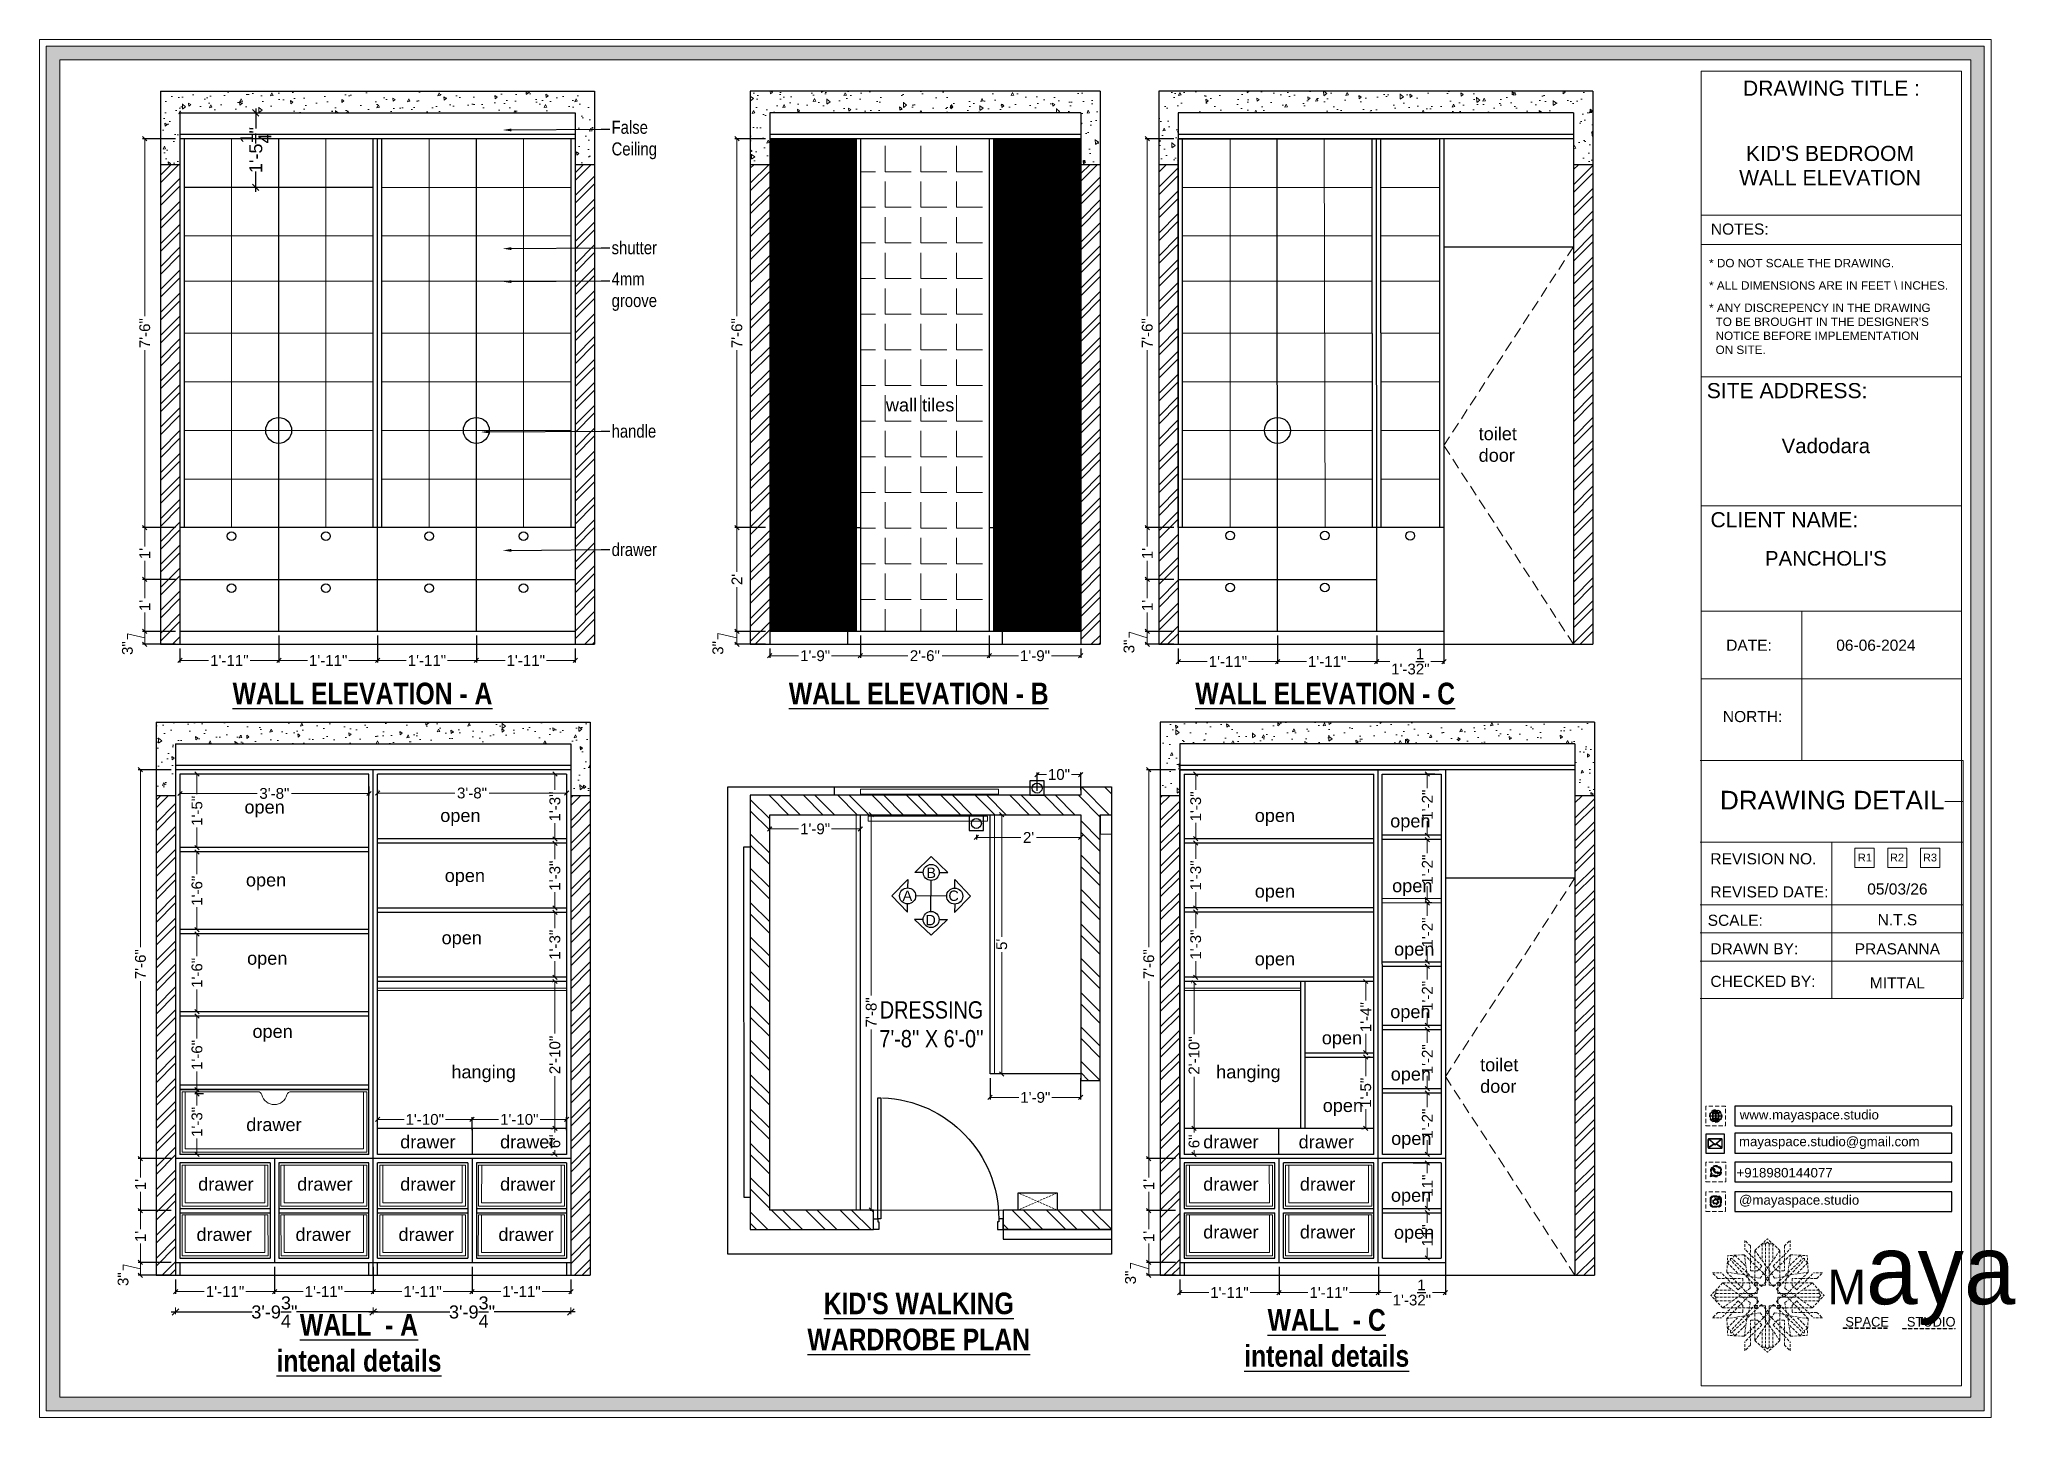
# Model space of a CAD drawing. Header units: millimetres. Extents: x 56222 to 3066687, y -650199 to -121287.
# Drawn here: x 131270.3 to 131727.7, y -183283 to -182964.1 of the extents above; entities that cross this region are included whole.
import ezdxf
from ezdxf import colors
from ezdxf.entities.mleader import LeaderData, LeaderLine
from ezdxf.enums import TextEntityAlignment as Align
from ezdxf.math import Vec2, Vec3

# ---------------------------------------------------------------- set-up
doc = ezdxf.new("R2010")
doc.units = ezdxf.units.MM
doc.header["$MEASUREMENT"] = 0
doc.header["$PDMODE"] = 35
for name, pattern in [('00 . GROUND FLOOR$0$DASHED', [0.75, 0.5, -0.25]), ('DASHED', [0.75, 0.5, -0.25]), ('DASHED2', [0.375, 0.25, -0.125]), ('DASHEDX2', [1.5, 1, -0.5])]:
    doc.linetypes.add(name, pattern=pattern)
doc.layers.get('Defpoints').update_dxf_attribs({"color": 220})
for name, color, linetype in [('AR DOOR', 40, 'Continuous'), ('AR ELE-5', 134, 'Continuous'), ('AR HATCH-7', 7, 'Continuous')]:
    doc.layers.add(name, color=color, linetype=linetype)
for name, color, linetype, lineweight in [('dim05', 1, 'Continuous', 13), ('Dimension', 10, 'DASHEDX2', 20), ('el', 7, 'Continuous', 20), ('ELEC-wires', 1, 'DASHED2', 13), ('ELEVATION ( SPIRAL STAIR )', 250, 'Continuous', 9), ('FIRST FLOOR', 7, 'Continuous', 9), ('FIRST FLOOR ( TEXT )', 7, 'Continuous', 9), ('FIRST FLOOR_( PLine )_', 251, 'Continuous', 30), ('FURNITURE', 32, 'Continuous', 9), ('GROUND FLOOR', 7, 'Continuous', 9), ('Labelling', 1, 'Continuous', 25), ('NAME PLATE', 7, 'Continuous', 25), ('SECTION ( SLAB PLine )', 104, 'Continuous', 30), ('Text', 7, 'Continuous', 15), ('wall', 7, 'Continuous', 30), ('WALL Dimensions', 1, 'Continuous', 0), ('XX~SLAB ( BEAM )~ ( DIM )', 7, 'Continuous', 9)]:
    doc.layers.add(name, color=color, linetype=linetype, lineweight=lineweight)
doc.styles.add('Arial', font='arial.ttf')
doc.styles.add('KATHA', font='swissc.ttf')
doc.styles.get("Standard").update_dxf_attribs({"font": 'arial.ttf', "height": 6})
doc.styles.add('style4', font='ARIALN.TTF')
doc.dimstyles.new('Archana', dxfattribs={"dimtxt": 3, "dimasz": 1.5, "dimexe": 0.5, "dimexo": 0.5, "dimgap": 0, "dimtad": 0, "dimzin": 0, "dimdsep": 46, "dimlunit": 4, "dimtxsty": 'Arial', "dimblk": 'OBLIQUE', "dimcen": 0, "dimdle": 1, "dimclrd": 1, "dimclre": 1, "dimclrt": 5, "dimadec": 0, "dimazin": 0, "dimtfac": 1, "dimtofl": 0, "dimtmove": 1, "dimatfit": 3, "dimfxl": 1, "dimfxlon": 1, "dimtolj": 1, "dimtzin": 0, "dimlwd": 25, "dimlwe": -1, "dimarcsym": 0})
doc.dimstyles.new('ISO-25', dxfattribs={"dimtxt": 2.5, "dimasz": 1, "dimexe": 0.5, "dimexo": 1, "dimtad": 0, "dimdec": 1, "dimlunit": 4, "dimtxsty": 'Standard', "dimblk": 'OBLIQUE', "dimcen": 2.5, "dimclrd": 1, "dimclre": 1, "dimclrt": 5, "dimadec": 0, "dimazin": 0, "dimtfac": 1, "dimtdec": 1, "dimtmove": 0, "dimatfit": 3, "dimfxl": 1, "dimlwd": -1, "dimarcsym": 0})
pattern_1 = [(95, (-2728.41, -611.944), (5.51551999, 4.62807079), [0.75, -8.25]), (40, (-2728.41, -611.944), (-6.29992167, 4.3376815), [0.6, -6.6]), (145.4514445, (-2727.9505, -611.5584), (-0.78440164, 8.96575221), [0.63740192, -7.01142112]), (91.1842, (-2729.824, -610.53), (8.71693388, 6.37613776), [1.125, -12.375]), (141.6356355, (-2729.098, -609.999), (-0.2790007, 13.4971167), [0.9561034, -10.5171376]), (36.184164, (-2729.824, -610.53), (-0.2790007, 13.4971167), [0.9, -9.9]), (66, (-2728.7637, -610.1764), (7.06771572, 1.37382476), [0.75, -8.25]), (11, (-2728.764, -610.176), (-3.40708593, 6.84808435), [0.6, -6.6]), (116.4514447, (-2728.175, -610.062), (3.66062975, 8.22190906), [0.6374019, -7.01142112]), (82.5, (-2728.4101, -611.944), (-2.267931853, 2.439898176), [0, -6.52, 0, -6.7, 0, -6.625]), (52.5, (-2728.41, -611.944), (-0.92872942, 4.6490945), [0, -3.82, 0, -6.37, 0, -2.525]), (12.5, (-2729.987, -613.521), (3.934181673, 3.615207618), [0, -2.5, 0, -7.8, 0, -10.35]), (2.5, (-2730.694, -614.228), (3.41589983, 4.83159807), [0, -3.25, 0, -5.18, 0, -7.35])]
pattern_2 = [(45, (-2728.41, -611.944), (-2.65165043, 2.65165043), []), (45, (-2726.6424, -611.944), (-2.65165043, 2.65165043), [])]
pattern_3 = [(135, (-4558.51, 15.6734), (-3.97747564, -3.97747564), []), (135, (-4558.51, 18.325), (-3.97747564, -3.97747564), [])]

msp = doc.modelspace()

# ---------------------------------------------------------------- texts
at = {"color": 18, "true_color": 0x000000, "char_height": 2.19591, "attachment_point": 1}
for s, width, gutter_width, insert in [('www.mayaspace.studio', 14.74652, 12.335, (131663.902, -183211.843)), ('mayaspace.studio@gmail.com', 9.1999, 7.696, (131663.728, -183218.038)), ('+918980144077', 35.87532, 7.696, (131663.159, -183225.261)), ('@mayaspace.studio', 9.1999, 7.696, (131663.728, -183231.574))]:
    msp.add_mtext_dynamic_manual_height_columns(s, width=width, gutter_width=gutter_width, heights=[0], dxfattribs=dict(at, insert=insert))
at = {"layer": 'FIRST FLOOR ( TEXT )', "insert": (131476.829, -183192.038), "char_height": 4, "attachment_point": 5, "style": 'KATHA'}
msp.add_mtext("DRESSING\\P7'-8'' X 6'-0''", dxfattribs=at)
at = {"layer": 'Labelling', "ltscale": 10, "char_height": 3, "width": 47.9166, "attachment_point": 7}
for s, insert in [('\\A1;{\\fArial Greek|b0|i0|c0|p34;wall tiles}', (131466.263, -183050.217)), ('\\A1;{\\fArial Greek|b0|i0|c0|p34;toilet \\Pdoor}', (131603.469, -183061.873, -0.015)), ('\\A1;{\\fArial Greek|b0|i0|c0|p34;open}', (131317.786, -183144.135, -0.015)), ('\\A1;{\\fArial Greek|b0|i0|c0|p34;open}', (131363.109, -183146.09, -0.015)), ('\\A1;{\\fArial Greek|b0|i0|c0|p34;open}', (131551.646, -183146.09, -0.015)), ('\\A1;{\\fArial Greek|b0|i0|c0|p34;open}', (131583.001, -183147.351, -0.015)), ('\\A1;{\\fArial Greek|b0|i0|c0|p34;open}', (131318.128, -183161.014, -0.015)), ('\\A1;{\\fArial Greek|b0|i0|c0|p34;open}', (131364.14, -183159.985, -0.015)), ('\\A1;{\\fArial Greek|b0|i0|c0|p34;open}', (131583.45, -183162.35, -0.015)), ('\\A1;{\\fArial Greek|b0|i0|c0|p34;open}', (131551.646, -183163.604, -0.015)), ('\\A1;{\\fArial Greek|b0|i0|c0|p34;open}', (131363.419, -183174.394, -0.015)), ('\\A1;{\\fArial Greek|b0|i0|c0|p34;open}', (131583.898, -183177.014, -0.015)), ('\\A1;{\\fArial Greek|b0|i0|c0|p34;open}', (131318.404, -183179.129, -0.015)), ('\\A1;{\\fArial Greek|b0|i0|c0|p34;open}', (131551.646, -183179.282, -0.015)), ('\\A1;{\\fArial Greek|b0|i0|c0|p34;open}', (131583.004, -183191.495, -0.015)), ('\\A1;{\\fArial Greek|b0|i0|c0|p34;open}', (131319.644, -183196.063, -0.015)), ('\\A1;{\\fArial Greek|b0|i0|c0|p34;open}', (131567.168, -183197.55, -0.015)), ('\\A1;{\\fArial Greek|b0|i0|c0|p34;hanging}', (131365.688, -183205.429, -0.015)), ('\\A1;{\\fArial Greek|b0|i0|c0|p34;hanging}', (131542.716, -183205.429, -0.015)), ('\\A1;{\\fArial Greek|b0|i0|c0|p34;toilet \\Pdoor}', (131603.82, -183207.915, -0.015)), ('\\A1;{\\fArial Greek|b0|i0|c0|p34;open}', (131583.116, -183205.934, -0.015)), ('\\A1;{\\fArial Greek|b0|i0|c0|p34;open}', (131567.378, -183213.22, -0.015)), ('\\A1;{\\fArial Greek|b0|i0|c0|p34;drawer}', (131318.202, -183216.768, -0.015)), ('\\A1;{\\fArial Greek|b0|i0|c0|p34;drawer}', (131353.837, -183220.765, -0.015)), ('\\A1;{\\fArial Greek|b0|i0|c0|p34;drawer}', (131376.949, -183220.765, -0.015)), ('\\A1;{\\fArial Greek|b0|i0|c0|p34;drawer}', (131539.718, -183220.765, -0.015)), ('\\A1;{\\fArial Greek|b0|i0|c0|p34;drawer}', (131561.804, -183220.765, -0.015)), ('\\A1;{\\fArial Greek|b0|i0|c0|p34;open}', (131583.228, -183220.833, -0.015)), ('\\A1;{\\fArial Greek|b0|i0|c0|p34;drawer}', (131307.077, -183230.543, -0.015)), ('\\A1;{\\fArial Greek|b0|i0|c0|p34;drawer}', (131329.996, -183230.543, -0.015)), ('\\A1;{\\fArial Greek|b0|i0|c0|p34;drawer}', (131353.837, -183230.543, -0.015)), ('\\A1;{\\fArial Greek|b0|i0|c0|p34;drawer}', (131376.949, -183230.543, -0.015)), ('\\A1;{\\fArial Greek|b0|i0|c0|p34;drawer}', (131539.718, -183230.543, -0.015)), ('\\A1;{\\fArial Greek|b0|i0|c0|p34;drawer}', (131562.091, -183230.543, -0.015)), ('\\A1;{\\fArial Greek|b0|i0|c0|p34;open}', (131583.17, -183233.993, -0.015)), ('\\A1;{\\fArial Greek|b0|i0|c0|p34;drawer}', (131306.691, -183242.186, -0.015)), ('\\A1;{\\fArial Greek|b0|i0|c0|p34;drawer}', (131329.61, -183242.186, -0.015)), ('\\A1;{\\fArial Greek|b0|i0|c0|p34;drawer}', (131353.45, -183242.186, -0.015)), ('\\A1;{\\fArial Greek|b0|i0|c0|p34;drawer}', (131376.563, -183242.186, -0.015)), ('\\A1;{\\fArial Greek|b0|i0|c0|p34;drawer}', (131539.718, -183241.625, -0.015)), ('\\A1;{\\fArial Greek|b0|i0|c0|p34;drawer}', (131562.091, -183241.625, -0.015)), ('\\A1;{\\fArial Greek|b0|i0|c0|p34;open}', (131583.873, -183242.56, -0.015))]:
    msp.add_mtext(s, dxfattribs=dict(at, insert=insert))
at = {"layer": 'Labelling', "color": 251, "true_color": 0x636466, "char_height": 5, "attachment_point": 5, "style": 'style4'}
for s, insert in [('{\\fArial Narrow|b1|i0|c0|p34;\\LWALL ELEVATION - A}', (131345.112, -183115.489)), ('{\\fArial Narrow|b1|i0|c0|p34;\\LWALL ELEVATION - B}', (131473.858, -183115.489)), ('{\\fArial Narrow|b1|i0|c0|p34;\\LWALL ELEVATION - C}', (131567.949, -183115.489)), ("{\\fArial Narrow|b1|i0|c0|p34;\\LKID'S WALKING \\PWARDROBE PLAN}", (131473.858, -183260.813)), ('{\\fArial Narrow|b1|i0|c0|p34;\\LWALL  - A\\Pintenal details}', (131344.29, -183265.756)), ('{\\fArial Narrow|b1|i0|c0|p34;\\LWALL  - C\\Pintenal details}', (131568.299, -183264.628))]:
    msp.add_mtext_dynamic_manual_height_columns(s, width=79.10806, gutter_width=1, heights=[0], dxfattribs=dict(at, insert=insert))
at = {"layer": 'NAME PLATE', "style": 'Arial'}
for s, height, p in [('DRAWING TITLE : ', 3.49703, (131685.818, -182977.11)), ("KID'S BEDROOM", 3.49703, (131684.787, -182992.21)), ('WALL ELEVATION', 3.49703, (131684.802, -182997.813)), ('NOTES:', 2.5695, (131663.906, -183009.253)), ('SITE ADDRESS:', 3.49703, (131674.871, -183047.105)), ('Vadodara', 3.3805, (131683.839, -183059.831)), ('CLIENT NAME:', 3.49703, (131674.234, -183076.983)), ("PANCHOLI'S", 3.3805, (131683.839, -183085.861)), ('DATE:', 2.5695, (131666.061, -183105.561)), ('06-06-2024', 2.5695, (131695.425, -183105.561)), ('NORTH:', 2.5695, (131666.881, -183122.079)), ('DRAWING DETAIL', 4.32346, (131685.335, -183142.3)), ('REVISION NO.', 2.56946, (131669.379, -183154.991)), ('REVISED DATE: ', 2.56946, (131671.274, -183162.652)), ('SCALE:', 2.5695, (131662.872, -183169.224)), ('DRAWN BY:', 2.5695, (131667.283, -183175.826)), ('PRASANNA', 2.5695, (131700.4, -183175.836)), ('CHECKED BY:', 2.56946, (131669.28, -183183.364)), ('MITTAL', 2.5695, (131700.4, -183183.706))]:
    msp.add_text(s, height=height, dxfattribs=at).set_placement(p, align=Align.CENTER)
for s, p in [('R1', (131691.258, -183154.327)), ('R2', (131698.696, -183154.327))]:
    msp.add_text(s, height=1.8114, dxfattribs=at).set_placement(p)
at = {"layer": 'NAME PLATE', "char_height": 1.94336, "width": 75.08202, "attachment_point": 1, "style": 'Arial'}
for s, insert in [('* DO NOT SCALE THE DRAWING.', (131656.805, -183014.877)), ('* ALL DIMENSIONS ARE IN FEET \\\\ INCHES.', (131656.805, -183020.045)), ("* ANY DISCREPENCY IN THE DRAWING \\P  TO BE BROUGHT IN THE DESIGNER'S\\P  NOTICE BEFORE IMPLEMENTATION \\P  ON SITE.", (131656.805, -183025.213))]:
    msp.add_mtext(s, dxfattribs=dict(at, insert=insert))
at = {"layer": 'NAME PLATE', "lineweight": 0, "attachment_point": 2, "style": 'Arial'}
for s, insert, char_height, width in [('R3', (131707.95, -183152.508), 1.8114, 3.5353), ('05/03/26', (131700.4, -183159.413), 2.5695, 22.26735), ('N.T.S', (131700.4, -183166.526), 2.5695, 5.01489)]:
    msp.add_mtext(s, dxfattribs=dict(at, insert=insert, char_height=char_height, width=width))
at = {"layer": 'Text', "char_height": 2.395, "rotation": 359.78104}
for s, insert, attachment_point in [('B', (131477.869, -183155.76), 3), ('A', (131472.365, -183161.054), 3), ('C', (131483.146, -183161.065), 3), ('D', (131477.817, -183169.102), 9)]:
    msp.add_mtext_dynamic_manual_height_columns(s, width=5.27587, gutter_width=7.483, heights=[0], dxfattribs=dict(at, insert=insert, attachment_point=attachment_point))

# ---------------------------------------------------------------- blocks, each defined once
blk = doc.blocks.new('*U29')
for points in [[(-40, 0), (0, 0), (0, 30), (10, 30), (10, 100), (-40, 100)], [(0, 0), (0, -1120), (30, -1120), (30, 0)], [(1160, 0), (1120, 0), (1120, 30), (1110, 30), (1110, 100), (1160, 100)]]:
    blk.add_lwpolyline(points, close=True)
at = {"layer": 'AR ELE-5', "linetype": 'ByBlock', "ltscale": 15}
blk.add_arc((-2, 1), 1122, 272.373, 359.9653, dxfattribs=at)
blk = doc.blocks.new('6616')
at = {"color": 242, "linetype": 'DASHED', "true_color": 0xcd2027}
for p, q in [((386784.79, -36915.77), (386775.78, -36911.78)), ((386784.79, -36911.78), (386775.78, -36915.77))]:
    blk.add_line(p, q, dxfattribs=at)
at = {"layer": 'ELEC-wires', "color": 5, "linetype": 'ByBlock', "lineweight": 30, "ltscale": 4}
blk.add_lwpolyline([(386775.78, -36911.78), (386784.79, -36911.78), (386784.79, -36915.77), (386775.78, -36915.77)], close=True, dxfattribs=at)
blk = doc.blocks.new('_Oblique')
at = {"layer": 'wall', "color": 0, "lineweight": -2}
blk.add_line((-0.5, -0.5), (0.5, 0.5), dxfattribs=at)
blk = doc.blocks.new('*D242')
at = {"layer": 'Defpoints', "color": 0, "lineweight": 30, "transparency": 16777216}
for p in [(131501.27, -183134.21), (131501.27, -183139.01), (131511.38, -183138.81)]:
    blk.add_point(p, dxfattribs=at)
at = {"layer": 'dim05', "color": 1, "linetype": 'Continuous', "lineweight": -2, "transparency": 16777216}
for p, q in [((131501.27, -183138.01), (131501.27, -183133.71)), ((131511.38, -183137.81), (131511.38, -183133.71))]:
    blk.add_line(p, q, dxfattribs=at)
at = {"layer": 'dim05', "color": 1, "linetype": 'Continuous', "transparency": 16777216}
for p, q in [((131501.27, -183134.21), (131503.41, -183134.21)), ((131511.38, -183134.21), (131509.24, -183134.21))]:
    blk.add_line(p, q, dxfattribs=at)
at = {"layer": 'dim05', "color": 1, "transparency": 16777216, "rotation": 180}
blk.add_blockref('_Oblique', (131501.27, -183134.21), dxfattribs=at)
at = {"layer": 'dim05', "color": 1, "transparency": 16777216}
blk.add_blockref('_Oblique', (131511.38, -183134.21), dxfattribs=at)
at = {"layer": 'dim05', "color": 5, "lineweight": 25, "transparency": 16777216, "insert": (131506.32, -183134.21), "char_height": 2.5, "attachment_point": 5, "style": 'Arial'}
blk.add_mtext('10"', dxfattribs=at)
blk = doc.blocks.new('*D243')
at = {"layer": 'Defpoints', "color": 0, "lineweight": 30, "transparency": 16777216}
for p in [(131487.21, -183147.18), (131511.38, -183147.18), (131511.38, -183148.77)]:
    blk.add_point(p, dxfattribs=at)
at = {"layer": 'dim05', "color": 1, "linetype": 'Continuous', "lineweight": -2, "transparency": 16777216}
for p, q in [((131487.21, -183148.18), (131487.21, -183149.27)), ((131511.38, -183148.18), (131511.38, -183149.27))]:
    blk.add_line(p, q, dxfattribs=at)
at = {"layer": 'dim05', "color": 1, "linetype": 'Continuous', "transparency": 16777216}
for p, q in [((131487.21, -183148.77), (131497.5, -183148.77)), ((131511.38, -183148.77), (131501.09, -183148.77))]:
    blk.add_line(p, q, dxfattribs=at)
at = {"layer": 'dim05', "color": 1, "transparency": 16777216, "rotation": 180}
blk.add_blockref('_Oblique', (131487.21, -183148.77), dxfattribs=at)
at = {"layer": 'dim05', "color": 1, "transparency": 16777216}
blk.add_blockref('_Oblique', (131511.38, -183148.77), dxfattribs=at)
at = {"layer": 'dim05', "color": 5, "lineweight": 25, "transparency": 16777216, "insert": (131499.29, -183148.77), "char_height": 2.5, "attachment_point": 5, "style": 'Arial'}
blk.add_mtext("2'", dxfattribs=at)
blk = doc.blocks.new('*D244')
at = {"layer": 'Defpoints', "color": 0, "lineweight": 30, "transparency": 16777216}
for p in [(131302.84, -183104.07), (131325.75, -183101.07), (131325.75, -183107.81)]:
    blk.add_point(p, dxfattribs=at)
at = {"layer": 'dim05', "color": 1, "linetype": 'Continuous', "lineweight": -2, "transparency": 16777216}
for p, q in [((131302.84, -183105.07), (131302.84, -183108.31)), ((131325.75, -183102.07), (131325.75, -183108.31))]:
    blk.add_line(p, q, dxfattribs=at)
at = {"layer": 'dim05', "color": 1, "linetype": 'Continuous', "transparency": 16777216}
for p, q in [((131302.84, -183107.81), (131309.49, -183107.81)), ((131325.75, -183107.81), (131319.09, -183107.81))]:
    blk.add_line(p, q, dxfattribs=at)
at = {"layer": 'dim05', "color": 1, "transparency": 16777216, "rotation": 180}
blk.add_blockref('_Oblique', (131302.84, -183107.81), dxfattribs=at)
at = {"layer": 'dim05', "color": 1, "transparency": 16777216}
blk.add_blockref('_Oblique', (131325.75, -183107.81), dxfattribs=at)
at = {"layer": 'dim05', "color": 5, "lineweight": 25, "transparency": 16777216, "insert": (131314.29, -183107.81), "char_height": 2.5, "attachment_point": 5, "style": 'Arial'}
blk.add_mtext('1\'-11"', dxfattribs=at)
blk = doc.blocks.new('*D245')
at = {"layer": 'Defpoints', "color": 0, "lineweight": 30, "transparency": 16777216}
for p in [(131325.75, -183101.07), (131348.59, -183101.07), (131348.59, -183107.81)]:
    blk.add_point(p, dxfattribs=at)
at = {"layer": 'dim05', "color": 1, "linetype": 'Continuous', "lineweight": -2, "transparency": 16777216}
for p, q in [((131325.75, -183102.07), (131325.75, -183108.31)), ((131348.59, -183102.07), (131348.59, -183108.31))]:
    blk.add_line(p, q, dxfattribs=at)
at = {"layer": 'dim05', "color": 1, "linetype": 'Continuous', "transparency": 16777216}
for p, q in [((131325.75, -183107.81), (131332.37, -183107.81)), ((131348.59, -183107.81), (131341.97, -183107.81))]:
    blk.add_line(p, q, dxfattribs=at)
at = {"layer": 'dim05', "color": 1, "transparency": 16777216, "rotation": 180}
blk.add_blockref('_Oblique', (131325.75, -183107.81), dxfattribs=at)
at = {"layer": 'dim05', "color": 1, "transparency": 16777216}
blk.add_blockref('_Oblique', (131348.59, -183107.81), dxfattribs=at)
at = {"layer": 'dim05', "color": 5, "lineweight": 25, "transparency": 16777216, "insert": (131337.17, -183107.81), "char_height": 2.5, "attachment_point": 5, "style": 'Arial'}
blk.add_mtext('1\'-11"', dxfattribs=at)
blk = doc.blocks.new('*D246')
at = {"layer": 'Defpoints', "color": 0, "lineweight": 30, "transparency": 16777216}
for p in [(131348.59, -183101.07), (131371.46, -183101.07), (131371.46, -183107.81)]:
    blk.add_point(p, dxfattribs=at)
at = {"layer": 'dim05', "color": 1, "linetype": 'Continuous', "lineweight": -2, "transparency": 16777216}
for p, q in [((131348.59, -183102.07), (131348.59, -183108.31)), ((131371.46, -183102.07), (131371.46, -183108.31))]:
    blk.add_line(p, q, dxfattribs=at)
at = {"layer": 'dim05', "color": 1, "linetype": 'Continuous', "transparency": 16777216}
for p, q in [((131348.59, -183107.81), (131355.22, -183107.81)), ((131371.46, -183107.81), (131364.82, -183107.81))]:
    blk.add_line(p, q, dxfattribs=at)
at = {"layer": 'dim05', "color": 1, "transparency": 16777216, "rotation": 180}
blk.add_blockref('_Oblique', (131348.59, -183107.81), dxfattribs=at)
at = {"layer": 'dim05', "color": 1, "transparency": 16777216}
blk.add_blockref('_Oblique', (131371.46, -183107.81), dxfattribs=at)
at = {"layer": 'dim05', "color": 5, "lineweight": 25, "transparency": 16777216, "insert": (131360.02, -183107.81), "char_height": 2.5, "attachment_point": 5, "style": 'Arial'}
blk.add_mtext('1\'-11"', dxfattribs=at)
blk = doc.blocks.new('*D247')
at = {"layer": 'Defpoints', "color": 0, "lineweight": 30, "transparency": 16777216}
for p in [(131371.46, -183101.07), (131394.34, -183104.07), (131394.34, -183107.81)]:
    blk.add_point(p, dxfattribs=at)
at = {"layer": 'dim05', "color": 1, "linetype": 'Continuous', "lineweight": -2, "transparency": 16777216}
for p, q in [((131371.46, -183102.07), (131371.46, -183108.31)), ((131394.34, -183105.07), (131394.34, -183108.31))]:
    blk.add_line(p, q, dxfattribs=at)
at = {"layer": 'dim05', "color": 1, "linetype": 'Continuous', "transparency": 16777216}
for p, q in [((131371.46, -183107.81), (131378.1, -183107.81)), ((131394.34, -183107.81), (131387.7, -183107.81))]:
    blk.add_line(p, q, dxfattribs=at)
at = {"layer": 'dim05', "color": 1, "transparency": 16777216, "rotation": 180}
blk.add_blockref('_Oblique', (131371.46, -183107.81), dxfattribs=at)
at = {"layer": 'dim05', "color": 1, "transparency": 16777216}
blk.add_blockref('_Oblique', (131394.34, -183107.81), dxfattribs=at)
at = {"layer": 'dim05', "color": 5, "lineweight": 25, "transparency": 16777216, "insert": (131382.9, -183107.81), "char_height": 2.5, "attachment_point": 5, "style": 'Arial'}
blk.add_mtext('1\'-11"', dxfattribs=at)
blk = doc.blocks.new('*D248')
at = {"layer": 'Defpoints', "color": 0, "lineweight": 30, "transparency": 16777216}
for p in [(131294.72, -183101.07), (131302.84, -183101.07), (131302.84, -183104.07)]:
    blk.add_point(p, dxfattribs=at)
at = {"layer": 'dim05', "color": 1, "linetype": 'Continuous', "transparency": 16777216}
for p, q in [((131294.72, -183102.57), (131290.7, -183101.64)), ((131290.7, -183101.64), (131290.7, -183102.89)), ((131294.72, -183104.07), (131294.72, -183101.07))]:
    blk.add_line(p, q, dxfattribs=at)
at = {"layer": 'dim05', "color": 1, "linetype": 'Continuous', "lineweight": -2, "transparency": 16777216}
for p, q in [((131301.84, -183101.07), (131294.22, -183101.07)), ((131301.84, -183104.07), (131294.22, -183104.07))]:
    blk.add_line(p, q, dxfattribs=at)
at = {"layer": 'dim05', "color": 1, "transparency": 16777216}
for p, rotation in [((131294.72, -183101.07), 90), ((131294.72, -183104.07), 270)]:
    blk.add_blockref('_Oblique', p, dxfattribs=dict(at, rotation=rotation))
at = {"layer": 'dim05', "color": 5, "lineweight": 25, "transparency": 16777216, "insert": (131290.7, -183104.95), "char_height": 2.5, "attachment_point": 5, "rotation": 90, "style": 'Arial'}
blk.add_mtext('3"', dxfattribs=at)
blk = doc.blocks.new('*D249')
at = {"layer": 'Defpoints', "color": 0, "lineweight": 30, "transparency": 16777216}
for p in [(131294.72, -183089.07), (131302.84, -183089.07), (131302.84, -183101.07)]:
    blk.add_point(p, dxfattribs=at)
at = {"layer": 'dim05', "color": 1, "linetype": 'Continuous', "lineweight": -2, "transparency": 16777216}
for p, q in [((131301.84, -183089.07), (131294.22, -183089.07)), ((131301.84, -183101.07), (131294.22, -183101.07))]:
    blk.add_line(p, q, dxfattribs=at)
at = {"layer": 'dim05', "color": 1, "linetype": 'Continuous', "transparency": 16777216}
for p, q in [((131294.72, -183089.07), (131294.72, -183093.41)), ((131294.72, -183101.07), (131294.72, -183096.72))]:
    blk.add_line(p, q, dxfattribs=at)
at = {"layer": 'dim05', "color": 1, "transparency": 16777216}
for p, rotation in [((131294.72, -183089.07), 90), ((131294.72, -183101.07), 270)]:
    blk.add_blockref('_Oblique', p, dxfattribs=dict(at, rotation=rotation))
at = {"layer": 'dim05', "color": 5, "lineweight": 25, "transparency": 16777216, "insert": (131294.72, -183095.07), "char_height": 2.5, "attachment_point": 5, "rotation": 90, "style": 'Arial'}
blk.add_mtext("1'", dxfattribs=at)
blk = doc.blocks.new('*D250')
at = {"layer": 'Defpoints', "color": 0, "lineweight": 30, "transparency": 16777216}
for p in [(131294.72, -183077.07), (131302.84, -183077.07), (131302.84, -183089.07)]:
    blk.add_point(p, dxfattribs=at)
at = {"layer": 'dim05', "color": 1, "linetype": 'Continuous', "lineweight": -2, "transparency": 16777216}
for p, q in [((131301.84, -183077.07), (131294.22, -183077.07)), ((131301.84, -183089.07), (131294.22, -183089.07))]:
    blk.add_line(p, q, dxfattribs=at)
at = {"layer": 'dim05', "color": 1, "linetype": 'Continuous', "transparency": 16777216}
for p, q in [((131294.72, -183077.07), (131294.72, -183081.41)), ((131294.72, -183089.07), (131294.72, -183084.72))]:
    blk.add_line(p, q, dxfattribs=at)
at = {"layer": 'dim05', "color": 1, "transparency": 16777216}
for p, rotation in [((131294.72, -183077.07), 90), ((131294.72, -183089.07), 270)]:
    blk.add_blockref('_Oblique', p, dxfattribs=dict(at, rotation=rotation))
at = {"layer": 'dim05', "color": 5, "lineweight": 25, "transparency": 16777216, "insert": (131294.72, -183083.07), "char_height": 2.5, "attachment_point": 5, "rotation": 90, "style": 'Arial'}
blk.add_mtext("1'", dxfattribs=at)
blk = doc.blocks.new('*D251')
at = {"layer": 'Defpoints', "color": 0, "lineweight": 30, "transparency": 16777216}
for p in [(131294.72, -182987.07), (131302.84, -182987.07), (131302.84, -183077.07)]:
    blk.add_point(p, dxfattribs=at)
at = {"layer": 'dim05', "color": 1, "linetype": 'Continuous', "lineweight": -2, "transparency": 16777216}
for p, q in [((131301.84, -182987.07), (131294.22, -182987.07)), ((131301.84, -183077.07), (131294.22, -183077.07))]:
    blk.add_line(p, q, dxfattribs=at)
at = {"layer": 'dim05', "color": 1, "linetype": 'Continuous', "transparency": 16777216}
for p, q in [((131294.72, -182987.07), (131294.72, -183028.13)), ((131294.72, -183077.07), (131294.72, -183036.01))]:
    blk.add_line(p, q, dxfattribs=at)
at = {"layer": 'dim05', "color": 1, "transparency": 16777216}
for p, rotation in [((131294.72, -182987.07), 90), ((131294.72, -183077.07), 270)]:
    blk.add_blockref('_Oblique', p, dxfattribs=dict(at, rotation=rotation))
at = {"layer": 'dim05', "color": 5, "lineweight": 25, "transparency": 16777216, "insert": (131294.72, -183032.07), "char_height": 2.5, "attachment_point": 5, "rotation": 90, "style": 'Arial'}
blk.add_mtext('7\'-6"', dxfattribs=at)
blk = doc.blocks.new('*D252')
at = {"layer": 'Defpoints', "color": 0, "lineweight": 30, "transparency": 16777216}
for p in [(131439.38, -183104.07), (131460.38, -183101.07), (131460.38, -183106.72)]:
    blk.add_point(p, dxfattribs=at)
at = {"layer": 'dim05', "color": 1, "linetype": 'Continuous', "lineweight": -2, "transparency": 16777216}
for p, q in [((131439.38, -183105.07), (131439.38, -183107.22)), ((131460.38, -183102.07), (131460.38, -183107.22))]:
    blk.add_line(p, q, dxfattribs=at)
at = {"layer": 'dim05', "color": 1, "linetype": 'Continuous', "transparency": 16777216}
for p, q in [((131439.38, -183106.72), (131446.05, -183106.72)), ((131460.38, -183106.72), (131453.71, -183106.72))]:
    blk.add_line(p, q, dxfattribs=at)
at = {"layer": 'dim05', "color": 1, "transparency": 16777216, "rotation": 180}
blk.add_blockref('_Oblique', (131439.38, -183106.72), dxfattribs=at)
at = {"layer": 'dim05', "color": 1, "transparency": 16777216}
blk.add_blockref('_Oblique', (131460.38, -183106.72), dxfattribs=at)
at = {"layer": 'dim05', "color": 5, "lineweight": 25, "transparency": 16777216, "insert": (131449.88, -183106.72), "char_height": 2.5, "attachment_point": 5, "style": 'Arial'}
blk.add_mtext('1\'-9"', dxfattribs=at)
blk = doc.blocks.new('*D253')
at = {"layer": 'Defpoints', "color": 0, "lineweight": 30, "transparency": 16777216}
for p in [(131460.38, -183101.07), (131490.19, -183101.07), (131490.19, -183106.72)]:
    blk.add_point(p, dxfattribs=at)
at = {"layer": 'dim05', "color": 1, "linetype": 'Continuous', "lineweight": -2, "transparency": 16777216}
for p, q in [((131460.38, -183102.07), (131460.38, -183107.22)), ((131490.19, -183102.07), (131490.19, -183107.22))]:
    blk.add_line(p, q, dxfattribs=at)
at = {"layer": 'dim05', "color": 1, "linetype": 'Continuous', "transparency": 16777216}
for p, q in [((131460.38, -183106.72), (131471.31, -183106.72)), ((131490.19, -183106.72), (131479.25, -183106.72))]:
    blk.add_line(p, q, dxfattribs=at)
at = {"layer": 'dim05', "color": 1, "transparency": 16777216, "rotation": 180}
blk.add_blockref('_Oblique', (131460.38, -183106.72), dxfattribs=at)
at = {"layer": 'dim05', "color": 1, "transparency": 16777216}
blk.add_blockref('_Oblique', (131490.19, -183106.72), dxfattribs=at)
at = {"layer": 'dim05', "color": 5, "lineweight": 25, "transparency": 16777216, "insert": (131475.28, -183106.72), "char_height": 2.5, "attachment_point": 5, "style": 'Arial'}
blk.add_mtext('2\'-6"', dxfattribs=at)
blk = doc.blocks.new('*D254')
at = {"layer": 'Defpoints', "color": 0, "lineweight": 30, "transparency": 16777216}
for p in [(131490.19, -183101.07), (131511.38, -183104.07), (131511.38, -183106.72)]:
    blk.add_point(p, dxfattribs=at)
at = {"layer": 'dim05', "color": 1, "linetype": 'Continuous', "lineweight": -2, "transparency": 16777216}
for p, q in [((131490.19, -183102.07), (131490.19, -183107.22)), ((131511.38, -183105.07), (131511.38, -183107.22))]:
    blk.add_line(p, q, dxfattribs=at)
at = {"layer": 'dim05', "color": 1, "linetype": 'Continuous', "transparency": 16777216}
for p, q in [((131490.19, -183106.72), (131496.95, -183106.72)), ((131511.38, -183106.72), (131504.61, -183106.72))]:
    blk.add_line(p, q, dxfattribs=at)
at = {"layer": 'dim05', "color": 1, "transparency": 16777216, "rotation": 180}
blk.add_blockref('_Oblique', (131490.19, -183106.72), dxfattribs=at)
at = {"layer": 'dim05', "color": 1, "transparency": 16777216}
blk.add_blockref('_Oblique', (131511.38, -183106.72), dxfattribs=at)
at = {"layer": 'dim05', "color": 5, "lineweight": 25, "transparency": 16777216, "insert": (131500.78, -183106.72), "char_height": 2.5, "attachment_point": 5, "style": 'Arial'}
blk.add_mtext('1\'-9"', dxfattribs=at)
blk = doc.blocks.new('*D255')
at = {"layer": 'Defpoints', "color": 0, "lineweight": 30, "transparency": 16777216}
for p in [(131431.78, -183101.07), (131439.38, -183101.07), (131439.38, -183104.07)]:
    blk.add_point(p, dxfattribs=at)
at = {"layer": 'dim05', "color": 1, "linetype": 'Continuous', "transparency": 16777216}
for p, q in [((131431.78, -183102.57), (131427.39, -183101.6)), ((131427.39, -183101.6), (131427.39, -183102.85)), ((131431.78, -183104.07), (131431.78, -183101.07))]:
    blk.add_line(p, q, dxfattribs=at)
at = {"layer": 'dim05', "color": 1, "linetype": 'Continuous', "lineweight": -2, "transparency": 16777216}
for p, q in [((131438.38, -183101.07), (131431.28, -183101.07)), ((131438.38, -183104.07), (131431.28, -183104.07))]:
    blk.add_line(p, q, dxfattribs=at)
at = {"layer": 'dim05', "color": 1, "transparency": 16777216}
for p, rotation in [((131431.78, -183101.07), 90), ((131431.78, -183104.07), 270)]:
    blk.add_blockref('_Oblique', p, dxfattribs=dict(at, rotation=rotation))
at = {"layer": 'dim05', "color": 5, "lineweight": 25, "transparency": 16777216, "insert": (131427.39, -183104.91), "char_height": 2.5, "attachment_point": 5, "rotation": 90, "style": 'Arial'}
blk.add_mtext('3"', dxfattribs=at)
blk = doc.blocks.new('*D256')
at = {"layer": 'Defpoints', "color": 0, "lineweight": 30, "transparency": 16777216}
for p in [(131431.78, -183077.07), (131439.38, -183077.07), (131439.38, -183101.07)]:
    blk.add_point(p, dxfattribs=at)
at = {"layer": 'dim05', "color": 1, "linetype": 'Continuous', "lineweight": -2, "transparency": 16777216}
for p, q in [((131438.38, -183077.07), (131431.28, -183077.07)), ((131438.38, -183101.07), (131431.28, -183101.07))]:
    blk.add_line(p, q, dxfattribs=at)
at = {"layer": 'dim05', "color": 1, "linetype": 'Continuous', "transparency": 16777216}
for p, q in [((131431.78, -183077.07), (131431.78, -183087.27)), ((131431.78, -183101.07), (131431.78, -183090.86))]:
    blk.add_line(p, q, dxfattribs=at)
at = {"layer": 'dim05', "color": 1, "transparency": 16777216}
for p, rotation in [((131431.78, -183077.07), 90), ((131431.78, -183101.07), 270)]:
    blk.add_blockref('_Oblique', p, dxfattribs=dict(at, rotation=rotation))
at = {"layer": 'dim05', "color": 5, "lineweight": 25, "transparency": 16777216, "insert": (131431.78, -183089.07), "char_height": 2.5, "attachment_point": 5, "rotation": 90, "style": 'Arial'}
blk.add_mtext("2'", dxfattribs=at)
blk = doc.blocks.new('*D257')
at = {"layer": 'Defpoints', "color": 0, "lineweight": 30, "transparency": 16777216}
for p in [(131439.38, -182987.07), (131431.78, -183077.07), (131439.38, -183077.07)]:
    blk.add_point(p, dxfattribs=at)
at = {"layer": 'dim05', "color": 1, "linetype": 'Continuous', "lineweight": -2, "transparency": 16777216}
for p, q in [((131438.38, -182987.07), (131431.28, -182987.07)), ((131438.38, -183077.07), (131431.28, -183077.07))]:
    blk.add_line(p, q, dxfattribs=at)
at = {"layer": 'dim05', "color": 1, "linetype": 'Continuous', "transparency": 16777216}
for p, q in [((131431.78, -182987.07), (131431.78, -183028.13)), ((131431.78, -183077.07), (131431.78, -183036.01))]:
    blk.add_line(p, q, dxfattribs=at)
at = {"layer": 'dim05', "color": 1, "transparency": 16777216}
for p, rotation in [((131431.78, -182987.07), 90), ((131431.78, -183077.07), 270)]:
    blk.add_blockref('_Oblique', p, dxfattribs=dict(at, rotation=rotation))
at = {"layer": 'dim05', "color": 5, "lineweight": 25, "transparency": 16777216, "insert": (131431.78, -183032.07), "char_height": 2.5, "attachment_point": 5, "rotation": 90, "style": 'Arial'}
blk.add_mtext('7\'-6"', dxfattribs=at)
blk = doc.blocks.new('*D258')
at = {"layer": 'Defpoints', "color": 0, "lineweight": 30, "transparency": 16777216}
for p in [(131533.92, -183104.07), (131556.93, -183101.07), (131556.93, -183108.06)]:
    blk.add_point(p, dxfattribs=at)
at = {"layer": 'dim05', "color": 1, "linetype": 'Continuous', "lineweight": -2, "transparency": 16777216}
for p, q in [((131533.92, -183105.07), (131533.92, -183108.56)), ((131556.93, -183102.07), (131556.93, -183108.56))]:
    blk.add_line(p, q, dxfattribs=at)
at = {"layer": 'dim05', "color": 1, "linetype": 'Continuous', "transparency": 16777216}
for p, q in [((131533.92, -183108.06), (131540.63, -183108.06)), ((131556.93, -183108.06), (131550.23, -183108.06))]:
    blk.add_line(p, q, dxfattribs=at)
at = {"layer": 'dim05', "color": 1, "transparency": 16777216, "rotation": 180}
blk.add_blockref('_Oblique', (131533.92, -183108.06), dxfattribs=at)
at = {"layer": 'dim05', "color": 1, "transparency": 16777216}
blk.add_blockref('_Oblique', (131556.93, -183108.06), dxfattribs=at)
at = {"layer": 'dim05', "color": 5, "lineweight": 25, "transparency": 16777216, "insert": (131545.43, -183108.06), "char_height": 2.5, "attachment_point": 5, "style": 'Arial'}
blk.add_mtext('1\'-11"', dxfattribs=at)
blk = doc.blocks.new('*D259')
at = {"layer": 'Defpoints', "color": 0, "lineweight": 30, "transparency": 16777216}
for p in [(131556.93, -183101.07), (131579.89, -183101.07), (131579.89, -183108.06)]:
    blk.add_point(p, dxfattribs=at)
at = {"layer": 'dim05', "color": 1, "linetype": 'Continuous', "lineweight": -2, "transparency": 16777216}
for p, q in [((131556.93, -183102.07), (131556.93, -183108.56)), ((131579.89, -183102.07), (131579.89, -183108.56))]:
    blk.add_line(p, q, dxfattribs=at)
at = {"layer": 'dim05', "color": 1, "linetype": 'Continuous', "transparency": 16777216}
for p, q in [((131556.93, -183108.06), (131563.61, -183108.06)), ((131579.89, -183108.06), (131573.21, -183108.06))]:
    blk.add_line(p, q, dxfattribs=at)
at = {"layer": 'dim05', "color": 1, "transparency": 16777216, "rotation": 180}
blk.add_blockref('_Oblique', (131556.93, -183108.06), dxfattribs=at)
at = {"layer": 'dim05', "color": 1, "transparency": 16777216}
blk.add_blockref('_Oblique', (131579.89, -183108.06), dxfattribs=at)
at = {"layer": 'dim05', "color": 5, "lineweight": 25, "transparency": 16777216, "insert": (131568.41, -183108.06), "char_height": 2.5, "attachment_point": 5, "style": 'Arial'}
blk.add_mtext('1\'-11"', dxfattribs=at)
blk = doc.blocks.new('*D260')
at = {"layer": 'Defpoints', "color": 0, "lineweight": 30, "transparency": 16777216}
for p in [(131579.89, -183101.07), (131595.42, -183101.07), (131595.42, -183108.06)]:
    blk.add_point(p, dxfattribs=at)
at = {"layer": 'dim05', "color": 1, "linetype": 'Continuous', "lineweight": -2, "transparency": 16777216}
for p, q in [((131579.89, -183102.07), (131579.89, -183108.56)), ((131595.42, -183102.07), (131595.42, -183108.56))]:
    blk.add_line(p, q, dxfattribs=at)
at = {"layer": 'dim05', "color": 1, "linetype": 'Continuous', "transparency": 16777216}
for p, q in [((131579.89, -183108.06), (131582.92, -183108.06)), ((131595.42, -183108.06), (131592.4, -183108.06))]:
    blk.add_line(p, q, dxfattribs=at)
at = {"layer": 'dim05', "color": 1, "transparency": 16777216, "rotation": 180}
blk.add_blockref('_Oblique', (131579.89, -183108.06), dxfattribs=at)
at = {"layer": 'dim05', "color": 1, "transparency": 16777216}
blk.add_blockref('_Oblique', (131595.42, -183108.06), dxfattribs=at)
at = {"layer": 'dim05', "color": 5, "lineweight": 25, "transparency": 16777216, "insert": (131587.66, -183108.06), "char_height": 2.5, "attachment_point": 5, "style": 'Arial'}
blk.add_mtext('1\'-3{\\H1x;\\S1/2;}"', dxfattribs=at)
blk = doc.blocks.new('*D261')
at = {"layer": 'Defpoints', "color": 0, "lineweight": 30, "transparency": 16777216}
for p in [(131526.77, -183101.07), (131533.92, -183101.07), (131533.92, -183104.07)]:
    blk.add_point(p, dxfattribs=at)
at = {"layer": 'dim05', "color": 1, "linetype": 'Continuous', "transparency": 16777216}
for p, q in [((131526.77, -183102.57), (131522.55, -183101.25)), ((131522.55, -183101.25), (131522.55, -183102.5)), ((131526.77, -183104.07), (131526.77, -183101.07))]:
    blk.add_line(p, q, dxfattribs=at)
at = {"layer": 'dim05', "color": 1, "linetype": 'Continuous', "lineweight": -2, "transparency": 16777216}
for p, q in [((131532.92, -183101.07), (131526.27, -183101.07)), ((131532.92, -183104.07), (131526.27, -183104.07))]:
    blk.add_line(p, q, dxfattribs=at)
at = {"layer": 'dim05', "color": 1, "transparency": 16777216}
for p, rotation in [((131526.77, -183101.07), 90), ((131526.77, -183104.07), 270)]:
    blk.add_blockref('_Oblique', p, dxfattribs=dict(at, rotation=rotation))
at = {"layer": 'dim05', "color": 5, "lineweight": 25, "transparency": 16777216, "insert": (131522.55, -183104.57), "char_height": 2.5, "attachment_point": 5, "rotation": 90, "style": 'Arial'}
blk.add_mtext('3"', dxfattribs=at)
blk = doc.blocks.new('*D262')
at = {"layer": 'Defpoints', "color": 0, "lineweight": 30, "transparency": 16777216}
for p in [(131526.77, -183089.07), (131533.92, -183089.07), (131533.92, -183101.07)]:
    blk.add_point(p, dxfattribs=at)
at = {"layer": 'dim05', "color": 1, "linetype": 'Continuous', "lineweight": -2, "transparency": 16777216}
for p, q in [((131532.92, -183089.07), (131526.27, -183089.07)), ((131532.92, -183101.07), (131526.27, -183101.07))]:
    blk.add_line(p, q, dxfattribs=at)
at = {"layer": 'dim05', "color": 1, "linetype": 'Continuous', "transparency": 16777216}
for p, q in [((131526.77, -183089.07), (131526.77, -183093.41)), ((131526.77, -183101.07), (131526.77, -183096.72))]:
    blk.add_line(p, q, dxfattribs=at)
at = {"layer": 'dim05', "color": 1, "transparency": 16777216}
for p, rotation in [((131526.77, -183089.07), 90), ((131526.77, -183101.07), 270)]:
    blk.add_blockref('_Oblique', p, dxfattribs=dict(at, rotation=rotation))
at = {"layer": 'dim05', "color": 5, "lineweight": 25, "transparency": 16777216, "insert": (131526.77, -183095.07), "char_height": 2.5, "attachment_point": 5, "rotation": 90, "style": 'Arial'}
blk.add_mtext("1'", dxfattribs=at)
blk = doc.blocks.new('*D263')
at = {"layer": 'Defpoints', "color": 0, "lineweight": 30, "transparency": 16777216}
for p in [(131526.77, -183077.07), (131533.92, -183077.07), (131533.92, -183089.07)]:
    blk.add_point(p, dxfattribs=at)
at = {"layer": 'dim05', "color": 1, "linetype": 'Continuous', "lineweight": -2, "transparency": 16777216}
for p, q in [((131532.92, -183077.07), (131526.27, -183077.07)), ((131532.92, -183089.07), (131526.27, -183089.07))]:
    blk.add_line(p, q, dxfattribs=at)
at = {"layer": 'dim05', "color": 1, "linetype": 'Continuous', "transparency": 16777216}
for p, q in [((131526.77, -183077.07), (131526.77, -183081.41)), ((131526.77, -183089.07), (131526.77, -183084.72))]:
    blk.add_line(p, q, dxfattribs=at)
at = {"layer": 'dim05', "color": 1, "transparency": 16777216}
for p, rotation in [((131526.77, -183077.07), 90), ((131526.77, -183089.07), 270)]:
    blk.add_blockref('_Oblique', p, dxfattribs=dict(at, rotation=rotation))
at = {"layer": 'dim05', "color": 5, "lineweight": 25, "transparency": 16777216, "insert": (131526.77, -183083.07), "char_height": 2.5, "attachment_point": 5, "rotation": 90, "style": 'Arial'}
blk.add_mtext("1'", dxfattribs=at)
blk = doc.blocks.new('*D264')
at = {"layer": 'Defpoints', "color": 0, "lineweight": 30, "transparency": 16777216}
for p in [(131526.77, -182987.07), (131533.92, -182987.07), (131533.92, -183077.07)]:
    blk.add_point(p, dxfattribs=at)
at = {"layer": 'dim05', "color": 1, "linetype": 'Continuous', "lineweight": -2, "transparency": 16777216}
for p, q in [((131532.92, -182987.07), (131526.27, -182987.07)), ((131532.92, -183077.07), (131526.27, -183077.07))]:
    blk.add_line(p, q, dxfattribs=at)
at = {"layer": 'dim05', "color": 1, "linetype": 'Continuous', "transparency": 16777216}
for p, q in [((131526.77, -182987.07), (131526.77, -183028.13)), ((131526.77, -183077.07), (131526.77, -183036.01))]:
    blk.add_line(p, q, dxfattribs=at)
at = {"layer": 'dim05', "color": 1, "transparency": 16777216}
for p, rotation in [((131526.77, -182987.07), 90), ((131526.77, -183077.07), 270)]:
    blk.add_blockref('_Oblique', p, dxfattribs=dict(at, rotation=rotation))
at = {"layer": 'dim05', "color": 5, "lineweight": 25, "transparency": 16777216, "insert": (131526.77, -183032.07), "char_height": 2.5, "attachment_point": 5, "rotation": 90, "style": 'Arial'}
blk.add_mtext('7\'-6"', dxfattribs=at)
blk = doc.blocks.new('*D265')
at = {"layer": 'Defpoints', "color": 0, "lineweight": 30, "transparency": 16777216}
for p in [(131324.75, -183247.11), (131301.84, -183250.11), (131324.75, -183253.86)]:
    blk.add_point(p, dxfattribs=at)
at = {"layer": 'dim05', "color": 1, "linetype": 'Continuous', "lineweight": -2, "transparency": 16777216}
for p, q in [((131301.84, -183251.11), (131301.84, -183254.36)), ((131324.75, -183248.11), (131324.75, -183254.36))]:
    blk.add_line(p, q, dxfattribs=at)
at = {"layer": 'dim05', "color": 1, "linetype": 'Continuous', "transparency": 16777216}
for p, q in [((131301.84, -183253.86), (131308.49, -183253.86)), ((131324.75, -183253.86), (131318.09, -183253.86))]:
    blk.add_line(p, q, dxfattribs=at)
at = {"layer": 'dim05', "color": 1, "transparency": 16777216, "rotation": 180}
blk.add_blockref('_Oblique', (131301.84, -183253.86), dxfattribs=at)
at = {"layer": 'dim05', "color": 1, "transparency": 16777216}
blk.add_blockref('_Oblique', (131324.75, -183253.86), dxfattribs=at)
at = {"layer": 'dim05', "color": 5, "lineweight": 25, "transparency": 16777216, "insert": (131313.29, -183253.86), "char_height": 2.5, "attachment_point": 5, "style": 'Arial'}
blk.add_mtext('1\'-11"', dxfattribs=at)
blk = doc.blocks.new('*D266')
at = {"layer": 'Defpoints', "color": 0, "lineweight": 30, "transparency": 16777216}
for p in [(131324.75, -183247.11), (131347.59, -183247.11), (131347.59, -183253.86)]:
    blk.add_point(p, dxfattribs=at)
at = {"layer": 'dim05', "color": 1, "linetype": 'Continuous', "lineweight": -2, "transparency": 16777216}
for p, q in [((131324.75, -183248.11), (131324.75, -183254.36)), ((131347.59, -183248.11), (131347.59, -183254.36))]:
    blk.add_line(p, q, dxfattribs=at)
at = {"layer": 'dim05', "color": 1, "linetype": 'Continuous', "transparency": 16777216}
for p, q in [((131324.75, -183253.86), (131331.37, -183253.86)), ((131347.59, -183253.86), (131340.97, -183253.86))]:
    blk.add_line(p, q, dxfattribs=at)
at = {"layer": 'dim05', "color": 1, "transparency": 16777216, "rotation": 180}
blk.add_blockref('_Oblique', (131324.75, -183253.86), dxfattribs=at)
at = {"layer": 'dim05', "color": 1, "transparency": 16777216}
blk.add_blockref('_Oblique', (131347.59, -183253.86), dxfattribs=at)
at = {"layer": 'dim05', "color": 5, "lineweight": 25, "transparency": 16777216, "insert": (131336.17, -183253.86), "char_height": 2.5, "attachment_point": 5, "style": 'Arial'}
blk.add_mtext('1\'-11"', dxfattribs=at)
blk = doc.blocks.new('*D267')
at = {"layer": 'Defpoints', "color": 0, "lineweight": 30, "transparency": 16777216}
for p in [(131347.59, -183247.11), (131370.46, -183247.11), (131370.46, -183253.86)]:
    blk.add_point(p, dxfattribs=at)
at = {"layer": 'dim05', "color": 1, "linetype": 'Continuous', "lineweight": -2, "transparency": 16777216}
for p, q in [((131347.59, -183248.11), (131347.59, -183254.36)), ((131370.46, -183248.11), (131370.46, -183254.36))]:
    blk.add_line(p, q, dxfattribs=at)
at = {"layer": 'dim05', "color": 1, "linetype": 'Continuous', "transparency": 16777216}
for p, q in [((131347.59, -183253.86), (131354.22, -183253.86)), ((131370.46, -183253.86), (131363.82, -183253.86))]:
    blk.add_line(p, q, dxfattribs=at)
at = {"layer": 'dim05', "color": 1, "transparency": 16777216, "rotation": 180}
blk.add_blockref('_Oblique', (131347.59, -183253.86), dxfattribs=at)
at = {"layer": 'dim05', "color": 1, "transparency": 16777216}
blk.add_blockref('_Oblique', (131370.46, -183253.86), dxfattribs=at)
at = {"layer": 'dim05', "color": 5, "lineweight": 25, "transparency": 16777216, "insert": (131359.02, -183253.86), "char_height": 2.5, "attachment_point": 5, "style": 'Arial'}
blk.add_mtext('1\'-11"', dxfattribs=at)
blk = doc.blocks.new('*D268')
at = {"layer": 'Defpoints', "color": 0, "lineweight": 30, "transparency": 16777216}
for p in [(131370.46, -183247.11), (131393.34, -183250.11), (131393.34, -183253.86)]:
    blk.add_point(p, dxfattribs=at)
at = {"layer": 'dim05', "color": 1, "linetype": 'Continuous', "lineweight": -2, "transparency": 16777216}
for p, q in [((131370.46, -183248.11), (131370.46, -183254.36)), ((131393.34, -183251.11), (131393.34, -183254.36))]:
    blk.add_line(p, q, dxfattribs=at)
at = {"layer": 'dim05', "color": 1, "linetype": 'Continuous', "transparency": 16777216}
for p, q in [((131370.46, -183253.86), (131377.1, -183253.86)), ((131393.34, -183253.86), (131386.7, -183253.86))]:
    blk.add_line(p, q, dxfattribs=at)
at = {"layer": 'dim05', "color": 1, "transparency": 16777216, "rotation": 180}
blk.add_blockref('_Oblique', (131370.46, -183253.86), dxfattribs=at)
at = {"layer": 'dim05', "color": 1, "transparency": 16777216}
blk.add_blockref('_Oblique', (131393.34, -183253.86), dxfattribs=at)
at = {"layer": 'dim05', "color": 5, "lineweight": 25, "transparency": 16777216, "insert": (131381.9, -183253.86), "char_height": 2.5, "attachment_point": 5, "style": 'Arial'}
blk.add_mtext('1\'-11"', dxfattribs=at)
blk = doc.blocks.new('*D269')
at = {"layer": 'Defpoints', "color": 0, "lineweight": 30, "transparency": 16777216}
for p in [(131293.72, -183247.11), (131301.84, -183247.11), (131301.84, -183250.11)]:
    blk.add_point(p, dxfattribs=at)
at = {"layer": 'dim05', "color": 1, "linetype": 'Continuous', "lineweight": -2, "transparency": 16777216}
for p, q in [((131300.84, -183247.11), (131293.22, -183247.11)), ((131300.84, -183250.11), (131293.22, -183250.11))]:
    blk.add_line(p, q, dxfattribs=at)
at = {"layer": 'dim05', "color": 1, "linetype": 'Continuous', "transparency": 16777216}
for p, q in [((131293.72, -183250.11), (131293.72, -183247.11)), ((131293.72, -183248.61), (131289.7, -183247.68)), ((131289.7, -183247.68), (131289.7, -183248.93))]:
    blk.add_line(p, q, dxfattribs=at)
at = {"layer": 'dim05', "color": 1, "transparency": 16777216}
for p, rotation in [((131293.72, -183247.11), 90), ((131293.72, -183250.11), 270)]:
    blk.add_blockref('_Oblique', p, dxfattribs=dict(at, rotation=rotation))
at = {"layer": 'dim05', "color": 5, "lineweight": 25, "transparency": 16777216, "insert": (131289.7, -183251), "char_height": 2.5, "attachment_point": 5, "rotation": 90, "style": 'Arial'}
blk.add_mtext('3"', dxfattribs=at)
blk = doc.blocks.new('*D270')
at = {"layer": 'Defpoints', "color": 0, "lineweight": 30, "transparency": 16777216}
for p in [(131293.72, -183235.11), (131301.84, -183235.11), (131301.84, -183247.11)]:
    blk.add_point(p, dxfattribs=at)
at = {"layer": 'dim05', "color": 1, "linetype": 'Continuous', "lineweight": -2, "transparency": 16777216}
for p, q in [((131300.84, -183235.11), (131293.22, -183235.11)), ((131300.84, -183247.11), (131293.22, -183247.11))]:
    blk.add_line(p, q, dxfattribs=at)
at = {"layer": 'dim05', "color": 1, "linetype": 'Continuous', "transparency": 16777216}
for p, q in [((131293.72, -183235.11), (131293.72, -183239.45)), ((131293.72, -183247.11), (131293.72, -183242.77))]:
    blk.add_line(p, q, dxfattribs=at)
at = {"layer": 'dim05', "color": 1, "transparency": 16777216}
for p, rotation in [((131293.72, -183235.11), 90), ((131293.72, -183247.11), 270)]:
    blk.add_blockref('_Oblique', p, dxfattribs=dict(at, rotation=rotation))
at = {"layer": 'dim05', "color": 5, "lineweight": 25, "transparency": 16777216, "insert": (131293.72, -183241.11), "char_height": 2.5, "attachment_point": 5, "rotation": 90, "style": 'Arial'}
blk.add_mtext("1'", dxfattribs=at)
blk = doc.blocks.new('*D271')
at = {"layer": 'Defpoints', "color": 0, "lineweight": 30, "transparency": 16777216}
for p in [(131293.72, -183223.11), (131301.84, -183223.11), (131301.84, -183235.11)]:
    blk.add_point(p, dxfattribs=at)
at = {"layer": 'dim05', "color": 1, "linetype": 'Continuous', "lineweight": -2, "transparency": 16777216}
for p, q in [((131300.84, -183223.11), (131293.22, -183223.11)), ((131300.84, -183235.11), (131293.22, -183235.11))]:
    blk.add_line(p, q, dxfattribs=at)
at = {"layer": 'dim05', "color": 1, "linetype": 'Continuous', "transparency": 16777216}
for p, q in [((131293.72, -183223.11), (131293.72, -183227.45)), ((131293.72, -183235.11), (131293.72, -183230.77))]:
    blk.add_line(p, q, dxfattribs=at)
at = {"layer": 'dim05', "color": 1, "transparency": 16777216}
for p, rotation in [((131293.72, -183223.11), 90), ((131293.72, -183235.11), 270)]:
    blk.add_blockref('_Oblique', p, dxfattribs=dict(at, rotation=rotation))
at = {"layer": 'dim05', "color": 5, "lineweight": 25, "transparency": 16777216, "insert": (131293.72, -183229.11), "char_height": 2.5, "attachment_point": 5, "rotation": 90, "style": 'Arial'}
blk.add_mtext("1'", dxfattribs=at)
blk = doc.blocks.new('*D272')
at = {"layer": 'Defpoints', "color": 0, "lineweight": 30, "transparency": 16777216}
for p in [(131293.72, -183133.11), (131301.84, -183133.11), (131301.84, -183223.11)]:
    blk.add_point(p, dxfattribs=at)
at = {"layer": 'dim05', "color": 1, "linetype": 'Continuous', "lineweight": -2, "transparency": 16777216}
for p, q in [((131300.84, -183133.11), (131293.22, -183133.11)), ((131300.84, -183223.11), (131293.22, -183223.11))]:
    blk.add_line(p, q, dxfattribs=at)
at = {"layer": 'dim05', "color": 1, "linetype": 'Continuous', "transparency": 16777216}
for p, q in [((131293.72, -183133.11), (131293.72, -183174.17)), ((131293.72, -183223.11), (131293.72, -183182.05))]:
    blk.add_line(p, q, dxfattribs=at)
at = {"layer": 'dim05', "color": 1, "transparency": 16777216}
for p, rotation in [((131293.72, -183133.11), 90), ((131293.72, -183223.11), 270)]:
    blk.add_blockref('_Oblique', p, dxfattribs=dict(at, rotation=rotation))
at = {"layer": 'dim05', "color": 5, "lineweight": 25, "transparency": 16777216, "insert": (131293.72, -183178.11), "char_height": 2.5, "attachment_point": 5, "rotation": 90, "style": 'Arial'}
blk.add_mtext('7\'-6"', dxfattribs=at)
blk = doc.blocks.new('*D273')
at = {"layer": 'Defpoints', "color": 0, "lineweight": 30, "transparency": 16777216}
for p in [(131306.8, -183134.11), (131306.8, -183151.11), (131306.8, -183151.11)]:
    blk.add_point(p, dxfattribs=at)
at = {"layer": 'dim05', "color": 1, "linetype": 'Continuous', "transparency": 16777216}
for p, q in [((131306.8, -183134.11), (131306.8, -183138.78)), ((131306.8, -183151.11), (131306.8, -183146.44))]:
    blk.add_line(p, q, dxfattribs=at)
at = {"layer": 'dim05', "color": 1, "linetype": 'Continuous', "lineweight": -2, "transparency": 16777216}
for p, q in [((131307.8, -183134.11), (131307.3, -183134.11)), ((131307.8, -183151.11), (131307.3, -183151.11))]:
    blk.add_line(p, q, dxfattribs=at)
at = {"layer": 'dim05', "color": 1, "transparency": 16777216}
for p, rotation in [((131306.8, -183134.11), 90), ((131306.8, -183151.11), 270)]:
    blk.add_blockref('_Oblique', p, dxfattribs=dict(at, rotation=rotation))
at = {"layer": 'dim05', "color": 5, "lineweight": 25, "transparency": 16777216, "insert": (131306.8, -183142.61), "char_height": 2.5, "attachment_point": 5, "rotation": 90, "style": 'Arial'}
blk.add_mtext('1\'-5"', dxfattribs=at)
blk = doc.blocks.new('*D274')
at = {"layer": 'Defpoints', "color": 0, "lineweight": 30, "transparency": 16777216}
for p in [(131308.29, -183152.11), (131306.8, -183170.11), (131310.8, -183170.11)]:
    blk.add_point(p, dxfattribs=at)
at = {"layer": 'dim05', "color": 1, "linetype": 'Continuous', "lineweight": -2, "transparency": 16777216}
for p, q in [((131307.29, -183152.11), (131306.3, -183152.11)), ((131309.8, -183170.11), (131306.3, -183170.11))]:
    blk.add_line(p, q, dxfattribs=at)
at = {"layer": 'dim05', "color": 1, "linetype": 'Continuous', "transparency": 16777216}
for p, q in [((131306.8, -183152.11), (131306.8, -183157.28)), ((131306.8, -183170.11), (131306.8, -183164.94))]:
    blk.add_line(p, q, dxfattribs=at)
at = {"layer": 'dim05', "color": 1, "transparency": 16777216}
for p, rotation in [((131306.8, -183152.11), 90), ((131306.8, -183170.11), 270)]:
    blk.add_blockref('_Oblique', p, dxfattribs=dict(at, rotation=rotation))
at = {"layer": 'dim05', "color": 5, "lineweight": 25, "transparency": 16777216, "insert": (131306.8, -183161.11), "char_height": 2.5, "attachment_point": 5, "rotation": 90, "style": 'Arial'}
blk.add_mtext('1\'-6"', dxfattribs=at)
blk = doc.blocks.new('*D275')
at = {"layer": 'Defpoints', "color": 0, "lineweight": 30, "transparency": 16777216}
for p in [(131311.18, -183171.11), (131306.8, -183189.11), (131311.18, -183189.11)]:
    blk.add_point(p, dxfattribs=at)
at = {"layer": 'dim05', "color": 1, "linetype": 'Continuous', "lineweight": -2, "transparency": 16777216}
for p, q in [((131310.18, -183171.11), (131306.3, -183171.11)), ((131310.18, -183189.11), (131306.3, -183189.11))]:
    blk.add_line(p, q, dxfattribs=at)
at = {"layer": 'dim05', "color": 1, "linetype": 'Continuous', "transparency": 16777216}
for p, q in [((131306.8, -183171.11), (131306.8, -183176.28)), ((131306.8, -183189.11), (131306.8, -183183.94))]:
    blk.add_line(p, q, dxfattribs=at)
at = {"layer": 'dim05', "color": 1, "transparency": 16777216}
for p, rotation in [((131306.8, -183171.11), 90), ((131306.8, -183189.11), 270)]:
    blk.add_blockref('_Oblique', p, dxfattribs=dict(at, rotation=rotation))
at = {"layer": 'dim05', "color": 5, "lineweight": 25, "transparency": 16777216, "insert": (131306.8, -183180.11), "char_height": 2.5, "attachment_point": 5, "rotation": 90, "style": 'Arial'}
blk.add_mtext('1\'-6"', dxfattribs=at)
blk = doc.blocks.new('*D276')
at = {"layer": 'Defpoints', "color": 0, "lineweight": 30, "transparency": 16777216}
for p in [(131312.31, -183190.11), (131306.8, -183208.11), (131309.3, -183208.11)]:
    blk.add_point(p, dxfattribs=at)
at = {"layer": 'dim05', "color": 1, "linetype": 'Continuous', "lineweight": -2, "transparency": 16777216}
for p, q in [((131311.31, -183190.11), (131306.3, -183190.11)), ((131308.3, -183208.11), (131306.3, -183208.11))]:
    blk.add_line(p, q, dxfattribs=at)
at = {"layer": 'dim05', "color": 1, "linetype": 'Continuous', "transparency": 16777216}
for p, q in [((131306.8, -183190.11), (131306.8, -183195.28)), ((131306.8, -183208.11), (131306.8, -183202.94))]:
    blk.add_line(p, q, dxfattribs=at)
at = {"layer": 'dim05', "color": 1, "transparency": 16777216}
for p, rotation in [((131306.8, -183190.11), 90), ((131306.8, -183208.11), 270)]:
    blk.add_blockref('_Oblique', p, dxfattribs=dict(at, rotation=rotation))
at = {"layer": 'dim05', "color": 5, "lineweight": 25, "transparency": 16777216, "insert": (131306.8, -183199.11), "char_height": 2.5, "attachment_point": 5, "rotation": 90, "style": 'Arial'}
blk.add_mtext('1\'-6"', dxfattribs=at)
blk = doc.blocks.new('*D277')
at = {"layer": 'Defpoints', "color": 0, "lineweight": 30, "transparency": 16777216}
for p in [(131302.84, -183135.99), (131346.59, -183135.99), (131346.59, -183138.6)]:
    blk.add_point(p, dxfattribs=at)
at = {"layer": 'dim05', "color": 1, "linetype": 'Continuous', "lineweight": -2, "transparency": 16777216}
for p, q in [((131302.84, -183136.99), (131302.84, -183139.1)), ((131346.59, -183136.99), (131346.59, -183139.1))]:
    blk.add_line(p, q, dxfattribs=at)
at = {"layer": 'dim05', "color": 1, "linetype": 'Continuous', "transparency": 16777216}
for p, q in [((131302.84, -183138.6), (131320.76, -183138.6)), ((131346.59, -183138.6), (131328.66, -183138.6))]:
    blk.add_line(p, q, dxfattribs=at)
at = {"layer": 'dim05', "color": 1, "transparency": 16777216, "rotation": 180}
blk.add_blockref('_Oblique', (131302.84, -183138.6), dxfattribs=at)
at = {"layer": 'dim05', "color": 1, "transparency": 16777216}
blk.add_blockref('_Oblique', (131346.59, -183138.6), dxfattribs=at)
at = {"layer": 'dim05', "color": 5, "lineweight": 25, "transparency": 16777216, "insert": (131324.71, -183138.6), "char_height": 2.5, "attachment_point": 5, "style": 'Arial'}
blk.add_mtext('3\'-8"', dxfattribs=at)
blk = doc.blocks.new('*D278')
at = {"layer": 'Defpoints', "color": 0, "lineweight": 30, "transparency": 16777216}
for p in [(131348.59, -183138.74), (131392.34, -183137.88), (131392.34, -183138.5)]:
    blk.add_point(p, dxfattribs=at)
at = {"layer": 'dim05', "color": 1, "linetype": 'Continuous', "lineweight": -2, "transparency": 16777216}
for p, q in [((131348.59, -183137.74), (131348.59, -183138)), ((131392.34, -183138.88), (131392.34, -183139))]:
    blk.add_line(p, q, dxfattribs=at)
at = {"layer": 'dim05', "color": 1, "linetype": 'Continuous', "transparency": 16777216}
for p, q in [((131348.59, -183138.5), (131366.51, -183138.5)), ((131392.34, -183138.5), (131374.41, -183138.5))]:
    blk.add_line(p, q, dxfattribs=at)
at = {"layer": 'dim05', "color": 1, "transparency": 16777216, "rotation": 180}
blk.add_blockref('_Oblique', (131348.59, -183138.5), dxfattribs=at)
at = {"layer": 'dim05', "color": 1, "transparency": 16777216}
blk.add_blockref('_Oblique', (131392.34, -183138.5), dxfattribs=at)
at = {"layer": 'dim05', "color": 5, "lineweight": 25, "transparency": 16777216, "insert": (131370.46, -183138.5), "char_height": 2.5, "attachment_point": 5, "style": 'Arial'}
blk.add_mtext('3\'-8"', dxfattribs=at)
blk = doc.blocks.new('*D279')
at = {"layer": 'Defpoints', "color": 0, "lineweight": 30, "transparency": 16777216}
for p in [(131307.47, -183207.11), (131306.8, -183222.11), (131308.28, -183222.11)]:
    blk.add_point(p, dxfattribs=at)
at = {"layer": 'dim05', "color": 1, "linetype": 'Continuous', "lineweight": -2, "transparency": 16777216}
for p, q in [((131306.47, -183207.11), (131306.3, -183207.11)), ((131307.28, -183222.11), (131306.3, -183222.11))]:
    blk.add_line(p, q, dxfattribs=at)
at = {"layer": 'dim05', "color": 1, "linetype": 'Continuous', "transparency": 16777216}
for p, q in [((131306.8, -183207.11), (131306.8, -183210.78)), ((131306.8, -183222.11), (131306.8, -183218.44))]:
    blk.add_line(p, q, dxfattribs=at)
at = {"layer": 'dim05', "color": 1, "transparency": 16777216}
for p, rotation in [((131306.8, -183207.11), 90), ((131306.8, -183222.11), 270)]:
    blk.add_blockref('_Oblique', p, dxfattribs=dict(at, rotation=rotation))
at = {"layer": 'dim05', "color": 5, "lineweight": 25, "transparency": 16777216, "insert": (131306.8, -183214.61), "char_height": 2.5, "attachment_point": 5, "rotation": 90, "style": 'Arial'}
blk.add_mtext('1\'-3"', dxfattribs=at)
blk = doc.blocks.new('*D280')
at = {"layer": 'Defpoints', "color": 0, "lineweight": 30, "transparency": 16777216}
for p in [(131370.46, -183214.04), (131348.59, -183216.11), (131370.46, -183216.11)]:
    blk.add_point(p, dxfattribs=at)
at = {"layer": 'dim05', "color": 1, "linetype": 'Continuous', "lineweight": -2, "transparency": 16777216}
for p, q in [((131348.59, -183215.11), (131348.59, -183213.54)), ((131370.46, -183215.11), (131370.46, -183213.54))]:
    blk.add_line(p, q, dxfattribs=at)
at = {"layer": 'dim05', "color": 1, "linetype": 'Continuous', "transparency": 16777216}
for p, q in [((131348.59, -183214.04), (131354.72, -183214.04)), ((131370.46, -183214.04), (131364.32, -183214.04))]:
    blk.add_line(p, q, dxfattribs=at)
at = {"layer": 'dim05', "color": 1, "transparency": 16777216, "rotation": 180}
blk.add_blockref('_Oblique', (131348.59, -183214.04), dxfattribs=at)
at = {"layer": 'dim05', "color": 1, "transparency": 16777216}
blk.add_blockref('_Oblique', (131370.46, -183214.04), dxfattribs=at)
at = {"layer": 'dim05', "color": 5, "lineweight": 25, "transparency": 16777216, "insert": (131359.52, -183214.04), "char_height": 2.5, "attachment_point": 5, "style": 'Arial'}
blk.add_mtext('1\'-10"', dxfattribs=at)
blk = doc.blocks.new('*D281')
at = {"layer": 'Defpoints', "color": 0, "lineweight": 30, "transparency": 16777216}
for p in [(131392.34, -183214.04), (131370.46, -183217.48), (131392.34, -183217.48)]:
    blk.add_point(p, dxfattribs=at)
at = {"layer": 'dim05', "color": 1, "linetype": 'Continuous', "lineweight": -2, "transparency": 16777216}
for p, q in [((131370.46, -183216.48), (131370.46, -183213.54)), ((131392.34, -183216.48), (131392.34, -183213.54))]:
    blk.add_line(p, q, dxfattribs=at)
at = {"layer": 'dim05', "color": 1, "linetype": 'Continuous', "transparency": 16777216}
for p, q in [((131370.46, -183214.04), (131376.6, -183214.04)), ((131392.34, -183214.04), (131386.2, -183214.04))]:
    blk.add_line(p, q, dxfattribs=at)
at = {"layer": 'dim05', "color": 1, "transparency": 16777216, "rotation": 180}
blk.add_blockref('_Oblique', (131370.46, -183214.04), dxfattribs=at)
at = {"layer": 'dim05', "color": 1, "transparency": 16777216}
blk.add_blockref('_Oblique', (131392.34, -183214.04), dxfattribs=at)
at = {"layer": 'dim05', "color": 5, "lineweight": 25, "transparency": 16777216, "insert": (131381.4, -183214.04), "char_height": 2.5, "attachment_point": 5, "style": 'Arial'}
blk.add_mtext('1\'-10"', dxfattribs=at)
blk = doc.blocks.new('*D282')
at = {"layer": 'Defpoints', "color": 0, "lineweight": 30, "transparency": 16777216}
for p in [(131389.65, -183216.11), (131389.73, -183216.11), (131389.73, -183222.11)]:
    blk.add_point(p, dxfattribs=at)
at = {"layer": 'dim05', "color": 1, "linetype": 'Continuous', "lineweight": -2, "transparency": 16777216}
for p, q in [((131388.73, -183216.11), (131389.15, -183216.11)), ((131388.73, -183222.11), (131389.15, -183222.11))]:
    blk.add_line(p, q, dxfattribs=at)
at = {"layer": 'dim05', "color": 1, "linetype": 'Continuous', "transparency": 16777216}
for p, q in [((131389.65, -183216.11), (131389.65, -183217.04)), ((131389.65, -183222.11), (131389.65, -183221.18))]:
    blk.add_line(p, q, dxfattribs=at)
at = {"layer": 'dim05', "color": 1, "transparency": 16777216}
for p, rotation in [((131389.65, -183216.11), 90), ((131389.65, -183222.11), 270)]:
    blk.add_blockref('_Oblique', p, dxfattribs=dict(at, rotation=rotation))
at = {"layer": 'dim05', "color": 5, "lineweight": 25, "transparency": 16777216, "insert": (131389.65, -183219.11), "char_height": 2.5, "attachment_point": 5, "rotation": 90, "style": 'Arial'}
blk.add_mtext('6"', dxfattribs=at)
blk = doc.blocks.new('*D283')
at = {"layer": 'Defpoints', "color": 0, "lineweight": 30, "transparency": 16777216}
for p in [(131389.65, -183182.11), (131390.03, -183182.11), (131389.73, -183216.11)]:
    blk.add_point(p, dxfattribs=at)
at = {"layer": 'dim05', "color": 1, "linetype": 'Continuous', "lineweight": -2, "transparency": 16777216}
for p, q in [((131389.03, -183182.11), (131389.15, -183182.11)), ((131388.73, -183216.11), (131389.15, -183216.11))]:
    blk.add_line(p, q, dxfattribs=at)
at = {"layer": 'dim05', "color": 1, "linetype": 'Continuous', "transparency": 16777216}
for p, q in [((131389.65, -183182.11), (131389.65, -183194.17)), ((131389.65, -183216.11), (131389.65, -183204.05))]:
    blk.add_line(p, q, dxfattribs=at)
at = {"layer": 'dim05', "color": 1, "transparency": 16777216}
for p, rotation in [((131389.65, -183182.11), 90), ((131389.65, -183216.11), 270)]:
    blk.add_blockref('_Oblique', p, dxfattribs=dict(at, rotation=rotation))
at = {"layer": 'dim05', "color": 5, "lineweight": 25, "transparency": 16777216, "insert": (131389.65, -183199.11), "char_height": 2.5, "attachment_point": 5, "rotation": 90, "style": 'Arial'}
blk.add_mtext('2\'-10"', dxfattribs=at)
blk = doc.blocks.new('*D284')
at = {"layer": 'Defpoints', "color": 0, "lineweight": 30, "transparency": 16777216}
for p in [(131389.65, -183166.11), (131392.34, -183166.11), (131392.34, -183181.11)]:
    blk.add_point(p, dxfattribs=at)
at = {"layer": 'dim05', "color": 1, "linetype": 'Continuous', "lineweight": -2, "transparency": 16777216}
for p, q in [((131391.34, -183166.11), (131389.15, -183166.11)), ((131391.34, -183181.11), (131389.15, -183181.11))]:
    blk.add_line(p, q, dxfattribs=at)
at = {"layer": 'dim05', "color": 1, "linetype": 'Continuous', "transparency": 16777216}
for p, q in [((131389.65, -183166.11), (131389.65, -183169.78)), ((131389.65, -183181.11), (131389.65, -183177.44))]:
    blk.add_line(p, q, dxfattribs=at)
at = {"layer": 'dim05', "color": 1, "transparency": 16777216}
for p, rotation in [((131389.65, -183166.11), 90), ((131389.65, -183181.11), 270)]:
    blk.add_blockref('_Oblique', p, dxfattribs=dict(at, rotation=rotation))
at = {"layer": 'dim05', "color": 5, "lineweight": 25, "transparency": 16777216, "insert": (131389.65, -183173.61), "char_height": 2.5, "attachment_point": 5, "rotation": 90, "style": 'Arial'}
blk.add_mtext('1\'-3"', dxfattribs=at)
blk = doc.blocks.new('*D285')
at = {"layer": 'Defpoints', "color": 0, "lineweight": 30, "transparency": 16777216}
for p in [(131389.65, -183150.11), (131392.34, -183150.11), (131392.34, -183165.11)]:
    blk.add_point(p, dxfattribs=at)
at = {"layer": 'dim05', "color": 1, "linetype": 'Continuous', "lineweight": -2, "transparency": 16777216}
for p, q in [((131391.34, -183150.11), (131389.15, -183150.11)), ((131391.34, -183165.11), (131389.15, -183165.11))]:
    blk.add_line(p, q, dxfattribs=at)
at = {"layer": 'dim05', "color": 1, "linetype": 'Continuous', "transparency": 16777216}
for p, q in [((131389.65, -183150.11), (131389.65, -183153.78)), ((131389.65, -183165.11), (131389.65, -183161.44))]:
    blk.add_line(p, q, dxfattribs=at)
at = {"layer": 'dim05', "color": 1, "transparency": 16777216}
for p, rotation in [((131389.65, -183150.11), 90), ((131389.65, -183165.11), 270)]:
    blk.add_blockref('_Oblique', p, dxfattribs=dict(at, rotation=rotation))
at = {"layer": 'dim05', "color": 5, "lineweight": 25, "transparency": 16777216, "insert": (131389.65, -183157.61), "char_height": 2.5, "attachment_point": 5, "rotation": 90, "style": 'Arial'}
blk.add_mtext('1\'-3"', dxfattribs=at)
blk = doc.blocks.new('*D286')
at = {"layer": 'Defpoints', "color": 0, "lineweight": 30, "transparency": 16777216}
for p in [(131389.65, -183134.11), (131392.34, -183134.11), (131392.34, -183149.11)]:
    blk.add_point(p, dxfattribs=at)
at = {"layer": 'dim05', "color": 1, "linetype": 'Continuous', "lineweight": -2, "transparency": 16777216}
for p, q in [((131391.34, -183134.11), (131389.15, -183134.11)), ((131391.34, -183149.11), (131389.15, -183149.11))]:
    blk.add_line(p, q, dxfattribs=at)
at = {"layer": 'dim05', "color": 1, "linetype": 'Continuous', "transparency": 16777216}
for p, q in [((131389.65, -183134.11), (131389.65, -183137.78)), ((131389.65, -183149.11), (131389.65, -183145.44))]:
    blk.add_line(p, q, dxfattribs=at)
at = {"layer": 'dim05', "color": 1, "transparency": 16777216}
for p, rotation in [((131389.65, -183134.11), 90), ((131389.65, -183149.11), 270)]:
    blk.add_blockref('_Oblique', p, dxfattribs=dict(at, rotation=rotation))
at = {"layer": 'dim05', "color": 5, "lineweight": 25, "transparency": 16777216, "insert": (131389.65, -183141.61), "char_height": 2.5, "attachment_point": 5, "rotation": 90, "style": 'Arial'}
blk.add_mtext('1\'-3"', dxfattribs=at)
blk = doc.blocks.new('*D287')
at = {"layer": 'Defpoints', "color": 0, "lineweight": 30, "transparency": 16777216}
for p in [(131490.38, -183203.51), (131511.33, -183203.51), (131511.33, -183208.94)]:
    blk.add_point(p, dxfattribs=at)
at = {"layer": 'dim05', "color": 1, "linetype": 'Continuous', "lineweight": -2, "transparency": 16777216}
for p, q in [((131490.38, -183204.51), (131490.38, -183209.44)), ((131511.33, -183204.51), (131511.33, -183209.44))]:
    blk.add_line(p, q, dxfattribs=at)
at = {"layer": 'dim05', "color": 1, "linetype": 'Continuous', "transparency": 16777216}
for p, q in [((131490.38, -183208.94), (131497.02, -183208.94)), ((131511.33, -183208.94), (131504.68, -183208.94))]:
    blk.add_line(p, q, dxfattribs=at)
at = {"layer": 'dim05', "color": 1, "transparency": 16777216, "rotation": 180}
blk.add_blockref('_Oblique', (131490.38, -183208.94), dxfattribs=at)
at = {"layer": 'dim05', "color": 1, "transparency": 16777216}
blk.add_blockref('_Oblique', (131511.33, -183208.94), dxfattribs=at)
at = {"layer": 'dim05', "color": 5, "lineweight": 25, "transparency": 16777216, "insert": (131500.85, -183208.94), "char_height": 2.5, "attachment_point": 5, "style": 'Arial'}
blk.add_mtext('1\'-9"', dxfattribs=at)
blk = doc.blocks.new('*D288')
at = {"layer": 'Defpoints', "color": 0, "lineweight": 30, "transparency": 16777216}
for p in [(131460.38, -183143.51), (131462.88, -183143.51), (131461.59, -183235.01)]:
    blk.add_point(p, dxfattribs=at)
at = {"layer": 'dim05', "color": 1, "linetype": 'Continuous', "lineweight": -2, "transparency": 16777216}
for p, q in [((131461.38, -183143.51), (131463.38, -183143.51)), ((131462.59, -183235.01), (131463.38, -183235.01))]:
    blk.add_line(p, q, dxfattribs=at)
at = {"layer": 'dim05', "color": 1, "linetype": 'Continuous', "transparency": 16777216}
for p, q in [((131462.88, -183143.51), (131462.88, -183185.33)), ((131462.88, -183235.01), (131462.88, -183193.2))]:
    blk.add_line(p, q, dxfattribs=at)
at = {"layer": 'dim05', "color": 1, "transparency": 16777216}
for p, rotation in [((131462.88, -183143.51), 90), ((131462.88, -183235.01), 270)]:
    blk.add_blockref('_Oblique', p, dxfattribs=dict(at, rotation=rotation))
at = {"layer": 'dim05', "color": 5, "lineweight": 25, "transparency": 16777216, "insert": (131462.88, -183189.26), "char_height": 2.5, "attachment_point": 5, "rotation": 90, "style": 'Arial'}
blk.add_mtext('7\'-8"', dxfattribs=at)
blk = doc.blocks.new('*D289')
at = {"layer": 'Defpoints', "color": 0, "lineweight": 30, "transparency": 16777216}
for p in [(131439.38, -183146.8), (131439.38, -183147.2), (131460.38, -183147.2)]:
    blk.add_point(p, dxfattribs=at)
at = {"layer": 'dim05', "color": 1, "linetype": 'Continuous', "lineweight": -2, "transparency": 16777216}
for p, q in [((131439.38, -183146.2), (131439.38, -183146.3)), ((131460.38, -183146.2), (131460.38, -183146.3))]:
    blk.add_line(p, q, dxfattribs=at)
at = {"layer": 'dim05', "color": 1, "linetype": 'Continuous', "transparency": 16777216}
for p, q in [((131439.38, -183146.8), (131446.05, -183146.8)), ((131460.38, -183146.8), (131453.71, -183146.8))]:
    blk.add_line(p, q, dxfattribs=at)
at = {"layer": 'dim05', "color": 1, "transparency": 16777216, "rotation": 180}
blk.add_blockref('_Oblique', (131439.38, -183146.8), dxfattribs=at)
at = {"layer": 'dim05', "color": 1, "transparency": 16777216}
blk.add_blockref('_Oblique', (131460.38, -183146.8), dxfattribs=at)
at = {"layer": 'dim05', "color": 5, "lineweight": 25, "transparency": 16777216, "insert": (131449.88, -183146.8), "char_height": 2.5, "attachment_point": 5, "style": 'Arial'}
blk.add_mtext('1\'-9"', dxfattribs=at)
blk = doc.blocks.new('*D290')
at = {"layer": 'Defpoints', "color": 0, "lineweight": 30, "transparency": 16777216}
for p in [(131493.08, -183143.51), (131493.68, -183143.51), (131493.68, -183203.51)]:
    blk.add_point(p, dxfattribs=at)
at = {"layer": 'dim05', "color": 1, "linetype": 'Continuous', "lineweight": -2, "transparency": 16777216}
for p, q in [((131492.68, -183143.51), (131492.58, -183143.51)), ((131492.68, -183203.51), (131492.58, -183203.51))]:
    blk.add_line(p, q, dxfattribs=at)
at = {"layer": 'dim05', "color": 1, "linetype": 'Continuous', "transparency": 16777216}
for p, q in [((131493.08, -183143.51), (131493.08, -183171.74)), ((131493.08, -183203.51), (131493.08, -183175.29))]:
    blk.add_line(p, q, dxfattribs=at)
at = {"layer": 'dim05', "color": 1, "transparency": 16777216}
for p, rotation in [((131493.08, -183143.51), 90), ((131493.08, -183203.51), 270)]:
    blk.add_blockref('_Oblique', p, dxfattribs=dict(at, rotation=rotation))
at = {"layer": 'dim05', "color": 5, "lineweight": 25, "transparency": 16777216, "insert": (131493.08, -183173.51), "char_height": 2.5, "attachment_point": 5, "rotation": 90, "style": 'Arial'}
blk.add_mtext("5'", dxfattribs=at)
blk = doc.blocks.new('*D291')
at = {"layer": 'Defpoints', "color": 0, "lineweight": 30, "transparency": 16777216}
for p in [(131557.28, -183247.11), (131534.27, -183250.11), (131557.28, -183254.1)]:
    blk.add_point(p, dxfattribs=at)
at = {"layer": 'dim05', "color": 1, "linetype": 'Continuous', "lineweight": -2, "transparency": 16777216}
for p, q in [((131534.27, -183251.11), (131534.27, -183254.6)), ((131557.28, -183248.11), (131557.28, -183254.6))]:
    blk.add_line(p, q, dxfattribs=at)
at = {"layer": 'dim05', "color": 1, "linetype": 'Continuous', "transparency": 16777216}
for p, q in [((131534.27, -183254.1), (131540.98, -183254.1)), ((131557.28, -183254.1), (131550.58, -183254.1))]:
    blk.add_line(p, q, dxfattribs=at)
at = {"layer": 'dim05', "color": 1, "transparency": 16777216, "rotation": 180}
blk.add_blockref('_Oblique', (131534.27, -183254.1), dxfattribs=at)
at = {"layer": 'dim05', "color": 1, "transparency": 16777216}
blk.add_blockref('_Oblique', (131557.28, -183254.1), dxfattribs=at)
at = {"layer": 'dim05', "color": 5, "lineweight": 25, "transparency": 16777216, "insert": (131545.78, -183254.1), "char_height": 2.5, "attachment_point": 5, "style": 'Arial'}
blk.add_mtext('1\'-11"', dxfattribs=at)
blk = doc.blocks.new('*D292')
at = {"layer": 'Defpoints', "color": 0, "lineweight": 30, "transparency": 16777216}
for p in [(131557.28, -183247.11), (131580.25, -183247.11), (131580.25, -183254.1)]:
    blk.add_point(p, dxfattribs=at)
at = {"layer": 'dim05', "color": 1, "linetype": 'Continuous', "lineweight": -2, "transparency": 16777216}
for p, q in [((131557.28, -183248.11), (131557.28, -183254.6)), ((131580.25, -183248.11), (131580.25, -183254.6))]:
    blk.add_line(p, q, dxfattribs=at)
at = {"layer": 'dim05', "color": 1, "linetype": 'Continuous', "transparency": 16777216}
for p, q in [((131557.28, -183254.1), (131563.96, -183254.1)), ((131580.25, -183254.1), (131573.57, -183254.1))]:
    blk.add_line(p, q, dxfattribs=at)
at = {"layer": 'dim05', "color": 1, "transparency": 16777216, "rotation": 180}
blk.add_blockref('_Oblique', (131557.28, -183254.1), dxfattribs=at)
at = {"layer": 'dim05', "color": 1, "transparency": 16777216}
blk.add_blockref('_Oblique', (131580.25, -183254.1), dxfattribs=at)
at = {"layer": 'dim05', "color": 5, "lineweight": 25, "transparency": 16777216, "insert": (131568.76, -183254.1), "char_height": 2.5, "attachment_point": 5, "style": 'Arial'}
blk.add_mtext('1\'-11"', dxfattribs=at)
blk = doc.blocks.new('*D293')
at = {"layer": 'Defpoints', "color": 0, "lineweight": 30, "transparency": 16777216}
for p in [(131580.25, -183247.11), (131595.77, -183247.11), (131595.77, -183254.1)]:
    blk.add_point(p, dxfattribs=at)
at = {"layer": 'dim05', "color": 1, "linetype": 'Continuous', "lineweight": -2, "transparency": 16777216}
for p, q in [((131580.25, -183248.11), (131580.25, -183254.6)), ((131595.77, -183248.11), (131595.77, -183254.6))]:
    blk.add_line(p, q, dxfattribs=at)
at = {"layer": 'dim05', "color": 1, "linetype": 'Continuous', "transparency": 16777216}
for p, q in [((131580.25, -183254.1), (131583.27, -183254.1)), ((131595.77, -183254.1), (131592.75, -183254.1))]:
    blk.add_line(p, q, dxfattribs=at)
at = {"layer": 'dim05', "color": 1, "transparency": 16777216, "rotation": 180}
blk.add_blockref('_Oblique', (131580.25, -183254.1), dxfattribs=at)
at = {"layer": 'dim05', "color": 1, "transparency": 16777216}
blk.add_blockref('_Oblique', (131595.77, -183254.1), dxfattribs=at)
at = {"layer": 'dim05', "color": 5, "lineweight": 25, "transparency": 16777216, "insert": (131588.01, -183254.1), "char_height": 2.5, "attachment_point": 5, "style": 'Arial'}
blk.add_mtext('1\'-3{\\H1x;\\S1/2;}"', dxfattribs=at)
blk = doc.blocks.new('*D294')
at = {"layer": 'Defpoints', "color": 0, "lineweight": 30, "transparency": 16777216}
for p in [(131527.12, -183247.11), (131534.27, -183247.11), (131534.27, -183250.11)]:
    blk.add_point(p, dxfattribs=at)
at = {"layer": 'dim05', "color": 1, "linetype": 'Continuous', "lineweight": -2, "transparency": 16777216}
for p, q in [((131533.27, -183247.11), (131526.62, -183247.11)), ((131533.27, -183250.11), (131526.62, -183250.11))]:
    blk.add_line(p, q, dxfattribs=at)
at = {"layer": 'dim05', "color": 1, "linetype": 'Continuous', "transparency": 16777216}
for p, q in [((131527.12, -183250.11), (131527.12, -183247.11)), ((131527.12, -183248.61), (131522.9, -183247.3)), ((131522.9, -183247.3), (131522.9, -183248.55))]:
    blk.add_line(p, q, dxfattribs=at)
at = {"layer": 'dim05', "color": 1, "transparency": 16777216}
for p, rotation in [((131527.12, -183247.11), 90), ((131527.12, -183250.11), 270)]:
    blk.add_blockref('_Oblique', p, dxfattribs=dict(at, rotation=rotation))
at = {"layer": 'dim05', "color": 5, "lineweight": 25, "transparency": 16777216, "insert": (131522.9, -183250.61), "char_height": 2.5, "attachment_point": 5, "rotation": 90, "style": 'Arial'}
blk.add_mtext('3"', dxfattribs=at)
blk = doc.blocks.new('*D295')
at = {"layer": 'Defpoints', "color": 0, "lineweight": 30, "transparency": 16777216}
for p in [(131527.12, -183235.11), (131534.27, -183235.11), (131534.27, -183247.11)]:
    blk.add_point(p, dxfattribs=at)
at = {"layer": 'dim05', "color": 1, "linetype": 'Continuous', "lineweight": -2, "transparency": 16777216}
for p, q in [((131533.27, -183235.11), (131526.62, -183235.11)), ((131533.27, -183247.11), (131526.62, -183247.11))]:
    blk.add_line(p, q, dxfattribs=at)
at = {"layer": 'dim05', "color": 1, "linetype": 'Continuous', "transparency": 16777216}
for p, q in [((131527.12, -183235.11), (131527.12, -183239.45)), ((131527.12, -183247.11), (131527.12, -183242.77))]:
    blk.add_line(p, q, dxfattribs=at)
at = {"layer": 'dim05', "color": 1, "transparency": 16777216}
for p, rotation in [((131527.12, -183235.11), 90), ((131527.12, -183247.11), 270)]:
    blk.add_blockref('_Oblique', p, dxfattribs=dict(at, rotation=rotation))
at = {"layer": 'dim05', "color": 5, "lineweight": 25, "transparency": 16777216, "insert": (131527.12, -183241.11), "char_height": 2.5, "attachment_point": 5, "rotation": 90, "style": 'Arial'}
blk.add_mtext("1'", dxfattribs=at)
blk = doc.blocks.new('*D296')
at = {"layer": 'Defpoints', "color": 0, "lineweight": 30, "transparency": 16777216}
for p in [(131527.12, -183223.11), (131534.27, -183223.11), (131534.27, -183235.11)]:
    blk.add_point(p, dxfattribs=at)
at = {"layer": 'dim05', "color": 1, "linetype": 'Continuous', "lineweight": -2, "transparency": 16777216}
for p, q in [((131533.27, -183223.11), (131526.62, -183223.11)), ((131533.27, -183235.11), (131526.62, -183235.11))]:
    blk.add_line(p, q, dxfattribs=at)
at = {"layer": 'dim05', "color": 1, "linetype": 'Continuous', "transparency": 16777216}
for p, q in [((131527.12, -183223.11), (131527.12, -183227.45)), ((131527.12, -183235.11), (131527.12, -183230.77))]:
    blk.add_line(p, q, dxfattribs=at)
at = {"layer": 'dim05', "color": 1, "transparency": 16777216}
for p, rotation in [((131527.12, -183223.11), 90), ((131527.12, -183235.11), 270)]:
    blk.add_blockref('_Oblique', p, dxfattribs=dict(at, rotation=rotation))
at = {"layer": 'dim05', "color": 5, "lineweight": 25, "transparency": 16777216, "insert": (131527.12, -183229.11), "char_height": 2.5, "attachment_point": 5, "rotation": 90, "style": 'Arial'}
blk.add_mtext("1'", dxfattribs=at)
blk = doc.blocks.new('*D297')
at = {"layer": 'Defpoints', "color": 0, "lineweight": 30, "transparency": 16777216}
for p in [(131527.12, -183133.11), (131534.27, -183133.11), (131534.27, -183223.11)]:
    blk.add_point(p, dxfattribs=at)
at = {"layer": 'dim05', "color": 1, "linetype": 'Continuous', "lineweight": -2, "transparency": 16777216}
for p, q in [((131533.27, -183133.11), (131526.62, -183133.11)), ((131533.27, -183223.11), (131526.62, -183223.11))]:
    blk.add_line(p, q, dxfattribs=at)
at = {"layer": 'dim05', "color": 1, "linetype": 'Continuous', "transparency": 16777216}
for p, q in [((131527.12, -183133.11), (131527.12, -183174.17)), ((131527.12, -183223.11), (131527.12, -183182.05))]:
    blk.add_line(p, q, dxfattribs=at)
at = {"layer": 'dim05', "color": 1, "transparency": 16777216}
for p, rotation in [((131527.12, -183133.11), 90), ((131527.12, -183223.11), 270)]:
    blk.add_blockref('_Oblique', p, dxfattribs=dict(at, rotation=rotation))
at = {"layer": 'dim05', "color": 5, "lineweight": 25, "transparency": 16777216, "insert": (131527.12, -183178.11), "char_height": 2.5, "attachment_point": 5, "rotation": 90, "style": 'Arial'}
blk.add_mtext('7\'-6"', dxfattribs=at)
blk = doc.blocks.new('*D298')
at = {"layer": 'Defpoints', "color": 0, "lineweight": 30, "transparency": 16777216}
for p in [(131538.43, -183134.11), (131537.98, -183149.07), (131538.43, -183149.07)]:
    blk.add_point(p, dxfattribs=at)
at = {"layer": 'dim05', "color": 1, "linetype": 'Continuous', "lineweight": -2, "transparency": 16777216}
for p, q in [((131537.43, -183134.11), (131537.48, -183134.11)), ((131537.43, -183149.07), (131537.48, -183149.07))]:
    blk.add_line(p, q, dxfattribs=at)
at = {"layer": 'dim05', "color": 1, "linetype": 'Continuous', "transparency": 16777216}
for p, q in [((131537.98, -183134.11), (131537.98, -183137.76)), ((131537.98, -183149.07), (131537.98, -183145.42))]:
    blk.add_line(p, q, dxfattribs=at)
at = {"layer": 'dim05', "color": 1, "transparency": 16777216}
for p, rotation in [((131537.98, -183134.11), 90), ((131537.98, -183149.07), 270)]:
    blk.add_blockref('_Oblique', p, dxfattribs=dict(at, rotation=rotation))
at = {"layer": 'dim05', "color": 5, "lineweight": 25, "transparency": 16777216, "insert": (131537.98, -183141.59), "char_height": 2.5, "attachment_point": 5, "rotation": 90, "style": 'Arial'}
blk.add_mtext('1\'-3"', dxfattribs=at)
blk = doc.blocks.new('*D299')
at = {"layer": 'Defpoints', "color": 0, "lineweight": 30, "transparency": 16777216}
for p in [(131540.96, -183150.07), (131537.98, -183165.07), (131541.28, -183165.07)]:
    blk.add_point(p, dxfattribs=at)
at = {"layer": 'dim05', "color": 1, "linetype": 'Continuous', "lineweight": -2, "transparency": 16777216}
for p, q in [((131539.96, -183150.07), (131537.48, -183150.07)), ((131540.28, -183165.07), (131537.48, -183165.07))]:
    blk.add_line(p, q, dxfattribs=at)
at = {"layer": 'dim05', "color": 1, "linetype": 'Continuous', "transparency": 16777216}
for p, q in [((131537.98, -183150.07), (131537.98, -183153.74)), ((131537.98, -183165.07), (131537.98, -183161.4))]:
    blk.add_line(p, q, dxfattribs=at)
at = {"layer": 'dim05', "color": 1, "transparency": 16777216}
for p, rotation in [((131537.98, -183150.07), 90), ((131537.98, -183165.07), 270)]:
    blk.add_blockref('_Oblique', p, dxfattribs=dict(at, rotation=rotation))
at = {"layer": 'dim05', "color": 5, "lineweight": 25, "transparency": 16777216, "insert": (131537.98, -183157.57), "char_height": 2.5, "attachment_point": 5, "rotation": 90, "style": 'Arial'}
blk.add_mtext('1\'-3"', dxfattribs=at)
blk = doc.blocks.new('*D300')
at = {"layer": 'Defpoints', "color": 0, "lineweight": 30, "transparency": 16777216}
for p in [(131537.98, -183166.03), (131537.98, -183181.11), (131538.31, -183181.11)]:
    blk.add_point(p, dxfattribs=at)
at = {"layer": 'dim05', "color": 1, "linetype": 'Continuous', "transparency": 16777216}
for p, q in [((131537.98, -183166.03), (131537.98, -183169.74)), ((131537.98, -183181.11), (131537.98, -183177.4))]:
    blk.add_line(p, q, dxfattribs=at)
at = {"layer": 'dim05', "color": 1, "linetype": 'Continuous', "lineweight": -2, "transparency": 16777216}
for p, q in [((131538.98, -183166.03), (131538.48, -183166.03)), ((131537.31, -183181.11), (131537.48, -183181.11))]:
    blk.add_line(p, q, dxfattribs=at)
at = {"layer": 'dim05', "color": 1, "transparency": 16777216}
for p, rotation in [((131537.98, -183166.03), 90), ((131537.98, -183181.11), 270)]:
    blk.add_blockref('_Oblique', p, dxfattribs=dict(at, rotation=rotation))
at = {"layer": 'dim05', "color": 5, "lineweight": 25, "transparency": 16777216, "insert": (131537.98, -183173.57), "char_height": 2.5, "attachment_point": 5, "rotation": 90, "style": 'Arial'}
blk.add_mtext('1\'-3"', dxfattribs=at)
blk = doc.blocks.new('*D301')
at = {"layer": 'Defpoints', "color": 0, "lineweight": 30, "transparency": 16777216}
for p in [(131537.98, -183182.36), (131537.45, -183216.11), (131537.6, -183216.11)]:
    blk.add_point(p, dxfattribs=at)
at = {"layer": 'dim05', "color": 1, "linetype": 'Continuous', "lineweight": -2, "transparency": 16777216}
for p, q in [((131536.98, -183182.36), (131537.1, -183182.36)), ((131538.45, -183216.11), (131538.1, -183216.11))]:
    blk.add_line(p, q, dxfattribs=at)
at = {"layer": 'dim05', "color": 1, "linetype": 'Continuous', "transparency": 16777216}
for p, q in [((131537.6, -183182.36), (131537.6, -183194.29)), ((131537.6, -183216.11), (131537.6, -183204.18))]:
    blk.add_line(p, q, dxfattribs=at)
at = {"layer": 'dim05', "color": 1, "transparency": 16777216}
for p, rotation in [((131537.6, -183182.36), 90), ((131537.6, -183216.11), 270)]:
    blk.add_blockref('_Oblique', p, dxfattribs=dict(at, rotation=rotation))
at = {"layer": 'dim05', "color": 5, "lineweight": 25, "transparency": 16777216, "insert": (131537.6, -183199.23), "char_height": 2.5, "attachment_point": 5, "rotation": 90, "style": 'Arial'}
blk.add_mtext('2\'-10"', dxfattribs=at)
blk = doc.blocks.new('*D302')
at = {"layer": 'Defpoints', "color": 0, "lineweight": 30, "transparency": 16777216}
for p in [(131538.1, -183216.11), (131537.6, -183222.11), (131538.1, -183222.11)]:
    blk.add_point(p, dxfattribs=at)
at = {"layer": 'dim05', "color": 1, "linetype": 'Continuous', "lineweight": -2, "transparency": 16777216}
for p, q in [((131537.1, -183216.11), (131537.1, -183216.11)), ((131537.1, -183222.11), (131537.1, -183222.11))]:
    blk.add_line(p, q, dxfattribs=at)
at = {"layer": 'dim05', "color": 1, "linetype": 'Continuous', "transparency": 16777216}
for p, q in [((131537.6, -183216.11), (131537.6, -183217.04)), ((131537.6, -183222.11), (131537.6, -183221.18))]:
    blk.add_line(p, q, dxfattribs=at)
at = {"layer": 'dim05', "color": 1, "transparency": 16777216}
for p, rotation in [((131537.6, -183216.11), 90), ((131537.6, -183222.11), 270)]:
    blk.add_blockref('_Oblique', p, dxfattribs=dict(at, rotation=rotation))
at = {"layer": 'dim05', "color": 5, "lineweight": 25, "transparency": 16777216, "insert": (131537.6, -183219.11), "char_height": 2.5, "attachment_point": 5, "rotation": 90, "style": 'Arial'}
blk.add_mtext('6"', dxfattribs=at)
blk = doc.blocks.new('*D303')
at = {"layer": 'Defpoints', "color": 0, "lineweight": 30, "transparency": 16777216}
for p in [(131591.58, -183235.61), (131591.95, -183235.61), (131591.95, -183246.11)]:
    blk.add_point(p, dxfattribs=at)
at = {"layer": 'dim05', "color": 1, "linetype": 'Continuous', "lineweight": -2, "transparency": 16777216}
for p, q in [((131590.95, -183235.61), (131591.08, -183235.61)), ((131590.95, -183246.11), (131591.08, -183246.11))]:
    blk.add_line(p, q, dxfattribs=at)
at = {"layer": 'dim05', "color": 1, "linetype": 'Continuous', "transparency": 16777216}
for p, q in [((131591.58, -183235.61), (131591.58, -183237.94)), ((131591.58, -183246.11), (131591.58, -183243.78))]:
    blk.add_line(p, q, dxfattribs=at)
at = {"layer": 'dim05', "color": 1, "transparency": 16777216}
for p, rotation in [((131591.58, -183235.61), 90), ((131591.58, -183246.11), 270)]:
    blk.add_blockref('_Oblique', p, dxfattribs=dict(at, rotation=rotation))
at = {"layer": 'dim05', "color": 5, "lineweight": 25, "transparency": 16777216, "insert": (131591.58, -183240.86), "char_height": 2.5, "attachment_point": 5, "rotation": 90, "style": 'Arial'}
blk.add_mtext('11"', dxfattribs=at)
blk = doc.blocks.new('*D304')
at = {"layer": 'Defpoints', "color": 0, "lineweight": 30, "transparency": 16777216}
for p in [(131587.28, -183224.11), (131591.58, -183224.11), (131588.39, -183234.61)]:
    blk.add_point(p, dxfattribs=at)
at = {"layer": 'dim05', "color": 1, "linetype": 'Continuous', "lineweight": -2, "transparency": 16777216}
for p, q in [((131588.28, -183224.11), (131592.08, -183224.11)), ((131589.39, -183234.61), (131592.08, -183234.61))]:
    blk.add_line(p, q, dxfattribs=at)
at = {"layer": 'dim05', "color": 1, "linetype": 'Continuous', "transparency": 16777216}
for p, q in [((131591.58, -183224.11), (131591.58, -183226.44)), ((131591.58, -183234.61), (131591.58, -183232.28))]:
    blk.add_line(p, q, dxfattribs=at)
at = {"layer": 'dim05', "color": 1, "transparency": 16777216}
for p, rotation in [((131591.58, -183224.11), 90), ((131591.58, -183234.61), 270)]:
    blk.add_blockref('_Oblique', p, dxfattribs=dict(at, rotation=rotation))
at = {"layer": 'dim05', "color": 5, "lineweight": 25, "transparency": 16777216, "insert": (131591.58, -183229.36), "char_height": 2.5, "attachment_point": 5, "rotation": 90, "style": 'Arial'}
blk.add_mtext('11"', dxfattribs=at)
blk = doc.blocks.new('*D305')
at = {"layer": 'Defpoints', "color": 0, "lineweight": 30, "transparency": 16777216}
for p in [(131591.58, -183207.94), (131593.1, -183207.94), (131593.11, -183222.11)]:
    blk.add_point(p, dxfattribs=at)
at = {"layer": 'dim05', "color": 1, "linetype": 'Continuous', "lineweight": -2, "transparency": 16777216}
for p, q in [((131592.1, -183207.94), (131591.08, -183207.94)), ((131592.11, -183222.11), (131591.08, -183222.11))]:
    blk.add_line(p, q, dxfattribs=at)
at = {"layer": 'dim05', "color": 1, "linetype": 'Continuous', "transparency": 16777216}
for p, q in [((131591.58, -183207.94), (131591.58, -183211.19)), ((131591.58, -183222.11), (131591.58, -183218.86))]:
    blk.add_line(p, q, dxfattribs=at)
at = {"layer": 'dim05', "color": 1, "transparency": 16777216}
for p, rotation in [((131591.58, -183207.94), 90), ((131591.58, -183222.11), 270)]:
    blk.add_blockref('_Oblique', p, dxfattribs=dict(at, rotation=rotation))
at = {"layer": 'dim05', "color": 5, "lineweight": 25, "transparency": 16777216, "insert": (131591.58, -183215.02), "char_height": 2.5, "attachment_point": 5, "rotation": 90, "style": 'Arial'}
blk.add_mtext('1\'-2"', dxfattribs=at)
blk = doc.blocks.new('*D306')
at = {"layer": 'Defpoints', "color": 0, "lineweight": 30, "transparency": 16777216}
for p in [(131591.58, -183193.27), (131593.89, -183193.27), (131593.9, -183206.94)]:
    blk.add_point(p, dxfattribs=at)
at = {"layer": 'dim05', "color": 1, "linetype": 'Continuous', "lineweight": -2, "transparency": 16777216}
for p, q in [((131592.89, -183193.27), (131591.08, -183193.27)), ((131592.9, -183206.94), (131591.08, -183206.94))]:
    blk.add_line(p, q, dxfattribs=at)
at = {"layer": 'dim05', "color": 1, "linetype": 'Continuous', "transparency": 16777216}
for p, q in [((131591.58, -183193.27), (131591.58, -183196.28)), ((131591.58, -183206.94), (131591.58, -183203.94))]:
    blk.add_line(p, q, dxfattribs=at)
at = {"layer": 'dim05', "color": 1, "transparency": 16777216}
for p, rotation in [((131591.58, -183193.27), 90), ((131591.58, -183206.94), 270)]:
    blk.add_blockref('_Oblique', p, dxfattribs=dict(at, rotation=rotation))
at = {"layer": 'dim05', "color": 5, "lineweight": 25, "transparency": 16777216, "insert": (131591.58, -183200.11), "char_height": 2.5, "attachment_point": 5, "rotation": 90, "style": 'Arial'}
blk.add_mtext('1\'-2"', dxfattribs=at)
blk = doc.blocks.new('*D307')
at = {"layer": 'Defpoints', "color": 0, "lineweight": 30, "transparency": 16777216}
for p in [(131591.58, -183178.61), (131594.09, -183178.61), (131594.1, -183192.27)]:
    blk.add_point(p, dxfattribs=at)
at = {"layer": 'dim05', "color": 1, "linetype": 'Continuous', "lineweight": -2, "transparency": 16777216}
for p, q in [((131593.09, -183178.61), (131591.08, -183178.61)), ((131593.1, -183192.27), (131591.08, -183192.27))]:
    blk.add_line(p, q, dxfattribs=at)
at = {"layer": 'dim05', "color": 1, "linetype": 'Continuous', "transparency": 16777216}
for p, q in [((131591.58, -183178.61), (131591.58, -183181.61)), ((131591.58, -183192.27), (131591.58, -183189.27))]:
    blk.add_line(p, q, dxfattribs=at)
at = {"layer": 'dim05', "color": 1, "transparency": 16777216}
for p, rotation in [((131591.58, -183178.61), 90), ((131591.58, -183192.27), 270)]:
    blk.add_blockref('_Oblique', p, dxfattribs=dict(at, rotation=rotation))
at = {"layer": 'dim05', "color": 5, "lineweight": 25, "transparency": 16777216, "insert": (131591.58, -183185.44), "char_height": 2.5, "attachment_point": 5, "rotation": 90, "style": 'Arial'}
blk.add_mtext('1\'-2"', dxfattribs=at)
blk = doc.blocks.new('*D308')
at = {"layer": 'Defpoints', "color": 0, "lineweight": 30, "transparency": 16777216}
for p in [(131591.58, -183163.94), (131593.63, -183163.94), (131593.64, -183177.61)]:
    blk.add_point(p, dxfattribs=at)
at = {"layer": 'dim05', "color": 1, "linetype": 'Continuous', "lineweight": -2, "transparency": 16777216}
for p, q in [((131592.63, -183163.94), (131591.08, -183163.94)), ((131592.64, -183177.61), (131591.08, -183177.61))]:
    blk.add_line(p, q, dxfattribs=at)
at = {"layer": 'dim05', "color": 1, "linetype": 'Continuous', "transparency": 16777216}
for p, q in [((131591.58, -183163.94), (131591.58, -183166.94)), ((131591.58, -183177.61), (131591.58, -183174.6))]:
    blk.add_line(p, q, dxfattribs=at)
at = {"layer": 'dim05', "color": 1, "transparency": 16777216}
for p, rotation in [((131591.58, -183163.94), 90), ((131591.58, -183177.61), 270)]:
    blk.add_blockref('_Oblique', p, dxfattribs=dict(at, rotation=rotation))
at = {"layer": 'dim05', "color": 5, "lineweight": 25, "transparency": 16777216, "insert": (131591.58, -183170.77), "char_height": 2.5, "attachment_point": 5, "rotation": 90, "style": 'Arial'}
blk.add_mtext('1\'-2"', dxfattribs=at)
blk = doc.blocks.new('*D309')
at = {"layer": 'Defpoints', "color": 0, "lineweight": 30, "transparency": 16777216}
for p in [(131591.58, -183149.27), (131592.57, -183149.27), (131592.57, -183163.18)]:
    blk.add_point(p, dxfattribs=at)
at = {"layer": 'dim05', "color": 1, "linetype": 'Continuous', "lineweight": -2, "transparency": 16777216}
for p, q in [((131591.57, -183149.27), (131591.08, -183149.27)), ((131591.57, -183163.18), (131591.08, -183163.18))]:
    blk.add_line(p, q, dxfattribs=at)
at = {"layer": 'dim05', "color": 1, "linetype": 'Continuous', "transparency": 16777216}
for p, q in [((131591.58, -183149.27), (131591.58, -183152.4)), ((131591.58, -183163.18), (131591.58, -183160.06))]:
    blk.add_line(p, q, dxfattribs=at)
at = {"layer": 'dim05', "color": 1, "transparency": 16777216}
for p, rotation in [((131591.58, -183149.27), 90), ((131591.58, -183163.18), 270)]:
    blk.add_blockref('_Oblique', p, dxfattribs=dict(at, rotation=rotation))
at = {"layer": 'dim05', "color": 5, "lineweight": 25, "transparency": 16777216, "insert": (131591.58, -183156.23), "char_height": 2.5, "attachment_point": 5, "rotation": 90, "style": 'Arial'}
blk.add_mtext('1\'-2"', dxfattribs=at)
blk = doc.blocks.new('*D310')
at = {"layer": 'Defpoints', "color": 0, "lineweight": 30, "transparency": 16777216}
for p in [(131591.58, -183134.11), (131594.3, -183134.11), (131594.3, -183148.27)]:
    blk.add_point(p, dxfattribs=at)
at = {"layer": 'dim05', "color": 1, "linetype": 'Continuous', "lineweight": -2, "transparency": 16777216}
for p, q in [((131593.3, -183134.11), (131591.08, -183134.11)), ((131593.3, -183148.27), (131591.08, -183148.27))]:
    blk.add_line(p, q, dxfattribs=at)
at = {"layer": 'dim05', "color": 1, "linetype": 'Continuous', "transparency": 16777216}
for p, q in [((131591.58, -183134.11), (131591.58, -183137.36)), ((131591.58, -183148.27), (131591.58, -183145.02))]:
    blk.add_line(p, q, dxfattribs=at)
at = {"layer": 'dim05', "color": 1, "transparency": 16777216}
for p, rotation in [((131591.58, -183134.11), 90), ((131591.58, -183148.27), 270)]:
    blk.add_blockref('_Oblique', p, dxfattribs=dict(at, rotation=rotation))
at = {"layer": 'dim05', "color": 5, "lineweight": 25, "transparency": 16777216, "insert": (131591.58, -183141.19), "char_height": 2.5, "attachment_point": 5, "rotation": 90, "style": 'Arial'}
blk.add_mtext('1\'-2"', dxfattribs=at)
blk = doc.blocks.new('*D311')
at = {"layer": 'Defpoints', "color": 0, "lineweight": 30, "transparency": 16777216}
for p in [(131577.81, -183182.11), (131577.35, -183198.6), (131577.82, -183198.6)]:
    blk.add_point(p, dxfattribs=at)
at = {"layer": 'dim05', "color": 1, "linetype": 'Continuous', "lineweight": -2, "transparency": 16777216}
for p, q in [((131576.81, -183182.11), (131576.85, -183182.11)), ((131576.82, -183198.6), (131576.85, -183198.6))]:
    blk.add_line(p, q, dxfattribs=at)
at = {"layer": 'dim05', "color": 1, "linetype": 'Continuous', "transparency": 16777216}
for p, q in [((131577.35, -183182.11), (131577.35, -183186.53)), ((131577.35, -183198.6), (131577.35, -183194.19))]:
    blk.add_line(p, q, dxfattribs=at)
at = {"layer": 'dim05', "color": 1, "transparency": 16777216}
for p, rotation in [((131577.35, -183182.11), 90), ((131577.35, -183198.6), 270)]:
    blk.add_blockref('_Oblique', p, dxfattribs=dict(at, rotation=rotation))
at = {"layer": 'dim05', "color": 5, "lineweight": 25, "transparency": 16777216, "insert": (131577.35, -183190.36), "char_height": 2.5, "attachment_point": 5, "rotation": 90, "style": 'Arial'}
blk.add_mtext('1\'-4"', dxfattribs=at)
blk = doc.blocks.new('*D312')
at = {"layer": 'Defpoints', "color": 0, "lineweight": 30, "transparency": 16777216}
for p in [(131577.35, -183199.6), (131577.35, -183216.11), (131577.35, -183216.11)]:
    blk.add_point(p, dxfattribs=at)
at = {"layer": 'dim05', "color": 1, "linetype": 'Continuous', "transparency": 16777216}
for p, q in [((131577.35, -183199.6), (131577.35, -183204.03)), ((131577.35, -183216.11), (131577.35, -183211.69))]:
    blk.add_line(p, q, dxfattribs=at)
at = {"layer": 'dim05', "color": 1, "linetype": 'Continuous', "lineweight": -2, "transparency": 16777216}
for p, q in [((131578.35, -183199.6), (131577.85, -183199.6)), ((131576.35, -183216.11), (131576.85, -183216.11))]:
    blk.add_line(p, q, dxfattribs=at)
at = {"layer": 'dim05', "color": 1, "transparency": 16777216}
for p, rotation in [((131577.35, -183199.6), 90), ((131577.35, -183216.11), 270)]:
    blk.add_blockref('_Oblique', p, dxfattribs=dict(at, rotation=rotation))
at = {"layer": 'dim05', "color": 5, "lineweight": 25, "transparency": 16777216, "insert": (131577.35, -183207.86), "char_height": 2.5, "attachment_point": 5, "rotation": 90, "style": 'Arial'}
blk.add_mtext('1\'-5"', dxfattribs=at)
blk = doc.blocks.new('FSFSF')
at = {"color": 42, "lineweight": 5, "true_color": 0xe0ac11}
for p, q in [((28600.03, 143.51), (28600.03, 140.16)), ((28602.15, 141.41), (28600.03, 143.51)), ((28603.86, 139.69), (28608.58, 144.08)), ((28607.9, 142.22), (28608.58, 142.85)), ((28613.31, 139.69), (28608.58, 144.08)), ((28609.27, 142.22), (28608.59, 142.85)), ((28615.02, 141.41), (28617.14, 143.51)), ((28617.14, 143.51), (28617.14, 140.16)), ((28593.19, 131.45), (28593.54, 137.71)), ((28593.39, 135), (28594.56, 136.12)), ((28593.39, 135), (28597.6, 130.78)), ((28599.8, 138.06), (28593.54, 137.71)), ((28595.12, 136.69), (28594.53, 136.69)), ((28594.56, 136.12), (28594.56, 136.71)), ((28605.17, 124.98), (28594.56, 136.12)), ((28596.24, 137.86), (28595.12, 136.69)), ((28606.27, 126.08), (28595.12, 136.69)), ((28596.24, 137.86), (28600.47, 133.65)), ((28601.03, 130), (28599.8, 138.06)), ((28599.8, 138.05), (28608.58, 129.56)), ((28606.47, 133.76), (28600.03, 140.16)), ((28602.15, 141.41), (28602.15, 131.95)), ((28603.86, 126.58), (28603.86, 139.69)), ((28603.86, 139.69), (28608.58, 133.02)), ((28607.9, 142.22), (28606.58, 142.22)), ((28606.58, 142.22), (28606.58, 135.84)), ((28607.9, 142.22), (28607.9, 126.58)), ((28613.31, 139.69), (28608.59, 133.02)), ((28617.37, 138.05), (28608.59, 129.56)), ((28609.27, 142.22), (28609.27, 126.58)), ((28609.27, 142.22), (28610.59, 142.22)), ((28610.59, 142.22), (28610.59, 135.84)), ((28610.7, 133.76), (28617.14, 140.16)), ((28610.9, 126.08), (28622.05, 136.69)), ((28612.02, 124.98), (28622.62, 136.12)), ((28613.31, 126.58), (28613.31, 139.69)), ((28615.02, 141.41), (28615.02, 131.95)), ((28616.14, 130), (28617.37, 138.06)), ((28620.93, 137.86), (28616.7, 133.65)), ((28617.37, 138.06), (28623.63, 137.71)), ((28623.8, 135), (28619.59, 130.78)), ((28620.93, 137.86), (28622.05, 136.69)), ((28622.05, 136.69), (28622.64, 136.69)), ((28622.62, 136.12), (28622.62, 136.71)), ((28623.8, 135), (28622.62, 136.12)), ((28624, 131.45), (28623.65, 137.71)), ((28591.56, 127.39), (28587.17, 122.66)), ((28587.73, 131.22), (28591.08, 131.22)), ((28589.84, 129.1), (28587.73, 131.22)), ((28589.84, 129.1), (28599.29, 129.1)), ((28597.49, 124.78), (28591.08, 131.22)), ((28604.66, 127.39), (28591.56, 127.39)), ((28591.56, 127.39), (28598.23, 122.67)), ((28593.19, 131.45), (28601.69, 122.67)), ((28601.25, 130.22), (28593.19, 131.45)), ((28599.29, 126.5), (28599.29, 129.1)), ((28605.86, 129.18), (28601.03, 130)), ((28602.07, 125.39), (28601.25, 130.22)), ((28604.75, 131.95), (28602.15, 131.95)), ((28603.68, 126.54), (28603.68, 127.39)), ((28604.71, 127.57), (28603.86, 127.57)), ((28604.66, 123.35), (28604.66, 127.39)), ((28604.7, 126.58), (28604.71, 127.57)), ((28606.47, 133.76), (28604.75, 131.95)), ((28605.86, 129.18), (28608.58, 133.02)), ((28606.27, 126.08), (28608.58, 128.27)), ((28607.9, 128.92), (28608.58, 129.56)), ((28607.9, 128.92), (28608.58, 128.27)), ((28611.31, 129.18), (28608.59, 133.02)), ((28609.27, 128.92), (28608.59, 129.56)), ((28609.27, 128.92), (28608.59, 128.27)), ((28610.9, 126.08), (28608.59, 128.27)), ((28610.7, 133.76), (28612.42, 131.95)), ((28611.31, 129.18), (28616.14, 130)), ((28612.42, 131.95), (28615.02, 131.95)), ((28612.46, 126.58), (28612.46, 127.57)), ((28612.46, 127.57), (28613.31, 127.57)), ((28612.52, 123.35), (28612.52, 127.39)), ((28612.52, 127.39), (28625.63, 127.39)), ((28613.51, 126.54), (28613.51, 127.39)), ((28615.12, 125.39), (28615.94, 130.22)), ((28623.99, 131.45), (28615.5, 122.67)), ((28615.94, 130.22), (28624, 131.45)), ((28627.34, 129.1), (28617.89, 129.1)), ((28617.89, 126.5), (28617.89, 129.1)), ((28625.63, 127.39), (28618.96, 122.67)), ((28619.7, 124.78), (28626.1, 131.22)), ((28625.63, 127.39), (28630.02, 122.66)), ((28629.45, 131.22), (28626.1, 131.22)), ((28627.34, 129.1), (28629.45, 131.22)), ((28591.56, 117.94), (28587.17, 122.66)), ((28589.03, 123.35), (28588.4, 122.67)), ((28589.03, 121.98), (28588.4, 122.65)), ((28589.03, 123.35), (28589.03, 124.67)), ((28589.03, 124.67), (28595.4, 124.67)), ((28589.03, 123.35), (28604.66, 123.35)), ((28589.03, 121.98), (28604.66, 121.98)), ((28589.03, 121.98), (28589.03, 120.66)), ((28589.03, 120.66), (28595.4, 120.66)), ((28597.49, 120.54), (28591.08, 114.11)), ((28591.56, 117.94), (28598.23, 122.65)), ((28593.19, 113.88), (28601.69, 122.65)), ((28605.17, 120.35), (28594.56, 109.2)), ((28597.49, 124.78), (28599.29, 126.5)), ((28597.49, 120.54), (28599.29, 118.83)), ((28602.07, 125.39), (28598.23, 122.67)), ((28602.07, 119.94), (28598.23, 122.65)), ((28602.07, 119.94), (28601.25, 115.1)), ((28602.33, 123.35), (28601.69, 122.67)), ((28602.33, 121.98), (28601.69, 122.65)), ((28602.33, 123.35), (28602.97, 122.67)), ((28602.33, 121.98), (28602.97, 122.65)), ((28605.17, 124.98), (28602.97, 122.67)), ((28605.17, 120.35), (28602.97, 122.65)), ((28604.66, 126.54), (28603.68, 126.54)), ((28607.9, 126.58), (28603.86, 126.58)), ((28604.66, 121.98), (28604.66, 117.94)), ((28609.27, 126.58), (28613.31, 126.58)), ((28612.02, 124.98), (28614.21, 122.67)), ((28612.02, 120.35), (28614.21, 122.65)), ((28612.02, 120.35), (28622.62, 109.2)), ((28612.52, 126.54), (28613.51, 126.54)), ((28628.16, 123.35), (28612.52, 123.35)), ((28612.52, 121.98), (28612.52, 117.94)), ((28628.16, 121.98), (28612.52, 121.98)), ((28614.85, 123.35), (28614.21, 122.67)), ((28614.85, 121.98), (28614.21, 122.65)), ((28614.85, 123.35), (28615.5, 122.67)), ((28614.85, 121.98), (28615.5, 122.65)), ((28615.12, 125.39), (28618.96, 122.67)), ((28615.12, 119.94), (28618.96, 122.65)), ((28615.12, 119.94), (28615.94, 115.1)), ((28623.99, 113.88), (28615.5, 122.65)), ((28619.7, 124.78), (28617.89, 126.5)), ((28619.7, 120.54), (28617.89, 118.83)), ((28625.63, 117.94), (28618.96, 122.65)), ((28619.7, 120.54), (28626.1, 114.11)), ((28628.16, 124.67), (28621.78, 124.67)), ((28628.16, 120.66), (28621.78, 120.66)), ((28625.63, 117.94), (28630.02, 122.66)), ((28628.16, 123.35), (28628.16, 124.67)), ((28628.16, 123.35), (28628.78, 122.67)), ((28628.16, 121.98), (28628.78, 122.65)), ((28628.16, 121.98), (28628.16, 120.66)), ((28589.84, 116.23), (28587.73, 114.11)), ((28587.73, 114.11), (28591.08, 114.11)), ((28589.84, 116.23), (28599.29, 116.23)), ((28604.66, 117.94), (28591.56, 117.94)), ((28601.25, 115.1), (28593.19, 113.87)), ((28593.19, 113.87), (28593.54, 107.62)), ((28593.39, 110.32), (28597.6, 114.55)), ((28606.27, 119.15), (28595.12, 108.54)), ((28599.29, 118.83), (28599.29, 116.23)), ((28599.8, 107.17), (28608.58, 115.67)), ((28601.03, 115.23), (28599.8, 107.17)), ((28605.86, 116.05), (28601.03, 115.23)), ((28602.15, 103.82), (28602.15, 113.27)), ((28604.75, 113.27), (28602.15, 113.27)), ((28604.66, 118.78), (28603.68, 118.78)), ((28603.68, 118.78), (28603.68, 117.94)), ((28607.9, 118.65), (28603.86, 118.65)), ((28603.86, 118.65), (28603.86, 105.54)), ((28604.71, 117.66), (28603.86, 117.66)), ((28604.7, 118.65), (28604.71, 117.66)), ((28606.47, 111.47), (28604.75, 113.27)), ((28605.86, 116.05), (28608.58, 112.21)), ((28606.27, 119.15), (28608.58, 116.96)), ((28607.9, 103.01), (28607.9, 118.65)), ((28607.9, 116.31), (28608.58, 116.96)), ((28607.9, 116.31), (28608.58, 115.67)), ((28610.9, 119.15), (28608.59, 116.96)), ((28609.27, 116.31), (28608.59, 116.96)), ((28609.27, 116.31), (28608.59, 115.67)), ((28611.31, 116.05), (28608.59, 112.21)), ((28617.37, 107.17), (28608.59, 115.67)), ((28609.27, 118.65), (28613.31, 118.65)), ((28609.27, 103.01), (28609.27, 118.65)), ((28610.7, 111.47), (28612.42, 113.27)), ((28610.9, 119.15), (28622.05, 108.54)), ((28611.31, 116.05), (28616.14, 115.23)), ((28612.42, 113.27), (28615.02, 113.27)), ((28612.46, 118.65), (28612.46, 117.66)), ((28612.46, 117.66), (28613.31, 117.66)), ((28612.52, 118.78), (28613.51, 118.78)), ((28612.52, 117.94), (28625.63, 117.94)), ((28613.31, 118.65), (28613.31, 105.54)), ((28613.51, 118.78), (28613.51, 117.94)), ((28615.02, 103.82), (28615.02, 113.27)), ((28615.94, 115.1), (28624, 113.87)), ((28616.14, 115.23), (28617.37, 107.17)), ((28617.89, 118.83), (28617.89, 116.23)), ((28627.34, 116.23), (28617.89, 116.23)), ((28623.8, 110.32), (28619.59, 114.55)), ((28624, 113.87), (28623.65, 107.62)), ((28629.45, 114.11), (28626.1, 114.11)), ((28627.34, 116.23), (28629.45, 114.11)), ((28593.39, 110.32), (28594.56, 109.2)), ((28599.8, 107.17), (28593.54, 107.52)), ((28595.12, 108.54), (28594.53, 108.54)), ((28594.56, 109.2), (28594.56, 108.61)), ((28596.24, 107.37), (28595.12, 108.54)), ((28596.24, 107.37), (28600.47, 111.58)), ((28606.47, 111.47), (28600.03, 105.07)), ((28600.03, 101.71), (28600.03, 105.07)), ((28603.86, 105.54), (28608.58, 112.21)), ((28603.86, 105.54), (28608.58, 101.15)), ((28606.58, 103.01), (28606.58, 109.38)), ((28613.31, 105.54), (28608.58, 101.15)), ((28613.31, 105.54), (28608.59, 112.21)), ((28610.59, 103.01), (28610.59, 109.38)), ((28610.7, 111.47), (28617.14, 105.07)), ((28620.93, 107.37), (28616.7, 111.58)), ((28617.14, 101.71), (28617.14, 105.07)), ((28617.37, 107.17), (28623.63, 107.52)), ((28620.93, 107.37), (28622.05, 108.54)), ((28622.05, 108.54), (28622.64, 108.54)), ((28623.8, 110.32), (28622.62, 109.2)), ((28622.62, 109.2), (28622.62, 108.61)), ((28602.15, 103.82), (28600.03, 101.71)), ((28607.9, 103.01), (28606.58, 103.01)), ((28607.9, 103.01), (28608.58, 102.38)), ((28609.27, 103.01), (28608.59, 102.38)), ((28609.27, 103.01), (28610.59, 103.01)), ((28615.02, 103.82), (28617.14, 101.71))]:
    blk.add_line(p, q, dxfattribs=at)
blk = doc.blocks.new('hgwg')
at = {"layer": 'Dimension', "true_color": 0xd39e00}
h = blk.add_hatch(color=42, dxfattribs=at)
h.dxf.hatch_style = 1
h.paths.add_polyline_path([(27505.71, 45.05), (27494.27, 45.05), (27494.27, 44.9), (27505.71, 44.9)])
h = blk.add_hatch(color=42, dxfattribs=at)
h.dxf.hatch_style = 1
h.paths.add_polyline_path([(27523.3, 44.9), (27509.68, 44.9), (27509.68, 44.75), (27523.3, 44.75)])
at = {"layer": 'Dimension', "color": 42, "true_color": 0xd39e00}
for p, q in [((27494.27, 45.05), (27505.71, 45.05)), ((27494.27, 44.9), (27494.27, 45.05)), ((27494.27, 44.9), (27505.71, 44.9)), ((27505.71, 45.05), (27505.71, 44.9)), ((27509.68, 44.9), (27523.3, 44.9)), ((27509.68, 44.9), (27509.68, 44.75)), ((27509.68, 44.75), (27523.3, 44.75)), ((27523.3, 44.75), (27523.3, 44.9))]:
    blk.add_line(p, q, dxfattribs=at)
at = {"layer": 'Dimension', "color": 42, "true_color": 0xd39e00, "attachment_point": 1}
for s, width, insert, char_height in [('{\\fCinzel|b0|i0|c0|p2;\\H1.5x;M\\fAmsterdam One|b0|i0|c0|p2;\\H2x;aya}', 85.3277, (27490.17, 69.17), 6), ('{\\fCinzel|b0|i0|c0|p0;SPACE     STUDIO}', 66.129, (27494.83, 47.86), 2.5)]:
    blk.add_mtext_dynamic_manual_height_columns(s, width=width, gutter_width=30, heights=[0], dxfattribs=dict(at, insert=insert, char_height=char_height))
blk = doc.blocks.new('QEGW4TG')
at = {"layer": 'Dimension', "true_color": 0x000000}
h = blk.add_hatch(color=18, dxfattribs=at)
h.dxf.hatch_style = 1
h.paths.add_polyline_path([(2.69, 1.93, 0.170513), (2.95, 1.97, 0.190337), (3.11, 2.18, 0.316231), (3.07, 2.28), (2.79, 2.37, 0.273721), (2.69, 2.34, 0.040749), (2.63, 2.27, -0.441282), (2.53, 2.25, -0.11828), (2.06, 2.64, -0.441282), (2.07, 2.74, 0.040749), (2.13, 2.81, 0.290083), (2.14, 2.92), (2.01, 3.18, 0.316231), (1.91, 3.2, 0.190337), (1.73, 3, 0.170513), (1.72, 2.74, 0.252784)], flags=0)
h.paths.add_polyline_path([(1.19, 1.98), (1.03, 1.3, 0.550912), (1.11, 1.23), (1.75, 1.39, 6.344125)])
h.paths.add_polyline_path([(1.81, 1.7), (1.4, 1.6), (1.5, 2.03, -9.071339)], flags=16)
h.paths.add_polyline_path([(3.11, 2.16, -0.17811), (2.95, 1.97, -0.170513), (2.69, 1.93, -0.252784), (1.72, 2.74, -0.170513), (1.73, 3, -0.17811), (1.89, 3.19, -0.370089), (2.01, 3.18), (2.14, 2.92, -0.307185), (2.13, 2.8, -0.041087), (2.06, 2.73, 0.321676), (2.05, 2.65, 0.126524), (2.55, 2.24, 0.312216), (2.62, 2.26, -0.041087), (2.68, 2.34, -0.290673), (2.79, 2.37), (3.07, 2.28, -0.370089)], flags=0)
h = blk.add_hatch(color=18, dxfattribs=at)
h.dxf.hatch_style = 1
h.paths.add_polyline_path([(2.79, 2.37, 0.273721), (2.69, 2.34, 0.040749), (2.63, 2.27, -0.441282), (2.53, 2.25, -0.11828), (2.06, 2.64, -0.441282), (2.07, 2.74, 0.040749), (2.13, 2.81, 0.290083), (2.14, 2.92), (2.01, 3.18, 0.316231), (1.91, 3.2, 0.190337), (1.73, 3, 0.170513), (1.72, 2.74, 0.252784), (2.69, 1.93, 0.170513), (2.95, 1.97, 0.190337), (3.11, 2.18, 0.316231), (3.07, 2.28)])
for p, q in [((1.19, 1.98), (1.03, 1.3)), ((1.1, 1.23), (1.75, 1.39)), ((1.5, 2.03), (1.4, 1.6)), ((1.4, 1.6), (1.81, 1.7)), ((2.01, 3.18), (2.14, 2.92)), ((3.07, 2.28), (2.8, 2.36))]:
    blk.add_line(p, q)
blk.add_lwpolyline([(0, 0), (4.68, 0), (4.68, 4.68), (0, 4.68)], close=True)
for centre, radius, start, end in [((1.09, 1.29), 0.0598, 164.8483, 282.1458), ((2.39, 2.56), 1.34, 241.4727, 205.6422), ((2.39, 2.56), 1.04, 235.9962, 210.8333), ((2.09, 2.87), 0.39, 159.7007, 198.4072), ((2.96, 3.23), 1.33, 201.4218, 258.1669), ((2.07, 2.87), 0.364, 118.9685, 159.3648), ((1.94, 3.12), 0.0896, 41.8985, 123.1344), ((2.11, 2.68), 0.066, 135.9932, 224.8892), ((1.67, 3.16), 0.586, 312.4617, 321.8728), ((3.12, 3.42), 1.31, 216.5455, 243.5279), ((2.05, 2.87), 0.104, 320.3924, 28.6971), ((2.57, 2.3), 0.066, 234.2482, 323.1441), ((3.11, 1.94), 0.586, 137.2645, 146.6756), ((2.76, 2.27), 0.104, 70.4402, 138.745), ((2.75, 2.31), 0.39, 260.7301, 299.4366), ((2.76, 2.29), 0.364, 299.7725, 340.1688), ((3.03, 2.2), 0.0896, 336.0029, 57.2388)]:
    blk.add_arc(centre, radius, start, end)
blk = doc.blocks.new('ASGERG')
at = {"layer": 'Dimension', "true_color": 0x000000}
h = blk.add_hatch(color=18, dxfattribs=at)
h.dxf.hatch_style = 1
h.paths.add_polyline_path([(0.99, 1.7, 0.353872), (1.69, 1.03), (2.96, 1.03, 0.353872), (3.66, 1.7), (3.66, 2.99, 0.353872), (2.96, 3.67), (1.69, 3.67, 0.353872), (0.99, 2.99)])
h.paths.add_polyline_path([(1.27, 2.97, -0.353872), (1.72, 3.4), (2.94, 3.4, -0.353872), (3.38, 2.97), (3.38, 1.72, -0.353872), (2.94, 1.3), (1.72, 1.3, -0.353872), (1.27, 1.72)], flags=16)
h.paths.add_polyline_path([(3.02, 2.35, -1), (1.64, 2.35, -1)], flags=0)
h.paths.add_polyline_path([(2.74, 2.35, -1), (1.92, 2.35, -1)], flags=0)
h.paths.add_polyline_path([(2.86, 3.02, -1), (3.19, 3.02, -1)], flags=0)
h.paths.add_polyline_path([(1.64, 2.35, 1), (3.02, 2.35, 1)], flags=0)
h = blk.add_hatch(color=18, dxfattribs=at)
h.dxf.hatch_style = 1
h.paths.add_polyline_path([(1.64, 2.35, 1), (3.02, 2.35, 1)])
h.paths.add_polyline_path([(2.74, 2.35, -1), (1.92, 2.35, -1)], flags=16)
h = blk.add_hatch(color=18, dxfattribs=at)
h.dxf.hatch_style = 1
h.paths.add_polyline_path([(3.19, 3.02, 1), (2.86, 3.02, 1)])
for p, q in [((0.99, 2.99), (0.99, 1.7)), ((1.27, 2.97), (1.27, 1.72)), ((1.69, 3.67), (2.96, 3.67)), ((1.69, 1.03), (2.96, 1.03)), ((2.94, 3.4), (1.72, 3.4)), ((2.94, 1.3), (1.72, 1.3)), ((3.38, 2.97), (3.38, 1.72)), ((3.66, 2.99), (3.66, 1.7))]:
    blk.add_line(p, q)
blk.add_lwpolyline([(0, 0), (4.68, 0), (4.68, 4.68), (0, 4.68)], close=True)
for centre, radius in [((2.33, 2.35), 0.694), ((2.33, 2.35), 0.414), ((3.02, 3.02), 0.168)]:
    blk.add_circle(centre, radius)
for centre, radius, start, end in [((1.76, 2.89), 0.778, 94.8631, 172.8127), ((1.76, 1.8), 0.778, 187.1873, 265.1369), ((1.76, 2.91), 0.491, 94.8631, 172.8127), ((1.76, 1.78), 0.491, 187.1873, 265.1369), ((2.9, 2.91), 0.491, 7.1873, 85.1369), ((2.9, 1.78), 0.491, 274.8631, 352.8127), ((2.89, 2.89), 0.778, 7.1873, 85.1369), ((2.89, 1.8), 0.778, 274.8631, 352.8127)]:
    blk.add_arc(centre, radius, start, end)
blk = doc.blocks.new('DTGWEGEARG')
at = {"layer": 'Dimension', "true_color": 0x000000}
h = blk.add_hatch(color=18, dxfattribs=at)
h.dxf.hatch_style = 1
h.paths.add_polyline_path([(3.83, 2.34, 1), (0.85, 2.34, 1)])
h.paths.add_polyline_path([(2.51, 1.01, 0.105795), (2.96, 1.58, -0.055205), (3.3, 1.41, -0.169822)], flags=16)
h.paths.add_polyline_path([(2.41, 1.12), (2.41, 1.69, -0.058279), (2.81, 1.63, -0.103353)], flags=16)
h.paths.add_polyline_path([(2.26, 1.13, -0.101741), (1.87, 1.63, -0.057171), (2.26, 1.69)], flags=16)
h.paths.add_polyline_path([(2.17, 1.01, -0.169822), (1.38, 1.41, -0.055205), (1.72, 1.58, 0.105795)], flags=16)
h.paths.add_polyline_path([(3.02, 1.72, 0.081336), (3.13, 2.27), (3.68, 2.27, -0.152069), (3.4, 1.52, 0.05687)], flags=16)
h.paths.add_polyline_path([(2.87, 1.77, 0.061945), (2.41, 1.84), (2.41, 2.27), (2.98, 2.27, -0.081344)], flags=16)
h.paths.add_polyline_path([(2.26, 1.84, 0.060923), (1.8, 1.77, -0.081344), (1.7, 2.27), (2.26, 2.27)], flags=16)
h.paths.add_polyline_path([(1.66, 1.72, 0.05687), (1.28, 1.52, -0.152069), (1, 2.27), (1.55, 2.27, 0.081336)], flags=16)
h.paths.add_polyline_path([(2.41, 2.42), (2.41, 2.83, 0.061945), (2.87, 2.91, -0.080009), (2.98, 2.42)], flags=16)
h.paths.add_polyline_path([(3.13, 2.42, 0.080116), (3.02, 2.96, 0.05687), (3.4, 3.16, 0.028258), (3.3, 3.27, -0.055205), (2.96, 3.1, 0.105795), (2.51, 3.67, -0.36029), (3.68, 2.42)], flags=16)
h.paths.add_polyline_path([(2.26, 2.42), (1.7, 2.42, -0.080009), (1.8, 2.91, 0.060923), (2.26, 2.84)], flags=16)
h.paths.add_polyline_path([(1.55, 2.42), (1, 2.42, -0.150466), (1.28, 3.16, 0.05687), (1.66, 2.96, 0.080116)], flags=16)
h.paths.add_polyline_path([(2.41, 2.98), (2.41, 3.56, -0.103353), (2.81, 3.05, -0.058279)], flags=16)
h.paths.add_polyline_path([(2.26, 2.99, -0.057171), (1.87, 3.05, -0.101741), (2.26, 3.55)], flags=16)
h.paths.add_polyline_path([(1.72, 3.1, -0.055205), (1.38, 3.27, -0.169822), (2.17, 3.67, 0.105795)], flags=16)
blk.add_lwpolyline([(0, 0), (4.68, 0), (4.68, 4.68), (0, 4.68)], close=True)
at = {"layer": 'Dimension', "color": 18, "true_color": 0x000000}
for p, q in [((1, 2.42), (1.55, 2.42)), ((1, 2.27), (1.55, 2.27)), ((1.7, 2.42), (2.26, 2.42)), ((1.7, 2.27), (2.26, 2.27)), ((2.26, 3.55), (2.26, 2.99)), ((2.26, 2.84), (2.26, 2.42)), ((2.26, 2.27), (2.26, 1.84)), ((2.26, 1.69), (2.26, 1.13)), ((2.41, 3.56), (2.41, 2.98)), ((2.41, 2.83), (2.41, 2.42)), ((2.41, 2.42), (2.98, 2.42)), ((2.41, 2.27), (2.98, 2.27)), ((2.41, 2.27), (2.41, 1.84)), ((2.41, 1.69), (2.41, 1.12)), ((3.13, 2.42), (3.68, 2.42)), ((3.13, 2.27), (3.68, 2.27))]:
    blk.add_line(p, q, dxfattribs=at)
blk.add_circle((2.34, 2.34), 1.49, dxfattribs=at)
for centre, radius, start, end in [((2.34, 2.34), 1.34, 142.3819, 176.6093), ((2.34, 2.34), 1.34, 183.0315, 217.6181), ((2.34, 4.74), 1.9, 236.1399, 249.1595), ((2.34, -0.06), 1.9, 110.8405, 123.8601), ((2.34, 2.34), 1.34, 97.3549, 135.9073), ((2.34, 4.74), 1.75, 236.7417, 249.3811), ((2.34, -0.06), 1.75, 110.6189, 123.2583), ((2.34, 2.34), 1.34, 224.0927, 262.6451), ((3.28, 2.34), 1.73, 159.0567, 177.3789), ((3.28, 2.34), 1.73, 182.3435, 200.9433), ((3.28, 2.34), 1.58, 158.8325, 177.1302), ((3.28, 2.34), 1.58, 182.5658, 201.1675), ((3.28, 2.34), 1.73, 129.9301, 154.0867), ((3.28, 2.34), 1.73, 205.9133, 230.0699), ((2.34, 4.74), 1.9, 253.6799, 267.6253), ((2.34, -0.06), 1.9, 92.3747, 106.3201), ((3.28, 2.34), 1.58, 130.1073, 153.3446), ((2.34, 4.74), 1.75, 254.3336, 267.422), ((2.34, -0.06), 1.75, 92.578, 105.6664), ((3.28, 2.34), 1.58, 206.6554, 229.8927), ((1.4, 2.34), 1.58, 26.6554, 50.2584), ((2.34, 4.74), 1.75, 272.3248, 285.6664), ((2.34, 4.74), 1.9, 272.1415, 286.3201), ((2.34, -0.06), 1.9, 73.6799, 87.8585), ((2.34, -0.06), 1.75, 74.3336, 87.6752), ((1.4, 2.34), 1.58, 309.7416, 333.3446), ((2.34, 2.34), 1.34, 3.3907, 82.6451), ((1.4, 2.34), 1.73, 25.9133, 50.0699), ((1.4, 2.34), 1.73, 309.9301, 334.0867), ((2.34, 2.34), 1.34, 277.3549, 315.9073), ((1.4, 2.34), 1.58, 2.8698, 21.1675), ((1.4, 2.34), 1.58, 338.8325, 357.4342), ((2.34, 4.74), 1.75, 290.6189, 303.2583), ((2.34, -0.06), 1.75, 56.7417, 69.3811), ((2.34, 4.74), 1.9, 290.8405, 303.8601), ((1.4, 2.34), 1.73, 2.6211, 20.9433), ((1.4, 2.34), 1.73, 339.0567, 357.6565), ((2.34, -0.06), 1.9, 56.1399, 69.1595), ((2.34, 2.34), 1.34, 322.3819, 356.9685)]:
    blk.add_arc(centre, radius, start, end, dxfattribs=at)
blk = doc.blocks.new('*D609')
at = {"layer": 'Defpoints', "color": 0, "lineweight": 30, "transparency": 16777216}
for p in [(131301.84, -183250.11), (131347.59, -183250.11), (131347.59, -183258.59)]:
    blk.add_point(p, dxfattribs=at)
at = {"layer": 'FURNITURE', "color": 1, "lineweight": 25, "transparency": 16777216}
for p, q in [((131300.84, -183258.59), (131319.59, -183258.59)), ((131348.59, -183258.59), (131329.83, -183258.59))]:
    blk.add_line(p, q, dxfattribs=at)
at = {"layer": 'FURNITURE', "color": 1, "transparency": 16777216}
for p, q in [((131301.84, -183257.59), (131301.84, -183259.09)), ((131347.59, -183257.59), (131347.59, -183259.09))]:
    blk.add_line(p, q, dxfattribs=at)
at = {"layer": 'FURNITURE', "color": 1, "lineweight": 25, "transparency": 16777216, "xscale": 1.5, "yscale": 1.5, "zscale": 1.5, "rotation": 180}
blk.add_blockref('_Oblique', (131301.84, -183258.59), dxfattribs=at)
at = {"layer": 'FURNITURE', "color": 1, "lineweight": 25, "transparency": 16777216, "xscale": 1.5, "yscale": 1.5, "zscale": 1.5}
blk.add_blockref('_Oblique', (131347.59, -183258.59), dxfattribs=at)
at = {"layer": 'FURNITURE', "color": 5, "lineweight": 30, "transparency": 16777216, "insert": (131324.71, -183258.59), "char_height": 3, "attachment_point": 5, "style": 'Arial'}
blk.add_mtext('\\A1;3\'-9{\\H1x;\\S3/4;}"', dxfattribs=at)
blk = doc.blocks.new('*D610')
at = {"layer": 'Defpoints', "color": 0, "lineweight": 30, "transparency": 16777216}
for p in [(131347.59, -183250.11), (131393.34, -183250.11), (131393.34, -183258.59)]:
    blk.add_point(p, dxfattribs=at)
at = {"layer": 'FURNITURE', "color": 1, "lineweight": 25, "transparency": 16777216}
for p, q in [((131346.59, -183258.59), (131365.34, -183258.59)), ((131394.34, -183258.59), (131375.58, -183258.59))]:
    blk.add_line(p, q, dxfattribs=at)
at = {"layer": 'FURNITURE', "color": 1, "transparency": 16777216}
for p, q in [((131347.59, -183257.59), (131347.59, -183259.09)), ((131393.34, -183257.59), (131393.34, -183259.09))]:
    blk.add_line(p, q, dxfattribs=at)
at = {"layer": 'FURNITURE', "color": 1, "lineweight": 25, "transparency": 16777216, "xscale": 1.5, "yscale": 1.5, "zscale": 1.5, "rotation": 180}
blk.add_blockref('_Oblique', (131347.59, -183258.59), dxfattribs=at)
at = {"layer": 'FURNITURE', "color": 1, "lineweight": 25, "transparency": 16777216, "xscale": 1.5, "yscale": 1.5, "zscale": 1.5}
blk.add_blockref('_Oblique', (131393.34, -183258.59), dxfattribs=at)
at = {"layer": 'FURNITURE', "color": 5, "lineweight": 30, "transparency": 16777216, "insert": (131370.46, -183258.59), "char_height": 3, "attachment_point": 5, "style": 'Arial'}
blk.add_mtext('\\A1;3\'-9{\\H1x;\\S3/4;}"', dxfattribs=at)
blk = doc.blocks.new('*D634')
at = {"layer": 'Defpoints', "color": 0, "lineweight": 30, "transparency": 16777216}
for p in [(131319.41, -182981.07), (131320.4, -182981.07), (131319.41, -182998.32)]:
    blk.add_point(p, dxfattribs=at)
at = {"layer": 'GROUND FLOOR', "color": 1, "transparency": 16777216}
for p, q in [((131319.91, -182981.07), (131320.9, -182981.07)), ((131319.91, -182998.32), (131320.9, -182998.32))]:
    blk.add_line(p, q, dxfattribs=at)
at = {"layer": 'GROUND FLOOR', "color": 1, "lineweight": 25, "transparency": 16777216}
for p, q in [((131320.4, -182980.07), (131320.4, -182984.71)), ((131320.4, -182999.32), (131320.4, -182994.68))]:
    blk.add_line(p, q, dxfattribs=at)
at = {"layer": 'GROUND FLOOR', "color": 1, "lineweight": 25, "transparency": 16777216, "xscale": 1.5, "yscale": 1.5, "zscale": 1.5}
for p, rotation in [((131320.4, -182981.07), 90), ((131320.4, -182998.32), 270)]:
    blk.add_blockref('_Oblique', p, dxfattribs=dict(at, rotation=rotation))
at = {"layer": 'GROUND FLOOR', "color": 5, "lineweight": 30, "transparency": 16777216, "insert": (131320.4, -182989.69), "char_height": 3, "attachment_point": 5, "rotation": 90, "style": 'Arial'}
blk.add_mtext('\\A1;1\'-5{\\H1x;\\S1/4;}"', dxfattribs=at)

# ---------------------------------------------------------------- dimensions: what is measured, and where the dimension line sits
at = {"layer": 'dim05', "color": 27, "lineweight": 25, "true_color": 0x7d5120}
for base, p1, p2, angle, override, picture, middle in [((131294.716, -182987.068), (131302.835, -183077.067), (131302.835, -182987.068), 90, {"dimtxsty": 'Arial'}, '*D251', (131294.716, -183032.068)), ((131431.783, -183077.067), (131439.378, -182987.068), (131439.378, -183077.067), 90, {"dimtxsty": 'Arial'}, '*D257', (131431.783, -183032.068)), ((131526.772, -182987.068), (131533.921, -183077.067), (131533.921, -182987.068), 90, {"dimtxsty": 'Arial'}, '*D264', (131526.772, -183032.068)), ((131294.716, -183077.067), (131302.835, -183089.067), (131302.835, -183077.067), 90, {"dimtxsty": 'Arial'}, '*D250', (131294.716, -183083.067)), ((131431.783, -183077.067), (131439.378, -183101.067), (131439.378, -183077.067), 90, {"dimtxsty": 'Arial'}, '*D256', (131431.783, -183089.067)), ((131526.772, -183077.067), (131533.921, -183089.067), (131533.921, -183077.067), 90, {"dimtxsty": 'Arial'}, '*D263', (131526.772, -183083.067)), ((131294.716, -183089.067), (131302.835, -183101.067), (131302.835, -183089.067), 90, {"dimtxsty": 'Arial'}, '*D249', (131294.716, -183095.067)), ((131526.772, -183089.067), (131533.921, -183101.067), (131533.921, -183089.067), 90, {"dimtxsty": 'Arial'}, '*D262', (131526.772, -183095.067)), ((131439.378, -183146.801), (131460.378, -183147.199), (131439.378, -183147.199), 180, {"dimtxsty": 'Arial'}, '*D289', (131449.878, -183146.801)), ((131462.879069779, -183143.513040823), (131461.588097227, -183235.013040823), (131460.377875781, -183143.513040823), 90, {"dimdec": 0, "dimtxsty": 'Arial'}, '*D288', (131462.879069779, -183189.263040823)), ((131493.079, -183143.513), (131493.677, -183203.514), (131493.677, -183143.513), 90, {"dimtxsty": 'Arial'}, '*D290', (131493.079, -183173.513)), ((131511.326, -183208.935), (131490.378, -183203.514), (131511.326, -183203.514), 180, {"dimtxsty": 'Arial'}, '*D287', (131500.852, -183208.935))]:
    dim = msp.add_linear_dim(base=base, p1=p1, p2=p2, angle=angle, dimstyle='ISO-25', override=override, dxfattribs=at)
    dim.commit()
    dim.dimension.update_dxf_attribs({"geometry": picture, "text_midpoint": middle})
for base, p1, p2, picture, middle in [((131294.716, -183101.067), (131302.835, -183104.067), (131302.835, -183101.067), '*D248', (131290.702, -183103.517)), ((131431.783, -183101.067), (131439.378, -183104.067), (131439.378, -183101.067), '*D255', (131427.388, -183103.471)), ((131526.772, -183101.067), (131533.921, -183104.067), (131533.921, -183101.067), '*D261', (131522.55, -183103.13))]:
    dim = msp.add_linear_dim(base=base, p1=p1, p2=p2, angle=90, dimstyle='ISO-25', override={"dimtxsty": 'Arial', "dimtmove": 1}, dxfattribs=at)
    dim.commit()
    dim.dimension.update_dxf_attribs({"geometry": picture, "text_midpoint": middle, "dimtype": 160})
for base, p1, p2, picture, middle in [((131325.752, -183107.813), (131302.835, -183104.067), (131325.752, -183101.067), '*D244', (131314.294, -183107.813)), ((131348.585, -183107.813), (131325.752, -183101.067), (131348.585, -183101.067), '*D245', (131337.169, -183107.813)), ((131371.46, -183107.813), (131348.585, -183101.067), (131371.46, -183101.067), '*D246', (131360.023, -183107.813)), ((131394.335, -183107.813), (131371.46, -183101.067), (131394.335, -183104.067), '*D247', (131382.898, -183107.813)), ((131460.378, -183106.717), (131439.378, -183104.067), (131460.378, -183101.067), '*D252', (131449.878, -183106.717)), ((131490.186, -183106.717), (131460.378, -183101.067), (131490.186, -183101.067), '*D253', (131475.282, -183106.717)), ((131511.378, -183106.717), (131490.186, -183101.067), (131511.378, -183104.067), '*D254', (131500.782, -183106.717)), ((131556.932, -183108.06), (131533.921, -183104.067), (131556.932, -183101.067), '*D258', (131545.427, -183108.06)), ((131579.895, -183108.06), (131556.932, -183101.067), (131579.895, -183101.067), '*D259', (131568.414, -183108.06)), ((131595.421, -183108.06), (131579.895, -183101.067), (131595.421, -183101.067), '*D260', (131587.658, -183108.06)), ((131501.267, -183134.205), (131511.378, -183138.805), (131501.267, -183139.013), '*D242', (131506.323, -183134.205)), ((131511.378, -183148.768), (131487.209, -183147.182), (131511.378, -183147.182), '*D243', (131499.294, -183148.768))]:
    dim = msp.add_linear_dim(base=base, p1=p1, p2=p2, dimstyle='ISO-25', override={"dimtxsty": 'Arial'}, dxfattribs=at)
    dim.commit()
    dim.dimension.update_dxf_attribs({"geometry": picture, "text_midpoint": middle})
at = {"layer": 'dim05', "color": 27, "lineweight": 25}
for base, p1, p2, override, picture, middle in [((131293.716, -183133.11), (131301.835, -183223.11), (131301.835, -183133.11), {"dimtxsty": 'Arial'}, '*D272', (131293.716, -183178.11)), ((131527.122, -183133.11), (131534.272, -183223.11), (131534.272, -183133.11), {"dimtxsty": 'Arial'}, '*D297', (131527.122, -183178.11)), ((131306.802, -183151.109), (131306.802, -183134.108), (131306.802, -183151.109), {"dimtxsty": 'Arial'}, '*D273', (131306.802, -183142.609)), ((131389.649, -183134.108), (131392.335, -183149.109), (131392.335, -183134.108), {"dimtxsty": 'Arial'}, '*D286', (131389.649, -183141.609)), ((131537.98, -183149.068), (131538.433, -183134.108), (131538.433, -183149.068), {"dimtxsty": 'Arial'}, '*D298', (131537.98, -183141.588)), ((131591.581, -183134.108), (131594.298, -183148.271), (131594.298, -183134.108), {"dimtxsty": 'Arial'}, '*D310', (131591.581, -183141.19)), ((131389.649, -183150.109), (131392.335, -183165.109), (131392.335, -183150.109), {"dimtxsty": 'Arial'}, '*D285', (131389.649, -183157.609)), ((131537.98, -183165.068), (131540.961, -183150.068), (131541.275, -183165.068), {"dimtxsty": 'Arial'}, '*D299', (131537.98, -183157.568)), ((131591.581, -183149.272), (131592.574, -183163.179), (131592.566, -183149.272), {"dimtxsty": 'Arial'}, '*D309', (131591.581, -183156.226)), ((131306.802, -183170.109), (131308.292, -183152.109), (131310.803, -183170.109), {"dimtxsty": 'Arial'}, '*D274', (131306.802, -183161.109)), ((131591.581, -183163.939), (131593.641, -183177.606), (131593.633, -183163.939), {"dimdec": 0, "dimtxsty": 'Arial'}, '*D308', (131591.581, -183170.772)), ((131389.649, -183166.109), (131392.335, -183181.11), (131392.335, -183166.109), {"dimtxsty": 'Arial'}, '*D284', (131389.649, -183173.61)), ((131537.98, -183181.11), (131537.98, -183166.029), (131538.309, -183181.11), {"dimtxsty": 'Arial'}, '*D300', (131537.98, -183173.57)), ((131306.802, -183189.11), (131311.182, -183171.109), (131311.182, -183189.11), {"dimtxsty": 'Arial'}, '*D275', (131306.802, -183180.11)), ((131591.581, -183178.605), (131594.099, -183192.272), (131594.091, -183178.605), {"dimdec": 0, "dimtxsty": 'Arial'}, '*D307', (131591.581, -183185.439)), ((131389.649, -183182.11), (131389.732, -183216.11), (131390.033, -183182.11), {"dimtxsty": 'Arial'}, '*D283', (131389.649, -183199.11)), ((131537.599957561, -183216.109917133), (131537.97995756, -183182.359917133), (131537.453478807, -183216.109917133), {"dimtxsty": 'Arial'}, '*D301', (131537.599957561, -183199.234917133)), ((131577.349, -183198.601), (131577.81, -183182.11), (131577.82, -183198.601), {"dimdec": 0, "dimtxsty": 'Arial'}, '*D311', (131577.349, -183190.355)), ((131306.802, -183208.11), (131312.31, -183190.11), (131309.296, -183208.11), {"dimtxsty": 'Arial'}, '*D276', (131306.802, -183199.11)), ((131591.581, -183193.272), (131593.895, -183206.939), (131593.887, -183193.272), {"dimdec": 0, "dimtxsty": 'Arial'}, '*D306', (131591.581, -183200.106)), ((131577.349, -183216.11), (131577.349, -183199.601), (131577.349, -183216.11), {"dimdec": 0, "dimtxsty": 'Arial'}, '*D312', (131577.349, -183207.856)), ((131306.802, -183222.11), (131307.472, -183207.11), (131308.284, -183222.11), {"dimtxsty": 'Arial'}, '*D279', (131306.802, -183214.61)), ((131591.581, -183207.94), (131593.107, -183222.11), (131593.098, -183207.94), {"dimtxsty": 'Arial'}, '*D305', (131591.581, -183215.025)), ((131389.649, -183216.11), (131389.732, -183222.11), (131389.732, -183216.11), {"dimtxsty": 'Arial'}, '*D282', (131389.649, -183219.11)), ((131537.6, -183222.11), (131538.1, -183216.11), (131538.1, -183222.11), {"dimtxsty": 'Arial'}, '*D302', (131537.6, -183219.11)), ((131293.716, -183223.11), (131301.835, -183235.11), (131301.835, -183223.11), {"dimtxsty": 'Arial'}, '*D271', (131293.716, -183229.11)), ((131527.122, -183223.11), (131534.272, -183235.11), (131534.272, -183223.11), {"dimtxsty": 'Arial'}, '*D296', (131527.122, -183229.11)), ((131591.581304543, -183224.109917133), (131588.387413032, -183234.609917133), (131587.276355831, -183224.109917133), {"dimdec": 0, "dimtxsty": 'Arial'}, '*D304', (131591.581304543, -183229.359917133)), ((131293.716, -183235.11), (131301.835, -183247.11), (131301.835, -183235.11), {"dimtxsty": 'Arial'}, '*D270', (131293.716, -183241.11)), ((131527.122, -183235.11), (131534.272, -183247.11), (131534.272, -183235.11), {"dimtxsty": 'Arial'}, '*D295', (131527.122, -183241.11)), ((131591.581304543, -183235.609917133), (131591.951789591, -183246.109917133), (131591.951789591, -183235.609917133), {"dimdec": 0, "dimtxsty": 'Arial'}, '*D303', (131591.581304543, -183240.859917133))]:
    dim = msp.add_linear_dim(base=base, p1=p1, p2=p2, angle=90, dimstyle='ISO-25', override=override, dxfattribs=at)
    dim.commit()
    dim.dimension.update_dxf_attribs({"geometry": picture, "text_midpoint": middle})
for base, p1, p2, picture, middle in [((131346.585403348, -183138.597538373), (131302.835403348, -183135.993757471), (131346.585403348, -183135.993757471), '*D277', (131324.710403348, -183138.597538373)), ((131392.335403348, -183138.502193004), (131348.585403348, -183138.740156675), (131392.335403348, -183137.876105087), '*D278', (131370.460403348, -183138.502193004)), ((131370.46, -183214.037), (131348.585, -183216.11), (131370.46, -183216.11), '*D280', (131359.523, -183214.037)), ((131392.335, -183214.037), (131370.46, -183217.475), (131392.335, -183217.475), '*D281', (131381.398, -183214.037)), ((131324.752, -183253.856), (131301.835, -183250.11), (131324.752, -183247.11), '*D265', (131313.294, -183253.856)), ((131347.585, -183253.856), (131324.752, -183247.11), (131347.585, -183247.11), '*D266', (131336.169, -183253.856)), ((131370.46, -183253.856), (131347.585, -183247.11), (131370.46, -183247.11), '*D267', (131359.023, -183253.856)), ((131393.335, -183253.856), (131370.46, -183247.11), (131393.335, -183250.11), '*D268', (131381.898, -183253.856)), ((131557.283, -183254.102), (131534.272, -183250.11), (131557.283, -183247.11), '*D291', (131545.777, -183254.102)), ((131580.245, -183254.102), (131557.283, -183247.11), (131580.245, -183247.11), '*D292', (131568.764, -183254.102)), ((131595.772, -183254.102), (131580.245, -183247.11), (131595.772, -183247.11), '*D293', (131588.009, -183254.102))]:
    dim = msp.add_linear_dim(base=base, p1=p1, p2=p2, dimstyle='ISO-25', override={"dimtxsty": 'Arial'}, dxfattribs=at)
    dim.commit()
    dim.dimension.update_dxf_attribs({"geometry": picture, "text_midpoint": middle})
for base, p1, p2, picture, middle in [((131293.716, -183247.11), (131301.835, -183250.11), (131301.835, -183247.11), '*D269', (131289.702, -183249.559)), ((131527.122, -183247.11), (131534.272, -183250.11), (131534.272, -183247.11), '*D294', (131522.901, -183249.173))]:
    dim = msp.add_linear_dim(base=base, p1=p1, p2=p2, angle=90, dimstyle='ISO-25', override={"dimtxsty": 'Arial', "dimtmove": 1}, dxfattribs=at)
    dim.commit()
    dim.dimension.update_dxf_attribs({"geometry": picture, "text_midpoint": middle, "dimtype": 160})
at = {"layer": 'FURNITURE', "lineweight": 30}
for base, p1, p2, picture, middle in [((131347.585, -183258.589), (131301.835, -183250.11), (131347.585, -183250.11), '*D609', (131324.71, -183258.589)), ((131393.335, -183258.589), (131347.585, -183250.11), (131393.335, -183250.11), '*D610', (131370.46, -183258.589))]:
    dim = msp.add_linear_dim(base=base, p1=p1, p2=p2, dimstyle='Archana', dxfattribs=at)
    dim.commit()
    dim.dimension.update_dxf_attribs({"geometry": picture, "text_midpoint": middle})
at = {"layer": 'GROUND FLOOR', "lineweight": 30}
dim = msp.add_linear_dim(base=(131320.403, -182981.068), p1=(131319.415, -182998.316), p2=(131319.415, -182981.068), angle=90, dimstyle='Archana', dxfattribs=at)
dim.commit()
dim.dimension.update_dxf_attribs({"geometry": '*D634', "text_midpoint": (131320.403, -182989.692)})

# ---------------------------------------------------------------- hatches: boundary and pattern name
at = {"layer": 'AR HATCH-7', "lineweight": 0, "true_color": 0x939598}
h = msp.add_hatch(dxfattribs=at)
h.set_pattern_fill('AR-CONC', color=252, angle=45)
h.set_pattern_definition([(95, (-2744.8846, -611.944), (5.51551999, 4.62807079), [0.75, -8.25]), (40, (-2744.8846, -611.944), (-6.29992167, 4.3376815), [0.6, -6.6]), (145.4514445, (-2744.425, -611.5584), (-0.78440164, 8.96575221), [0.63740192, -7.01142112]), (91.1842, (-2746.299, -610.53), (8.71693388, 6.37613776), [1.125, -12.375]), (141.6356355, (-2745.572, -609.999), (-0.2790007, 13.4971167), [0.9561034, -10.5171376]), (36.184164, (-2746.299, -610.53), (-0.2790007, 13.4971167), [0.9, -9.9]), (66, (-2745.238, -610.1764), (7.06771572, 1.37382476), [0.75, -8.25]), (11, (-2745.238, -610.176), (-3.40708593, 6.84808435), [0.6, -6.6]), (116.4514447, (-2744.649, -610.062), (3.66062975, 8.22190906), [0.6374019, -7.01142112]), (82.5, (-2744.8846, -611.944), (-2.267931853, 2.439898176), [0, -6.52, 0, -6.7, 0, -6.625]), (52.5, (-2744.8846, -611.944), (-0.92872942, 4.6490945), [0, -3.82, 0, -6.37, 0, -2.525]), (12.5, (-2746.4614, -613.521), (3.934181673, 3.615207618), [0, -2.5, 0, -7.8, 0, -10.35]), (2.5, (-2747.1685, -614.228), (3.41589983, 4.83159807), [0, -3.25, 0, -5.18, 0, -7.35])])
h.paths.add_polyline_path([(131398.835, -182976.068), (131298.335, -182976.068), (131298.335, -182993.068), (131302.835, -182993.068), (131302.835, -182981.068), (131394.335, -182981.068), (131394.335, -182993.068), (131398.835, -182993.068)])
h = msp.add_hatch(dxfattribs=at)
h.set_pattern_fill('AR-CONC', color=252, angle=45)
h.set_pattern_definition(pattern_1)
h.paths.add_polyline_path([(131515.878, -182976.068), (131434.878, -182976.068), (131434.878, -182993.068), (131439.378, -182993.068), (131439.378, -182981.068), (131511.378, -182981.068), (131511.378, -182993.068), (131515.878, -182993.068)])
h = msp.add_hatch(dxfattribs=at)
h.set_pattern_fill('AR-CONC', color=252, angle=45)
h.set_pattern_definition(pattern_1)
h.paths.add_polyline_path([(131629.921, -182976.068), (131529.421, -182976.068), (131529.421, -182993.068), (131533.921, -182993.068), (131533.921, -182987.066), (131533.921, -182981.068), (131625.421, -182981.068), (131625.421, -182993.068), (131629.921, -182993.068)])
at = {"layer": 'AR HATCH-7', "lineweight": 30, "true_color": 0xe7e9e7, "transparency": 33554687}
h = msp.add_hatch(dxfattribs=at)
h.set_pattern_fill('ANSI31', color=254)
h.set_pattern_definition([(45, (-2728.41013, -611.94412), (-0.08838834765, 0.08838834765), [])])
h.paths.add_polyline_path([(131459.378, -182987.068), (131439.378, -182987.068), (131439.378, -182993.068), (131439.378, -183077.067), (131459.378, -183077.067)])
h.paths.add_polyline_path([(131459.378, -183077.067), (131439.378, -183077.067), (131439.378, -183101.067), (131459.378, -183101.067)])
h.paths.add_polyline_path([(131511.378, -182993.068), (131511.378, -182987.068), (131491.186, -182987.068), (131491.186, -183077.067), (131511.378, -183077.067)])
h.paths.add_polyline_path([(131511.378, -183077.067), (131491.186, -183077.067), (131491.186, -183101.067), (131511.378, -183101.067)])
at = {"layer": 'AR HATCH-7', "lineweight": 13, "true_color": 0x636466, "transparency": 33554687}
h = msp.add_hatch(dxfattribs=at)
h.set_pattern_fill('ANGLE', color=251, scale=30)
h.set_pattern_definition([(0, (-2728.41, -611.944), (0, 8.25), [6, -2.25]), (90, (-2728.41, -611.944), (-8.25, 5e-16), [6, -2.25])])
h.paths.add_polyline_path([(131490.186, -182987.068), (131460.378, -182987.068), (131460.378, -183101.067), (131490.186, -183101.067)])
at = {"layer": 'AR HATCH-7', "lineweight": 9, "true_color": 0x939598}
h = msp.add_hatch(dxfattribs=at)
h.set_pattern_fill('ANSI32', color=252, scale=10)
h.set_pattern_definition([(45, (-2744.8846, -611.944), (-2.65165043, 2.65165043), []), (45, (-2743.117, -611.944), (-2.65165043, 2.65165043), [])])
h.paths.add_polyline_path([(131302.835, -182993.068), (131298.335, -182993.068), (131298.335, -183104.067), (131302.835, -183104.067)])
h.paths.add_polyline_path([(131398.835, -182993.068), (131394.335, -182993.068), (131394.335, -183104.067), (131398.835, -183104.067)])
h = msp.add_hatch(dxfattribs=at)
h.set_pattern_fill('ANSI32', color=252, scale=10)
h.set_pattern_definition(pattern_2)
h.paths.add_polyline_path([(131439.378, -182993.068), (131434.878, -182993.068), (131434.878, -183104.067), (131439.378, -183104.067)])
h.paths.add_polyline_path([(131515.878, -182993.068), (131511.378, -182993.068), (131511.378, -183104.067), (131515.878, -183104.067)])
h = msp.add_hatch(dxfattribs=at)
h.set_pattern_fill('ANSI32', color=252, scale=10)
h.set_pattern_definition(pattern_2)
h.paths.add_polyline_path([(131533.921, -182993.068), (131529.421, -182993.068), (131529.421, -183104.067), (131533.921, -183104.067)])
h.paths.add_polyline_path([(131629.921, -182993.068), (131625.421, -182993.068), (131625.421, -183104.067), (131629.921, -183104.067)])
at = {"layer": 'AR HATCH-7', "lineweight": 0, "true_color": 0x939598}
h = msp.add_hatch(dxfattribs=at)
h.set_pattern_fill('AR-CONC', color=252, angle=45)
h.set_pattern_definition([(95, (-3086.6776, -757.9867), (5.51551999, 4.62807079), [0.75, -8.25]), (40, (-3086.6776, -757.987), (-6.29992167, 4.3376815), [0.6, -6.6]), (145.4514445, (-3086.218, -757.601), (-0.78440164, 8.96575221), [0.63740192, -7.01142112]), (91.1842, (-3088.092, -756.5725), (8.71693388, 6.37613776), [1.125, -12.375]), (141.6356355, (-3087.365, -756.041), (-0.2790007, 13.4971167), [0.9561034, -10.5171376]), (36.184164, (-3088.092, -756.572), (-0.2790007, 13.4971167), [0.9, -9.9]), (66, (-3087.031, -756.219), (7.06771572, 1.37382476), [0.75, -8.25]), (11, (-3087.031, -756.219), (-3.40708593, 6.84808435), [0.6, -6.6]), (116.4514447, (-3086.442, -756.1045), (3.66062975, 8.22190906), [0.6374019, -7.01142112]), (82.5, (-3086.6776, -757.9867), (-2.267931853, 2.439898176), [0, -6.52, 0, -6.7, 0, -6.625]), (52.5, (-3086.6776, -757.9867), (-0.92872942, 4.6490945), [0, -3.82, 0, -6.37, 0, -2.525]), (12.5, (-3088.2544, -759.5636), (3.934181673, 3.615207618), [0, -2.5, 0, -7.8, 0, -10.35]), (2.5, (-3088.9615, -760.2707), (3.41589983, 4.83159807), [0, -3.25, 0, -5.18, 0, -7.35])])
h.paths.add_polyline_path([(131397.835, -183122.11), (131297.335, -183122.11), (131297.335, -183139.11), (131301.835, -183139.11), (131301.835, -183127.11), (131393.335, -183127.11), (131393.335, -183139.11), (131397.835, -183139.11)])
h = msp.add_hatch(dxfattribs=at)
h.set_pattern_fill('AR-CONC', color=252, angle=45)
h.set_pattern_definition([(95, (-2966.179, -757.9867), (5.51551999, 4.62807079), [0.75, -8.25]), (40, (-2966.179, -757.987), (-6.29992167, 4.3376815), [0.6, -6.6]), (145.4514445, (-2965.719, -757.601), (-0.78440164, 8.96575221), [0.63740192, -7.01142112]), (91.1842, (-2967.593, -756.5725), (8.71693388, 6.37613776), [1.125, -12.375]), (141.6356355, (-2966.867, -756.041), (-0.2790007, 13.4971167), [0.9561034, -10.5171376]), (36.184164, (-2967.593, -756.572), (-0.2790007, 13.4971167), [0.9, -9.9]), (66, (-2966.5323, -756.219), (7.06771572, 1.37382476), [0.75, -8.25]), (11, (-2966.532, -756.219), (-3.40708593, 6.84808435), [0.6, -6.6]), (116.4514447, (-2965.943, -756.1045), (3.66062975, 8.22190906), [0.6374019, -7.01142112]), (82.5, (-2966.1787, -757.9867), (-2.267931853, 2.439898176), [0, -6.52, 0, -6.7, 0, -6.625]), (52.5, (-2966.1787, -757.9867), (-0.92872942, 4.6490945), [0, -3.82, 0, -6.37, 0, -2.525]), (12.5, (-2967.7556, -759.5636), (3.934181673, 3.615207618), [0, -2.5, 0, -7.8, 0, -10.35]), (2.5, (-2968.4627, -760.2707), (3.41589983, 4.83159807), [0, -3.25, 0, -5.18, 0, -7.35])])
h.paths.add_polyline_path([(131630.272, -183122.11), (131529.772, -183122.11), (131529.772, -183139.11), (131534.272, -183139.11), (131534.272, -183133.108), (131534.272, -183127.11), (131625.772, -183127.11), (131625.772, -183139.11), (131630.272, -183139.11)])
at = {"layer": 'AR HATCH-7', "lineweight": 25, "true_color": 0x939598}
h = msp.add_hatch(dxfattribs=at)
h.set_pattern_fill('ANSI32', color=252, scale=15, angle=90)
h.set_pattern_definition(pattern_3)
h.paths.add_polyline_path([(131439.378, -183143.513), (131511.378, -183143.513), (131511.378, -183205.013), (131515.878, -183205.013), (131515.878, -183143.513), (131518.463, -183143.513), (131518.463, -183137.095), (131511.378, -183137.095), (131511.378, -183139.013), (131502.922, -183139.013), (131502.922, -183139.022), (131501.267, -183139.013), (131434.878, -183139.013), (131434.878, -183239.513), (131463.378, -183239.513), (131463.378, -183237.013), (131463.378, -183235.013), (131439.378, -183235.013)])
at = {"layer": 'AR HATCH-7', "lineweight": 9, "true_color": 0x939598}
h = msp.add_hatch(dxfattribs=at)
h.set_pattern_fill('ANSI32', color=252, scale=10)
h.set_pattern_definition([(45, (-3086.6776, -757.9867), (-2.65165043, 2.65165043), []), (45, (-3084.9098, -757.9867), (-2.65165043, 2.65165043), [])])
h.paths.add_polyline_path([(131301.835, -183139.11), (131297.335, -183139.11), (131297.335, -183250.11), (131301.835, -183250.11)])
h.paths.add_polyline_path([(131397.835, -183139.11), (131393.335, -183139.11), (131393.335, -183250.11), (131397.835, -183250.11)])
h = msp.add_hatch(dxfattribs=at)
h.set_pattern_fill('ANSI32', color=252, scale=10)
h.set_pattern_definition([(45, (-2966.1787, -757.9867), (-2.65165043, 2.65165043), []), (45, (-2964.411, -757.9867), (-2.65165043, 2.65165043), [])])
h.paths.add_polyline_path([(131534.272, -183139.11), (131529.772, -183139.11), (131529.772, -183250.11), (131534.272, -183250.11)])
h.paths.add_polyline_path([(131630.272, -183139.11), (131625.772, -183139.11), (131625.772, -183250.11), (131630.272, -183250.11)])
at = {"layer": 'AR HATCH-7', "lineweight": 25, "true_color": 0x939598}
h = msp.add_hatch(dxfattribs=at)
h.set_pattern_fill('ANSI32', color=252, scale=15, angle=90)
h.set_pattern_definition(pattern_3)
h.paths.add_polyline_path([(131518.463, -183235.013), (131493.378, -183235.013), (131493.378, -183239.513), (131518.463, -183239.513)])
at = {"layer": 'Dimension', "linetype": 'Continuous', "true_color": 0xd39e00}
h = msp.add_hatch(color=42, dxfattribs=at)
h.paths.add_polyline_path([(131271.922, -182965.676), (131271.922, -183281.436), (131720.523, -183281.436), (131720.523, -182965.676)])
h.paths.add_polyline_path([(131275.07, -182968.825), (131717.374, -182968.825), (131717.374, -183278.287), (131275.07, -183278.287)], flags=16)
at = {"layer": 'Dimension', "true_color": 0x000000}
h = msp.add_hatch(color=18, dxfattribs=at)
h.dxf.hatch_style = 1
h.paths.add_polyline_path([(131659.542, -183220.775, 0.4142136), (131659.877, -183220.441), (131659.877, -183218.77, 0.4142136), (131659.542, -183218.436), (131656.886, -183218.436, 0.4142136), (131656.552, -183218.77), (131656.552, -183220.441, 0.4142136), (131656.886, -183220.775)])
h.paths.add_polyline_path([(131658.461, -183219.768), (131659.69, -183220.589, -0.1989124), (131659.542, -183220.65), (131656.886, -183220.65, -0.1989124), (131656.739, -183220.589), (131657.968, -183219.768), (131658.214, -183219.999)], flags=16)
h.paths.add_polyline_path([(131658.214, -183219.827), (131656.862, -183218.562, -0.0287833), (131656.886, -183218.561), (131659.542, -183218.561, -0.0287833), (131659.566, -183218.562)], flags=16)
h.paths.add_polyline_path([(131658.555, -183219.68), (131659.688, -183218.62, -0.2024819), (131659.751, -183218.77), (131659.751, -183220.441, -0.043076), (131659.748, -183220.477)], flags=16)
h.paths.add_polyline_path([(131657.874, -183219.68), (131656.681, -183220.477, -0.043076), (131656.678, -183220.441), (131656.678, -183218.77, -0.2024819), (131656.741, -183218.62)], flags=16)

# ---------------------------------------------------------------- linework, layer by layer
at = {"color": 18, "true_color": 0x000000}
for points in [[(131662.768, -183215.54), (131713.034, -183215.54), (131713.034, -183210.946), (131662.768, -183210.946)], [(131662.768, -183221.81), (131713.034, -183221.81), (131713.034, -183217.216), (131662.768, -183217.216)], [(131662.792, -183228.499), (131713.034, -183228.499), (131713.034, -183223.904), (131662.792, -183223.904)], [(131662.768, -183235.347), (131713.034, -183235.347), (131713.034, -183230.753), (131662.768, -183230.753)]]:
    msp.add_lwpolyline(points, close=True, dxfattribs=at)
msp.add_lwpolyline([(131656.028, -183221.845), (131660.396, -183221.845), (131660.396, -183217.476), (131656.028, -183217.476)], close=True)
at = {"layer": 'Dimension', "color": 42, "linetype": 'Continuous', "true_color": 0xd39e00}
for p, q in [((131715.243, -183004.723), (131654.964, -183004.723)), ((131715.243, -183011.514), (131654.964, -183011.514)), ((131715.243, -183042.151), (131654.964, -183042.151)), ((131715.243, -183072.029), (131654.964, -183072.029)), ((131715.243, -183096.374), (131654.964, -183096.374)), ((131678.287, -183096.374), (131678.287, -183130.98)), ((131715.243, -183112.039), (131654.964, -183112.039)), ((131715.608, -183130.98), (131654.778, -183130.98)), ((131715.608, -183130.98), (131715.608, -183186.076)), ((131711.412, -183140.425), (131715.608, -183140.425)), ((131654.778, -183149.87), (131715.608, -183149.87)), ((131685.193, -183186.076), (131685.193, -183149.87)), ((131715.608, -183164.353), (131654.778, -183164.353)), ((131715.608, -183170.875), (131654.778, -183170.875)), ((131715.608, -183177.398), (131654.778, -183177.398)), ((131654.778, -183186.076), (131715.608, -183186.076))]:
    msp.add_line(p, q, dxfattribs=at)
at = {"layer": 'Dimension', "color": 18, "linetype": 'Continuous', "true_color": 0x000000}
for p, q in [((131656.552, -183218.77), (131656.552, -183220.441)), ((131656.678, -183218.77), (131656.678, -183220.441)), ((131656.681, -183220.477), (131657.874, -183219.68)), ((131656.739, -183220.589), (131657.968, -183219.768)), ((131656.741, -183218.62), (131657.874, -183219.68)), ((131656.862, -183218.562), (131658.214, -183219.827)), ((131656.886, -183218.436), (131659.542, -183218.436)), ((131656.886, -183218.561), (131659.542, -183218.561)), ((131657.968, -183219.768), (131658.214, -183219.999)), ((131658.214, -183219.827), (131659.566, -183218.562)), ((131658.214, -183219.999), (131658.461, -183219.768)), ((131659.69, -183220.589), (131658.461, -183219.768)), ((131658.555, -183219.68), (131659.688, -183218.62)), ((131659.748, -183220.477), (131658.555, -183219.68)), ((131659.751, -183218.77), (131659.751, -183220.441)), ((131659.877, -183218.77), (131659.877, -183220.441)), ((131656.886, -183220.65), (131659.542, -183220.65)), ((131656.886, -183220.775), (131659.542, -183220.775))]:
    msp.add_line(p, q, dxfattribs=at)
at = {"layer": 'Dimension', "color": 42, "linetype": 'Continuous', "true_color": 0xd39e00}
for points in [[(131270.347, -182964.102), (131722.097, -182964.102), (131722.097, -183283.01), (131270.347, -183283.01)], [(131271.922, -182965.676), (131720.523, -182965.676), (131720.523, -183281.436), (131271.922, -183281.436)], [(131275.07, -182968.825), (131717.374, -182968.825), (131717.374, -183278.287), (131275.07, -183278.287)], [(131690.577, -183151.271), (131695.016, -183151.271), (131695.016, -183155.71), (131690.577, -183155.71)], [(131698.181, -183151.271), (131702.62, -183151.271), (131702.62, -183155.71), (131698.181, -183155.71)], [(131705.785, -183151.271), (131710.224, -183151.271), (131710.224, -183155.71), (131705.785, -183155.71)]]:
    msp.add_lwpolyline(points, close=True, dxfattribs=at)
at = {"layer": 'Dimension', "color": 42, "linetype": 'ByBlock', "true_color": 0xd39e00}
msp.add_lwpolyline([(131654.964, -183275.696), (131654.964, -182971.416), (131715.243, -182971.416), (131715.243, -183275.696)], close=True, dxfattribs=at)
at = {"layer": 'Dimension', "color": 18, "true_color": 0x000000}
for centre, radius, start, end in [((131656.886, -183218.77), 0.334, 90, 180), ((131656.886, -183218.77), 0.209, 134.21354, 180), ((131656.886, -183218.77), 0.209, 90, 96.59481), ((131659.542, -183218.77), 0.334, 0, 90), ((131659.542, -183218.77), 0.209, 83.40519, 90), ((131659.542, -183218.77), 0.209, 0, 45.78646), ((131656.886, -183220.441), 0.334, 180, 270), ((131656.886, -183220.441), 0.209, 180, 189.86619), ((131656.886, -183220.441), 0.209, 224.99995, 270), ((131659.542, -183220.441), 0.334, 270, 0), ((131659.542, -183220.441), 0.209, 270, 315.00005), ((131659.542, -183220.441), 0.209, 350.13381, 0)]:
    msp.add_arc(centre, radius, start, end, dxfattribs=at)
at = {"layer": 'ELEVATION ( SPIRAL STAIR )', "color": 5}
for points in [[(131492.337, -183137.613), (131492.337, -183138.763), (131460.378, -183138.763), (131460.378, -183137.613)], [(131489.796, -183143.864), (131489.796, -183145.014), (131462.178, -183145.014), (131462.178, -183143.864)]]:
    msp.add_lwpolyline(points, close=True, dxfattribs=at)
at = {"layer": 'FIRST FLOOR'}
for p, q in [((131511.378, -183137.095), (131511.378, -183139.013)), ((131511.378, -183139.013), (131434.878, -183139.013)), ((131434.878, -183139.013), (131434.878, -183239.513)), ((131511.378, -183143.513), (131439.378, -183143.513)), ((131439.378, -183143.513), (131439.378, -183235.013)), ((131511.378, -183143.513), (131511.378, -183205.013)), ((131515.878, -183143.513), (131518.463, -183143.513)), ((131515.878, -183143.513), (131515.878, -183235.013)), ((131511.378, -183205.013), (131515.878, -183205.013)), ((131439.378, -183235.013), (131518.463, -183235.013)), ((131463.378, -183235.013), (131463.378, -183239.513)), ((131493.378, -183235.013), (131493.378, -183239.513)), ((131434.878, -183239.513), (131463.378, -183239.513)), ((131493.378, -183239.513), (131518.463, -183239.513))]:
    msp.add_line(p, q, dxfattribs=at)
at = {"layer": 'FIRST FLOOR_( PLine )_'}
for p, q in [((131511.378, -183137.095), (131511.378, -183139.013)), ((131511.378, -183139.013), (131434.878, -183139.013)), ((131434.878, -183139.013), (131434.878, -183239.513)), ((131439.378, -183235.013), (131439.378, -183143.513)), ((131439.378, -183143.513), (131511.378, -183143.513)), ((131511.378, -183143.513), (131511.378, -183205.013)), ((131515.878, -183205.013), (131515.878, -183143.513)), ((131515.878, -183143.513), (131518.463, -183143.513)), ((131511.378, -183205.013), (131515.878, -183205.013)), ((131463.378, -183235.013), (131439.378, -183235.013)), ((131463.378, -183239.513), (131463.378, -183235.013)), ((131434.878, -183239.513), (131463.378, -183239.513))]:
    msp.add_line(p, q, dxfattribs=at)
msp.add_lwpolyline([(131518.463, -183235.013), (131493.378, -183235.013), (131493.378, -183239.513), (131518.463, -183239.513)], dxfattribs=at)
at = {"layer": 'FURNITURE', "lineweight": 30}
for p, q in [((131303.835, -182987.066), (131303.835, -183077.067)), ((131325.71, -183101.067), (131325.71, -182987.066)), ((131347.585, -183077.067), (131347.585, -182987.066)), ((131348.585, -183101.067), (131348.585, -182987.066)), ((131349.585, -183077.067), (131349.585, -182987.066)), ((131371.46, -183101.067), (131371.46, -182987.066)), ((131393.335, -182987.066), (131393.335, -183077.067)), ((131459.378, -182987.068), (131459.378, -183101.067)), ((131460.378, -182987.068), (131460.378, -183101.067)), ((131490.186, -182987.068), (131490.186, -183101.067)), ((131491.186, -182987.068), (131491.186, -183101.067)), ((131534.921, -183077.067), (131534.921, -182987.066)), ((131556.932, -183101.067), (131556.831, -182987.066)), ((131578.88, -183077.067), (131578.824, -182987.052)), ((131579.895, -183101.067), (131579.824, -182987.051)), ((131580.88, -183077.067), (131580.824, -182987.051)), ((131594.421, -182987.066), (131594.421, -183077.067)), ((131595.421, -182987.066), (131595.421, -183101.067)), ((131347.585, -182998.316), (131303.835, -182998.316)), ((131394.335, -183077.067), (131302.835, -183077.067)), ((131439.378, -183077.067), (131460.378, -183077.067)), ((131490.186, -183077.067), (131511.378, -183077.067)), ((131595.421, -183077.067), (131533.921, -183077.067)), ((131302.835, -183089.067), (131348.585, -183089.067)), ((131348.585, -183089.067), (131394.335, -183089.067)), ((131533.921, -183089.067), (131556.921, -183089.067)), ((131556.921, -183089.067), (131579.888, -183089.067)), ((131302.835, -183101.067), (131394.335, -183101.067)), ((131439.378, -183101.067), (131460.378, -183101.067)), ((131457.378, -183101.067), (131457.378, -183104.067)), ((131490.186, -183101.067), (131511.378, -183101.067)), ((131493.186, -183101.067), (131493.186, -183104.067)), ((131533.921, -183101.067), (131595.421, -183101.067)), ((131302.835, -183134.108), (131302.835, -183222.11)), ((131346.585, -183134.108), (131302.835, -183134.108)), ((131346.585, -183222.11), (131346.585, -183134.108)), ((131347.585, -183223.11), (131347.585, -183133.108)), ((131348.585, -183222.11), (131348.585, -183134.108)), ((131392.335, -183134.108), (131348.585, -183134.108)), ((131392.335, -183134.108), (131392.335, -183222.11)), ((131454.378, -183139.013), (131454.378, -183137.095)), ((131595.772, -183133.108), (131534.272, -183133.108)), ((131535.272, -183134.108), (131579.175, -183134.108)), ((131535.272, -183134.108), (131535.272, -183222.11)), ((131579.23, -183222.11), (131579.175, -183134.108)), ((131579.23, -183222.11), (131579.175, -183134.108)), ((131580.245, -183247.109), (131580.175, -183133.094)), ((131581.23, -183222.11), (131581.175, -183134.108)), ((131581.23, -183222.11), (131581.175, -183134.108)), ((131581.175, -183134.108), (131594.772, -183134.108)), ((131594.772, -183134.108), (131594.772, -183222.11)), ((131594.772, -183134.108), (131594.772, -183222.11)), ((131595.772, -183133.108), (131595.772, -183247.11)), ((131460.378, -183235.013), (131460.378, -183143.513)), ((131490.378, -183203.514), (131490.378, -183143.513)), ((131346.585, -183151.109), (131302.835, -183151.109)), ((131392.335, -183149.109), (131348.585, -183149.109)), ((131392.335, -183150.109), (131348.585, -183150.109)), ((131579.204, -183149.068), (131535.272, -183149.068)), ((131579.204, -183150.068), (131535.272, -183150.068)), ((131594.772, -183148.271), (131581.184, -183148.279)), ((131594.772, -183149.271), (131581.185, -183149.279)), ((131346.585, -183152.109), (131302.835, -183152.109)), ((131594.794, -183162.938), (131581.207, -183162.946)), ((131594.795, -183163.938), (131581.207, -183163.946)), ((131392.335, -183165.109), (131348.585, -183165.109)), ((131392.335, -183166.109), (131348.585, -183166.109)), ((131579.204, -183165.068), (131535.272, -183165.068)), ((131579.204, -183166.068), (131535.272, -183166.068)), ((131346.585, -183170.109), (131302.835, -183170.109)), ((131346.585, -183171.109), (131302.835, -183171.109)), ((131594.794, -183177.605), (131581.207, -183177.613)), ((131594.795, -183178.605), (131581.207, -183178.613)), ((131392.335, -183181.11), (131348.585, -183181.11)), ((131392.335, -183182.11), (131348.585, -183182.11)), ((131579.204, -183181.11), (131535.272, -183181.11)), ((131579.205, -183182.11), (131535.272, -183182.11)), ((131562.333, -183216.11), (131562.333, -183182.11)), ((131563.333, -183216.11), (131563.333, -183182.11)), ((131346.585, -183189.11), (131302.835, -183189.11)), ((131346.585, -183190.11), (131302.835, -183190.11)), ((131594.794, -183192.272), (131581.207, -183192.28)), ((131594.795, -183193.272), (131581.207, -183193.28)), ((131563.333, -183198.61), (131579.215, -183198.6)), ((131563.333, -183199.61), (131579.216, -183199.6)), ((131511.326, -183203.514), (131490.378, -183203.514)), ((131346.585, -183206.11), (131302.835, -183206.11)), ((131302.835, -183207.11), (131346.585, -183207.11)), ((131346.585, -183207.11), (131302.835, -183207.11)), ((131594.794, -183206.939), (131581.207, -183206.947)), ((131594.795, -183207.939), (131581.207, -183207.947)), ((131392.335, -183216.11), (131348.585, -183216.11)), ((131370.46, -183216.11), (131370.46, -183222.11)), ((131579.23, -183216.11), (131535.272, -183216.11)), ((131557.251, -183222.11), (131557.251, -183216.11)), ((131393.335, -183223.11), (131301.835, -183223.11)), ((131346.585, -183222.11), (131302.835, -183222.11)), ((131302.835, -183224.11), (131302.835, -183246.11)), ((131323.714, -183224.11), (131302.835, -183224.11)), ((131323.714, -183224.11), (131323.75, -183246.11)), ((131324.712, -183223.11), (131324.752, -183247.11)), ((131325.712, -183223.108), (131325.712, -183223.11)), ((131325.714, -183224.11), (131325.75, -183246.11)), ((131346.585, -183224.11), (131325.714, -183224.11)), ((131346.585, -183246.11), (131346.585, -183224.11)), ((131347.585, -183250.11), (131347.585, -183223.11)), ((131392.335, -183222.11), (131348.585, -183222.11)), ((131348.585, -183246.11), (131348.585, -183224.11)), ((131369.46, -183224.11), (131348.585, -183224.11)), ((131369.46, -183224.11), (131369.46, -183246.11)), ((131370.46, -183223.11), (131370.46, -183247.11)), ((131371.46, -183224.11), (131371.46, -183246.11)), ((131392.335, -183224.11), (131371.46, -183224.11)), ((131392.335, -183224.11), (131392.335, -183246.11)), ((131595.772, -183223.11), (131534.272, -183223.11)), ((131579.23, -183222.11), (131535.272, -183222.11)), ((131556.262, -183224.11), (131535.272, -183224.11)), ((131556.271, -183234.61), (131556.262, -183224.11)), ((131557.283, -183247.11), (131557.261, -183223.11)), ((131579.231, -183224.11), (131558.262, -183224.11)), ((131558.271, -183234.61), (131558.262, -183224.11)), ((131579.245, -183246.11), (131579.231, -183224.11)), ((131594.772, -183222.11), (131581.23, -183222.11)), ((131594.772, -183224.11), (131581.231, -183224.11)), ((131581.245, -183246.11), (131581.231, -183224.11)), ((131594.772, -183224.11), (131594.772, -183246.11)), ((131302.835, -183234.61), (131323.731, -183234.61)), ((131302.835, -183235.61), (131323.733, -183235.61)), ((131325.731, -183234.61), (131346.585, -183234.61)), ((131325.733, -183235.61), (131346.585, -183235.61)), ((131348.585, -183234.61), (131369.46, -183234.61)), ((131348.585, -183235.61), (131369.46, -183235.61)), ((131371.46, -183234.61), (131392.335, -183234.61)), ((131371.46, -183235.61), (131392.335, -183235.61)), ((131535.272, -183234.61), (131556.271, -183234.61)), ((131535.272, -183235.61), (131556.272, -183235.61)), ((131556.282, -183246.11), (131556.272, -183235.61)), ((131558.271, -183234.61), (131579.238, -183234.61)), ((131558.282, -183246.11), (131558.272, -183235.61)), ((131558.272, -183235.61), (131579.238, -183235.61)), ((131580.238, -183234.61), (131580.238, -183234.61)), ((131581.238, -183234.61), (131594.772, -183234.61)), ((131581.238, -183235.61), (131594.772, -183235.61)), ((131301.835, -183247.11), (131393.335, -183247.11)), ((131302.835, -183246.11), (131323.75, -183246.11)), ((131302.835, -183247.11), (131302.835, -183250.11)), ((131323.752, -183247.11), (131323.752, -183247.112)), ((131325.75, -183246.11), (131346.585, -183246.11)), ((131346.585, -183250.11), (131346.585, -183247.11)), ((131348.585, -183246.11), (131369.46, -183246.11)), ((131348.585, -183250.11), (131348.585, -183247.11)), ((131371.46, -183246.11), (131392.335, -183246.11)), ((131392.335, -183247.11), (131392.335, -183250.11)), ((131534.272, -183247.11), (131595.772, -183247.11)), ((131535.272, -183246.11), (131556.282, -183246.11)), ((131556.283, -183247.111), (131556.283, -183247.11)), ((131558.282, -183246.11), (131579.245, -183246.11)), ((131581.245, -183246.11), (131594.772, -183246.11))]:
    msp.add_line(p, q, dxfattribs=at)
at = {"layer": 'FURNITURE', "color": 9, "lineweight": 9, "true_color": 0xc7c8ca}
for p, q in [((131314.773, -183077.067), (131314.773, -182987.066)), ((131336.648, -183077.067), (131336.648, -182987.066)), ((131360.523, -183077.067), (131360.523, -182987.066)), ((131382.398, -183077.067), (131382.398, -182987.066)), ((131545.916, -183077.067), (131545.916, -182987.066)), ((131567.905, -183077.048), (131567.745, -182987.046)), ((131393.335, -182998.316), (131349.585, -182998.316)), ((131578.831, -182998.316), (131534.921, -182998.316)), ((131594.421, -182998.316), (131580.831, -182998.316)), ((131347.585, -183009.566), (131303.835, -183009.566)), ((131393.335, -183009.566), (131349.585, -183009.566)), ((131578.838, -183009.566), (131534.921, -183009.566)), ((131594.421, -183009.566), (131580.838, -183009.566)), ((131347.585, -183020.043), (131303.835, -183020.043)), ((131393.335, -183020.043), (131349.585, -183020.043)), ((131578.845, -183020.043), (131534.921, -183020.043)), ((131594.421, -183020.043), (131580.845, -183020.043)), ((131347.585, -183032.067), (131303.835, -183032.067)), ((131393.335, -183032.067), (131349.585, -183032.067)), ((131578.852, -183032.067), (131534.921, -183032.067)), ((131594.421, -183032.067), (131580.852, -183032.067)), ((131347.585, -183043.317), (131303.835, -183043.317)), ((131393.335, -183043.317), (131349.585, -183043.317)), ((131578.859, -183043.317), (131534.921, -183043.317)), ((131594.421, -183043.317), (131580.859, -183043.317)), ((131347.585, -183054.567), (131303.835, -183054.567)), ((131393.335, -183054.567), (131349.585, -183054.567)), ((131578.866, -183054.567), (131534.921, -183054.567)), ((131594.421, -183054.567), (131580.866, -183054.567)), ((131347.585, -183065.817), (131303.835, -183065.817)), ((131393.335, -183065.817), (131349.585, -183065.817)), ((131578.873, -183065.817), (131534.921, -183065.817)), ((131594.421, -183065.817), (131580.873, -183065.817))]:
    msp.add_line(p, q, dxfattribs=at)
at = {"layer": 'FURNITURE'}
for p, q in [((131459.378, -183235.013), (131459.378, -183143.513)), ((131491.378, -183203.514), (131491.378, -183143.513))]:
    msp.add_line(p, q, dxfattribs=at)
at = {"layer": 'FURNITURE', "lineweight": 13}
for p, q in [((131303.335, -183221.61), (131303.335, -183207.61)), ((131303.335, -183207.61), (131320.837, -183207.61)), ((131328.583, -183207.61), (131346.085, -183207.61)), ((131346.085, -183207.61), (131346.085, -183221.61)), ((131346.085, -183221.61), (131303.335, -183221.61))]:
    msp.add_line(p, q, dxfattribs=at)
at = {"layer": 'FURNITURE'}
msp.add_lwpolyline([(131518.463, -183148.013), (131515.972, -183148.013), (131515.972, -183143.513), (131518.463, -183143.513)], dxfattribs=at)
at = {"layer": 'FURNITURE', "lineweight": 30}
msp.add_lwpolyline([(131434.855, -183150.962), (131434.878, -183232.064), (131433.434, -183232.064), (131433.411, -183150.962)], close=True, dxfattribs=at)
at = {"layer": 'FURNITURE', "lineweight": 13}
for points in [[(131348.585, -183183.686), (131392.335, -183183.686), (131392.335, -183184.231), (131348.585, -183184.231)], [(131535.272, -183183.645), (131562.333, -183183.645), (131562.333, -183184.19), (131535.272, -183184.19)], [(131323.215, -183224.61), (131303.335, -183224.61), (131303.335, -183234.11), (131323.23, -183234.11)], [(131322.465, -183224.61), (131304.085, -183224.61), (131304.085, -183233.36), (131322.479, -183233.36)], [(131346.085, -183224.61), (131326.215, -183224.61), (131326.23, -183234.11), (131346.085, -183234.11)], [(131345.335, -183224.61), (131326.966, -183224.61), (131326.979, -183233.36), (131345.335, -183233.36)], [(131349.085, -183224.61), (131368.956, -183224.61), (131368.941, -183234.11), (131349.085, -183234.11)], [(131349.835, -183224.61), (131368.205, -183224.61), (131368.192, -183233.36), (131349.835, -183233.36)], [(131371.956, -183224.61), (131391.835, -183224.61), (131391.835, -183234.11), (131371.941, -183234.11)], [(131372.706, -183224.61), (131391.086, -183224.61), (131391.085, -183233.36), (131372.692, -183233.36)], [(131555.763, -183224.61), (131535.772, -183224.61), (131535.772, -183234.11), (131555.771, -183234.11)], [(131578.731, -183224.61), (131558.763, -183224.61), (131558.771, -183234.11), (131578.737, -183234.11)], [(131323.234, -183236.11), (131303.335, -183236.11), (131303.335, -183245.61), (131323.249, -183245.61)], [(131322.484, -183236.11), (131304.085, -183236.11), (131304.085, -183244.86), (131322.498, -183244.86)], [(131346.085, -183236.11), (131326.234, -183236.11), (131326.249, -183245.61), (131346.085, -183245.61)], [(131345.335, -183236.11), (131326.984, -183236.11), (131326.998, -183244.86), (131345.335, -183244.86)], [(131349.085, -183236.11), (131368.937, -183236.11), (131368.922, -183245.61), (131349.085, -183245.61)], [(131349.836, -183236.11), (131368.187, -183236.11), (131368.173, -183244.86), (131349.835, -183244.86)], [(131371.937, -183236.11), (131391.835, -183236.11), (131391.835, -183245.61), (131371.922, -183245.61)], [(131372.687, -183236.11), (131391.086, -183236.11), (131391.085, -183244.86), (131372.673, -183244.86)], [(131555.773, -183236.11), (131535.772, -183236.11), (131535.772, -183245.61), (131555.781, -183245.61)], [(131578.739, -183236.11), (131558.773, -183236.11), (131558.781, -183245.61), (131578.744, -183245.61)]]:
    msp.add_lwpolyline(points, close=True, dxfattribs=at)
for points in [[(131345.335, -183207.61), (131345.335, -183220.86), (131304.085, -183220.86), (131304.085, -183207.61)], [(131536.522, -183224.61), (131536.522, -183233.36), (131555.02, -183233.36), (131555.013, -183224.61)], [(131559.513, -183224.61), (131559.52, -183233.36), (131577.987, -183233.36), (131577.981, -183224.61)], [(131536.522, -183236.11), (131536.522, -183244.86), (131555.031, -183244.86), (131555.023, -183236.11)], [(131559.523, -183236.11), (131559.531, -183244.86), (131577.994, -183244.86), (131577.989, -183236.11)]]:
    msp.add_lwpolyline(points, dxfattribs=at)
at = {"layer": 'FURNITURE', "lineweight": 30}
msp.add_lwpolyline([(131518.463, -183239.513), (131493.378, -183239.513), (131493.378, -183241.763), (131518.463, -183241.763)], dxfattribs=at)
for centre, radius in [((131325.71, -183054.567), 3), ((131371.46, -183054.567), 3), ((131556.891, -183054.567), 3), ((131545.973, -183078.917), 1), ((131567.848, -183078.917), 1), ((131587.649, -183078.936), 1), ((131314.773, -183079.067), 1), ((131336.648, -183079.067), 1), ((131360.523, -183079.067), 1), ((131382.398, -183079.067), 1), ((131314.773, -183091.067), 1), ((131336.648, -183091.067), 1), ((131360.523, -183091.067), 1), ((131382.398, -183091.067), 1), ((131545.973, -183090.917), 1), ((131567.848, -183090.917), 1)]:
    msp.add_circle(centre, radius, dxfattribs=at)
at = {"layer": 'FURNITURE', "lineweight": 13}
for centre, radius, start, end in [((131320.837, -183208.61), 1, 14.47751, 90), ((131324.71, -183207.61), 3, 194.47751, 345.52249), ((131328.583, -183208.61), 1, 90, 165.52249)]:
    msp.add_arc(centre, radius, start, end, dxfattribs=at)
at = {"layer": 'SECTION ( SLAB PLine )', "color": 1}
for p, q in [((131298.335, -182976.068), (131298.335, -182993.068)), ((131298.335, -182976.068), (131398.835, -182976.068)), ((131398.835, -182976.068), (131398.835, -182993.068)), ((131515.878, -182976.068), (131434.878, -182976.068)), ((131434.878, -182976.068), (131434.878, -182993.068)), ((131515.878, -182976.068), (131515.878, -182993.068)), ((131529.421, -182976.068), (131529.421, -182993.068)), ((131629.921, -182976.068), (131529.421, -182976.068)), ((131629.921, -182976.068), (131629.921, -182993.068)), ((131302.835, -182981.068), (131302.835, -182993.068)), ((131302.835, -182981.068), (131394.335, -182981.068)), ((131394.335, -182981.068), (131394.335, -182993.068)), ((131439.378, -182981.068), (131439.378, -182993.068)), ((131511.378, -182981.068), (131439.378, -182981.068)), ((131511.378, -182981.068), (131511.378, -182993.068)), ((131533.921, -182981.068), (131533.921, -182993.068)), ((131625.421, -182981.068), (131533.921, -182981.068)), ((131625.421, -182981.068), (131625.421, -182993.068)), ((131302.835, -182993.068), (131298.335, -182993.068)), ((131398.835, -182993.068), (131394.335, -182993.068)), ((131439.378, -182993.068), (131434.878, -182993.068)), ((131515.878, -182993.068), (131511.378, -182993.068)), ((131533.921, -182993.068), (131529.421, -182993.068)), ((131629.921, -182993.068), (131625.421, -182993.068)), ((131297.335, -183122.11), (131297.335, -183139.11)), ((131297.335, -183122.11), (131397.835, -183122.11)), ((131397.835, -183122.11), (131397.835, -183139.11)), ((131529.772, -183122.11), (131529.772, -183139.11)), ((131630.272, -183122.11), (131529.772, -183122.11)), ((131630.272, -183122.11), (131630.272, -183139.11)), ((131301.835, -183127.11), (131301.835, -183139.11)), ((131301.835, -183127.11), (131393.335, -183127.11)), ((131393.335, -183127.11), (131393.335, -183139.11)), ((131534.272, -183127.11), (131534.272, -183139.11)), ((131625.772, -183127.11), (131534.272, -183127.11)), ((131625.772, -183127.11), (131625.772, -183139.11)), ((131301.835, -183139.11), (131297.335, -183139.11)), ((131397.835, -183139.11), (131393.335, -183139.11)), ((131534.272, -183139.11), (131529.772, -183139.11)), ((131630.272, -183139.11), (131625.772, -183139.11))]:
    msp.add_line(p, q, dxfattribs=at)
at = {"layer": 'SECTION ( SLAB PLine )', "color": 6}
for p, q in [((131394.335, -182986.066), (131302.835, -182986.066)), ((131511.378, -182986.068), (131439.378, -182986.068)), ((131625.421, -182986.066), (131533.921, -182986.066)), ((131394.335, -182987.066), (131302.835, -182987.066)), ((131511.378, -182987.068), (131439.378, -182987.068)), ((131625.421, -182987.066), (131533.921, -182987.066)), ((131533.921, -182987.066), (131593.921, -182987.066)), ((131393.335, -183132.108), (131301.835, -183132.108)), ((131625.772, -183132.108), (131534.272, -183132.108)), ((131393.335, -183133.108), (131301.835, -183133.108)), ((131625.772, -183133.108), (131534.272, -183133.108)), ((131534.272, -183133.108), (131594.272, -183133.108))]:
    msp.add_line(p, q, dxfattribs=at)
at = {"layer": 'Text', "color": 18, "lineweight": 30, "true_color": 0x000000}
for p, q in [((131476.777, -183153.214), (131472.962, -183156.852)), ((131474.906, -183156.86), (131472.962, -183156.852)), ((131476.694, -183158.722), (131476.68, -183162.315)), ((131480.334, -183162.329), (131473.15, -183162.302)), ((131476.666, -183165.908), (131476.68, -183162.315)), ((131474.864, -183167.757), (131472.92, -183167.75)), ((131476.707, -183171.418), (131472.92, -183167.75))]:
    msp.add_line(p, q, dxfattribs=at)
for points in [[(131467.64, -183162.281), (131471.31, -183158.496), (131471.302, -183160.438)], [(131467.64, -183162.281), (131471.281, -183166.094), (131471.287, -183164.152)]]:
    msp.add_lwpolyline(points, dxfattribs=at)
for centre in [(131476.763, -183156.867), (131471.293, -183162.295), (131482.191, -183162.336), (131476.721, -183167.765)]:
    msp.add_circle(centre, 1.857, dxfattribs=at)
at = {"layer": 'WALL Dimensions', "color": 18, "lineweight": 30, "true_color": 0x000000}
for p, q in [((131476.777, -183153.214), (131480.564, -183156.881)), ((131478.62, -183156.874), (131480.564, -183156.881)), ((131482.198, -183160.479), (131482.205, -183158.535)), ((131485.844, -183162.35), (131482.205, -183158.535)), ((131485.844, -183162.35), (131482.176, -183166.138)), ((131482.184, -183164.193), (131482.176, -183166.138)), ((131476.707, -183171.418), (131480.522, -183167.779)), ((131478.578, -183167.772), (131480.522, -183167.779))]:
    msp.add_line(p, q, dxfattribs=at)
at = {"layer": 'XX~SLAB ( BEAM )~ ( DIM )', "lineweight": 30}
for p, q in [((131533.921, -183077.067), (131533.921, -182987.066)), ((131298.335, -182993.068), (131298.335, -183104.067)), ((131302.835, -182993.068), (131302.835, -183104.067)), ((131394.335, -182993.068), (131394.335, -183104.067)), ((131398.835, -182993.068), (131398.835, -183104.067)), ((131434.878, -182993.068), (131434.878, -183104.067)), ((131439.378, -182993.068), (131439.378, -183104.067)), ((131511.378, -182993.068), (131511.378, -183104.067)), ((131515.878, -182993.068), (131515.878, -183104.067)), ((131529.421, -182993.068), (131529.421, -183104.067)), ((131533.921, -182993.068), (131533.921, -183104.067)), ((131625.421, -182993.068), (131625.421, -183104.067)), ((131629.921, -182993.068), (131629.921, -183104.067)), ((131595.421, -183012.067), (131595.421, -183104.067)), ((131595.421, -183012.067), (131625.421, -183012.067)), ((131298.335, -183104.067), (131398.835, -183104.067)), ((131434.878, -183104.067), (131515.878, -183104.067)), ((131460.378, -183101.067), (131490.186, -183101.067)), ((131529.421, -183104.067), (131629.921, -183104.067)), ((131534.272, -183223.11), (131534.272, -183133.108)), ((131297.335, -183139.11), (131297.335, -183250.11)), ((131301.835, -183139.11), (131301.835, -183250.11)), ((131393.335, -183139.11), (131393.335, -183250.11)), ((131397.835, -183139.11), (131397.835, -183250.11)), ((131529.772, -183139.11), (131529.772, -183250.11)), ((131534.272, -183139.11), (131534.272, -183250.11)), ((131625.772, -183139.11), (131625.772, -183250.11)), ((131630.272, -183139.11), (131630.272, -183250.11)), ((131595.772, -183158.11), (131595.772, -183250.11)), ((131595.772, -183158.11), (131625.772, -183158.11)), ((131535.272, -183224.11), (131535.272, -183234.61)), ((131535.272, -183235.61), (131535.272, -183246.11)), ((131535.272, -183247.11), (131535.272, -183250.11)), ((131297.335, -183250.11), (131397.835, -183250.11)), ((131529.772, -183250.11), (131630.272, -183250.11))]:
    msp.add_line(p, q, dxfattribs=at)
at = {"layer": 'XX~SLAB ( BEAM )~ ( DIM )', "color": 252, "linetype": '00 . GROUND FLOOR$0$DASHED', "lineweight": 13, "ltscale": 5, "true_color": 0x939598}
for p, q in [((131625.421, -183012.067), (131595.421, -183058.067)), ((131595.421, -183058.067), (131625.421, -183104.067)), ((131625.772, -183158.11), (131595.772, -183204.11)), ((131595.772, -183204.11), (131625.772, -183250.11))]:
    msp.add_line(p, q, dxfattribs=at)
at = {"layer": 'XX~SLAB ( BEAM )~ ( DIM )', "color": 252, "lineweight": 25, "true_color": 0x939598}
msp.add_lwpolyline([(131518.463, -183137.095), (131518.463, -183245.188), (131429.694, -183245.188), (131429.694, -183137.095)], close=True, dxfattribs=at)
at = {"layer": 'XX~SLAB ( BEAM )~ ( DIM )', "color": 6, "lineweight": 30}
for points in [[(131499.612, -183135.686), (131499.612, -183139.004), (131502.922, -183139.022), (131502.922, -183135.703)], [(131485.554, -183143.855), (131485.554, -183147.173), (131488.865, -183147.191), (131488.865, -183143.872)]]:
    msp.add_lwpolyline(points, close=True, dxfattribs=at)
for centre in [(131501.267, -183137.358), (131487.209, -183145.527)]:
    msp.add_circle(centre, 1.155, dxfattribs=at)

# ---------------------------------------------------------------- block references
at = {"layer": 'AR DOOR', "linetype": 'ByBlock', "lineweight": -2, "extrusion": (0, 0, -1), "xscale": 0.02500000000004618, "yscale": 0.02500000000004618, "zscale": -0.02500000000004618, "rotation": 180}
msp.add_blockref('*U29', (-131464.378, -183237.013), dxfattribs=at)
at = {"layer": 'Dimension', "color": 42, "true_color": 0xd39e00}
for name, p, xscale, yscale, zscale in [('DTGWEGEARG', (131656.052, -183215.54), 0.982085672355236, 0.982085672355236, 0.982085672355236), ('QEGW4TG', (131656.075, -183228.499), 0.982085672355236, 0.982085672355236, 0.982085672355236), ('ASGERG', (131656.052, -183235.347), 0.982085672355236, 0.982085672355236, 0.982085672355236), ('FSFSF', (114190.929, -183329.699), 0.610984227221207, 0.610984227221207, 0.610984227221207), ('hgwg', (107173.011, -183302.42), 0.8916344829524054, 0.8916344829524054, 0.8916344829524054)]:
    msp.add_blockref(name, p, dxfattribs=dict(at, xscale=xscale, yscale=yscale, zscale=zscale))
at = {"layer": 'el', "color": 1}
msp.add_blockref('6616', (-255278.909, -146319.242), dxfattribs=at)

msp.set_redraw_order([(e.dxf.handle, doc.entitydb.next_handle()) for e in msp.query("TEXT MTEXT ATTDEF DIMENSION ARC_DIMENSION")])  # texts and dimensions are drawn at this point

# ---------------------------------------------------------------- leaders
at = {"layer": 'Text', "color": 1, "lineweight": 0, "ltscale": 20}
ml = msp.add_multileader_mtext('Standard', dxfattribs=at)
ml.set_content('False \\PCeiling', color=1, style='style4')
ml.set_leader_properties()
ml.build(insert=Vec2(0, 0))
ml.multileader.update_dxf_attribs({"dogleg_length": 2.025, "arrow_head_size": 2})
ctx = ml.context
ctx.base_point, ctx.char_height, ctx.arrow_head_size, ctx.landing_gap_size, ctx.plane_origin = Vec3(131402.371, -182984.858), 3, 2, 0.4, Vec3(131335.335, -182981.858)
notes = []
notes.append((ctx, [(0, (1, 1, 0), (131400.346, -182984.858), (1, 0), 2.025, [(0, [(131377.561, -182985.048)], 0, [])])]))
ctx.mtext.insert = Vec3(131402.771, -182982.917)
ml = msp.add_multileader_mtext('Standard', dxfattribs=at)
ml.set_content('shutter', color=1, style='style4')
ml.set_leader_properties()
ml.build(insert=Vec2(0, 0))
ml.multileader.update_dxf_attribs({"dogleg_length": 2.025, "arrow_head_size": 2})
ctx = ml.context
ctx.base_point, ctx.char_height, ctx.arrow_head_size, ctx.landing_gap_size, ctx.plane_origin = Vec3(131402.371, -183012.318), 3, 2, 0.4, Vec3(131335.335, -183009.318)
notes.append((ctx, [(0, (1, 1, 0), (131400.346, -183012.318), (1, 0), 2.025, [(0, [(131377.561, -183012.507)], 0, [])])]))
ctx.mtext.insert = Vec3(131402.771, -183010.793)
ml = msp.add_multileader_mtext('Standard', dxfattribs=at)
ml.set_content('4mm \\Pgroove', color=1, style='style4')
ml.set_leader_properties()
ml.build(insert=Vec2(0, 0))
ml.multileader.update_dxf_attribs({"dogleg_length": 2.025, "arrow_head_size": 2})
ctx = ml.context
ctx.base_point, ctx.char_height, ctx.arrow_head_size, ctx.landing_gap_size, ctx.plane_origin = Vec3(131402.371, -183019.949), 3, 2, 0.4, Vec3(131335.335, -183016.949)
notes.append((ctx, [(0, (1, 1, 0), (131400.346, -183019.949), (1, 0), 2.025, [(0, [(131377.561, -183020.139)], 0, [])])]))
ctx.mtext.insert = Vec3(131402.771, -183018.008)
ml = msp.add_multileader_mtext('Standard', dxfattribs=at)
ml.set_content('handle', color=1, style='style4')
ml.set_leader_properties()
ml.build(insert=Vec2(0, 0))
ml.multileader.update_dxf_attribs({"dogleg_length": 2.025, "arrow_head_size": 2})
ctx = ml.context
ctx.base_point, ctx.char_height, ctx.arrow_head_size, ctx.landing_gap_size, ctx.plane_origin = Vec3(131402.371, -183054.758), 3, 2, 0.4, Vec3(131335.335, -183051.758)
notes.append((ctx, [(0, (1, 1, 0), (131400.346, -183054.758), (1, 0), 2.025, [(0, [(131372.501, -183054.948)], 0, [])])]))
ctx.mtext.insert = Vec3(131402.771, -183053.234)
ml = msp.add_multileader_mtext('Standard', dxfattribs=at)
ml.set_content('drawer', color=1, style='style4')
ml.set_leader_properties()
ml.build(insert=Vec2(0, 0))
ml.multileader.update_dxf_attribs({"dogleg_length": 2.025, "arrow_head_size": 2})
ctx = ml.context
ctx.base_point, ctx.char_height, ctx.arrow_head_size, ctx.landing_gap_size, ctx.plane_origin = Vec3(131402.371, -183082.158), 3, 2, 0.4, Vec3(131335.335, -183079.158)
notes.append((ctx, [(0, (1, 1, 0), (131400.346, -183082.158), (1, 0), 2.025, [(0, [(131377.561, -183082.347)], 0, [])])]))
ctx.mtext.insert = Vec3(131402.771, -183080.633)
for ctx, leaders in notes:
    for number, flags, end, landing, length, lines in leaders:
        leader = LeaderData()
        leader.index, (leader.has_last_leader_line, leader.has_dogleg_vector, leader.attachment_direction) = number, flags
        leader.last_leader_point, leader.dogleg_vector, leader.dogleg_length = Vec3(end), Vec3(landing), length
        for number, points, colour, breaks in lines:
            line = LeaderLine()
            line.index, line.vertices, line.color, line.breaks = number, Vec3.list(points), colors.encode_raw_color(colour), breaks
            leader.lines.append(line)
        ctx.leaders.append(leader)

doc.saveas('drawing.dxf')
